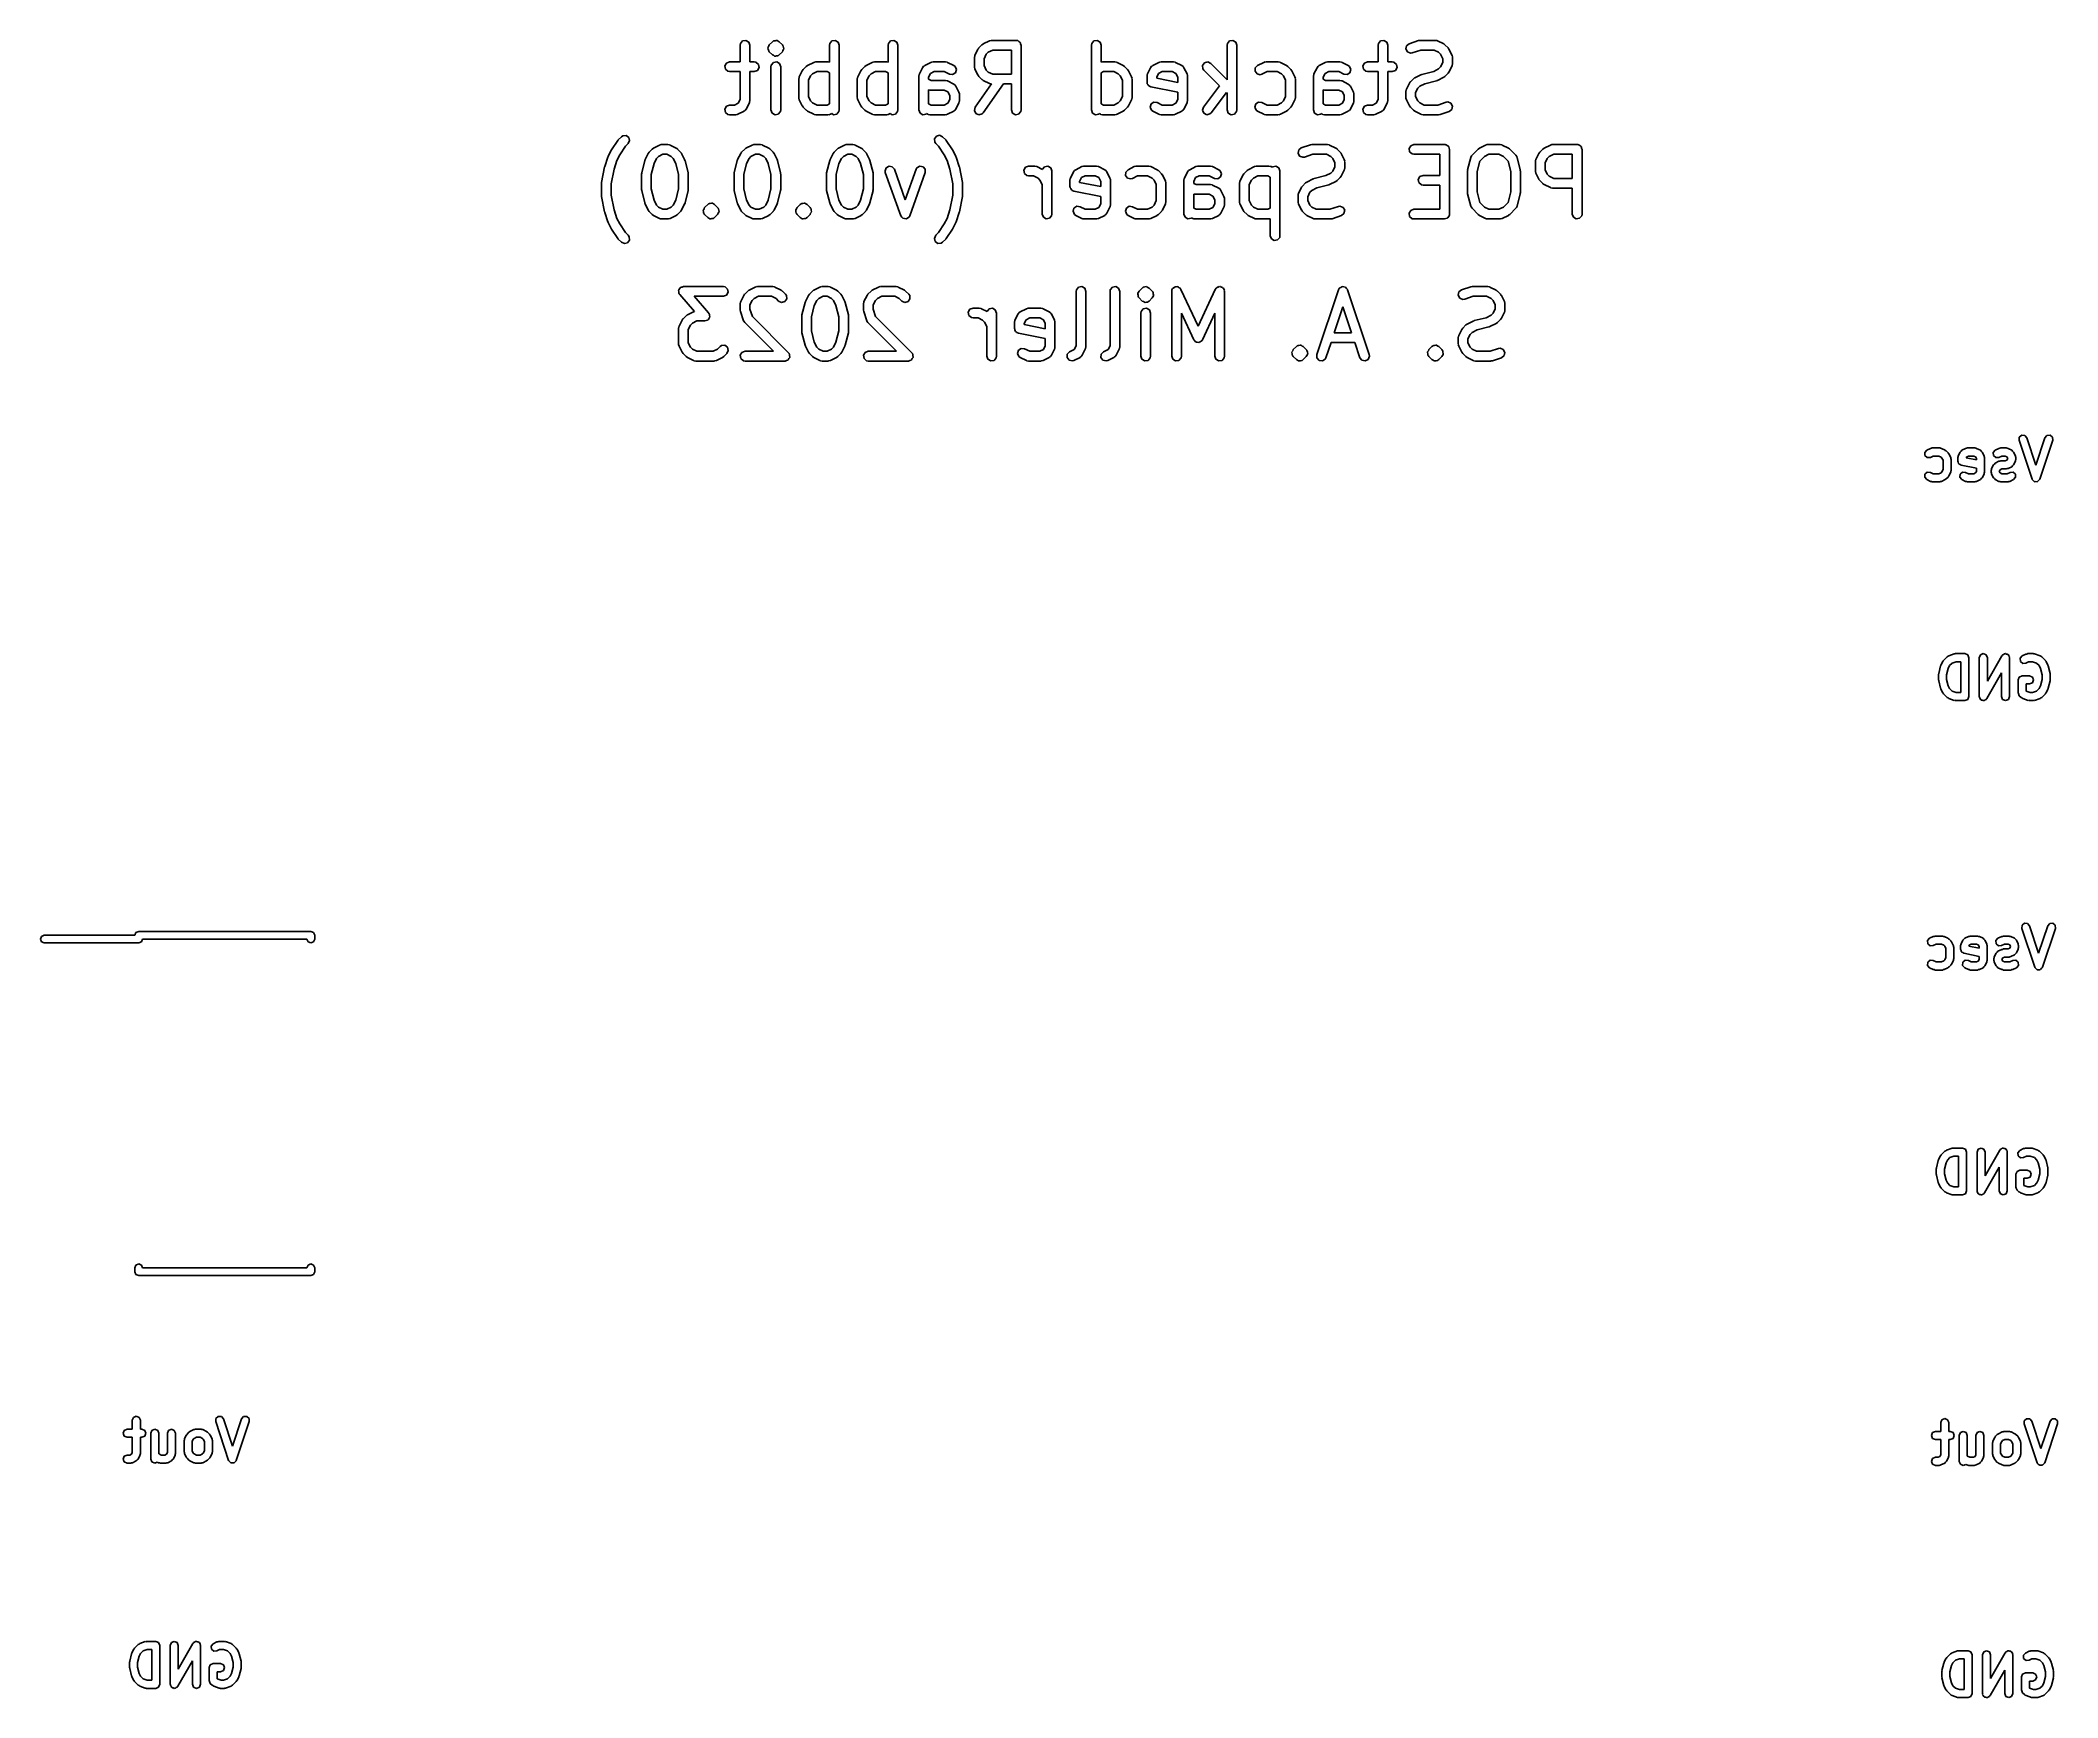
# Model space of a CAD drawing. Extents: x 83.8 to 114.9, y -109.2 to -83.6.
import ezdxf

# ---------------------------------------------------------------- set-up
doc = ezdxf.new("R2010")
doc.units = 0
doc.layers.add('BLACK', color=7, linetype='CONTINUOUS')

msp = doc.modelspace()

# ---------------------------------------------------------------- linework, layer by layer
at = {"layer": 'BLACK', "linetype": 'CONTINUOUS'}
for p, q in [((94.5679, -83.6474), (94.5724, -83.6217)), ((94.5679, -83.9057), (94.5679, -83.6474)), ((94.5724, -83.6217), (94.6054, -83.5824)), ((94.6054, -83.5824), (94.6559, -83.5735)), ((94.6559, -83.5735), (94.7003, -83.5992)), ((94.7003, -83.5992), (94.7179, -83.6474)), ((94.7179, -83.6474), (94.7179, -83.9057)), ((94.9967, -83.6885), (94.9996, -83.6823)), ((95.0018, -83.7073), (94.9967, -83.6885)), ((94.999, -83.6756), (95.0102, -83.6596)), ((94.9996, -83.6823), (94.999, -83.6756)), ((95.0035, -83.7267), (95.0018, -83.7073)), ((95.0091, -83.7348), (95.0035, -83.7267)), ((95.01, -83.738), (95.0091, -83.7348)), ((95.0127, -83.7399), (95.01, -83.738)), ((95.0102, -83.6596), (95.0184, -83.642)), ((95.0184, -83.748), (95.0127, -83.7399)), ((95.0184, -83.642), (95.066, -83.5943)), ((95.066, -83.7957), (95.0184, -83.748)), ((95.066, -83.5943), (95.0741, -83.5887)), ((95.0837, -83.8039), (95.066, -83.7957)), ((95.0741, -83.5887), (95.076, -83.5859)), ((95.076, -83.5859), (95.0792, -83.5851)), ((95.0792, -83.5851), (95.0794, -83.585)), ((95.0794, -83.585), (95.0815, -83.5824)), ((95.0815, -83.5824), (95.0835, -83.5821)), ((95.0835, -83.5821), (95.0874, -83.5794)), ((95.0996, -83.8151), (95.0837, -83.8039)), ((95.0874, -83.5794), (95.1068, -83.5777)), ((95.1031, -83.8148), (95.0996, -83.8151)), ((95.106, -83.8165), (95.1031, -83.8148)), ((95.1094, -83.8159), (95.106, -83.8165)), ((95.1068, -83.5777), (95.1256, -83.5727)), ((95.1125, -83.8173), (95.1094, -83.8159)), ((95.1313, -83.8123), (95.1125, -83.8173)), ((95.1256, -83.5727), (95.1287, -83.5741)), ((95.1287, -83.5741), (95.1321, -83.5735)), ((95.1507, -83.8106), (95.1313, -83.8123)), ((95.1321, -83.5735), (95.135, -83.5752)), ((95.135, -83.5752), (95.1385, -83.5749)), ((95.1385, -83.5749), (95.1544, -83.5861)), ((95.1546, -83.8079), (95.1507, -83.8106)), ((95.1544, -83.5861), (95.1721, -83.5943)), ((95.1565, -83.8076), (95.1546, -83.8079)), ((95.1587, -83.805), (95.1565, -83.8076)), ((95.1588, -83.8049), (95.1587, -83.805)), ((95.1621, -83.8041), (95.1588, -83.8049)), ((95.164, -83.8013), (95.1621, -83.8041)), ((95.1721, -83.7957), (95.164, -83.8013)), ((95.1721, -83.5943), (95.2197, -83.642)), ((95.2197, -83.748), (95.1721, -83.7957)), ((95.2197, -83.642), (95.2254, -83.6501)), ((95.2279, -83.7304), (95.2197, -83.748)), ((95.2254, -83.6501), (95.2281, -83.652)), ((95.2391, -83.7144), (95.2279, -83.7304)), ((95.2281, -83.652), (95.229, -83.6552)), ((95.229, -83.6552), (95.2346, -83.6633)), ((95.2346, -83.6633), (95.2363, -83.6827)), ((95.2363, -83.6827), (95.2414, -83.7015)), ((95.2414, -83.7015), (95.2385, -83.7077)), ((95.2385, -83.7077), (95.2391, -83.7144)), ((95.9488, -83.6474), (95.9533, -83.6217)), ((95.9488, -83.9093), (95.9488, -83.6474)), ((95.9533, -83.6217), (95.9863, -83.5824)), ((95.9863, -83.5824), (96.0368, -83.5735)), ((96.0368, -83.5735), (96.0813, -83.5992)), ((96.0813, -83.5992), (96.0988, -83.6474)), ((96.0988, -83.6474), (96.0988, -84.6474)), ((96.8536, -83.6474), (96.8581, -83.6217)), ((96.8536, -83.9093), (96.8536, -83.6474)), ((96.8581, -83.6217), (96.8911, -83.5824)), ((96.8911, -83.5824), (96.9416, -83.5735)), ((96.9416, -83.5735), (96.986, -83.5992)), ((96.986, -83.5992), (97.0036, -83.6474)), ((97.0036, -83.6474), (97.0036, -84.6474)), ((98.1869, -83.8379), (98.1914, -83.8122)), ((98.1869, -83.9807), (98.1869, -83.8379)), ((98.1914, -83.8122), (98.1943, -83.8088)), ((98.1943, -83.8088), (98.1948, -83.8043)), ((98.1948, -83.8043), (98.2424, -83.7091)), ((98.2424, -83.7091), (98.2558, -83.6911)), ((98.2558, -83.6911), (98.2565, -83.6896)), ((98.2565, -83.6896), (98.3041, -83.642)), ((98.3041, -83.642), (98.3225, -83.6291)), ((98.3225, -83.6291), (98.3236, -83.6279)), ((98.3236, -83.6279), (98.4188, -83.5803)), ((98.3712, -83.787), (98.3369, -83.8556)), ((98.4016, -83.7566), (98.3712, -83.787)), ((98.4701, -83.7224), (98.4016, -83.7566)), ((98.4188, -83.5803), (98.4438, -83.5729)), ((98.4438, -83.5729), (98.4482, -83.5739)), ((98.4482, -83.5739), (98.4524, -83.5724)), ((98.4524, -83.5724), (98.8333, -83.5724)), ((98.7583, -83.7224), (98.4701, -83.7224)), ((98.7583, -84.0962), (98.7583, -83.7224)), ((98.8333, -83.5724), (98.8431, -83.5741)), ((98.8431, -83.5741), (98.8464, -83.5735)), ((98.8464, -83.5735), (98.8492, -83.5752)), ((98.8492, -83.5752), (98.859, -83.5769)), ((98.859, -83.5769), (98.8739, -83.5894)), ((98.8739, -83.5894), (98.8908, -83.5992)), ((98.8908, -83.5992), (98.8931, -83.6055)), ((98.8931, -83.6055), (98.8983, -83.6099)), ((98.8983, -83.6099), (98.9017, -83.6291)), ((98.9017, -83.6291), (98.9083, -83.6474)), ((98.9083, -83.6474), (98.9083, -84.6474)), ((99.9964, -83.6474), (100.001, -83.6217)), ((99.9964, -84.6474), (99.9964, -83.6474)), ((100.001, -83.6217), (100.034, -83.5824)), ((100.034, -83.5824), (100.084, -83.5735)), ((100.084, -83.5735), (100.129, -83.5992)), ((100.129, -83.5992), (100.146, -83.6474)), ((100.146, -83.6474), (100.146, -83.9097)), ((102.092, -83.6474), (102.096, -83.6217)), ((102.092, -84.1806), (102.092, -83.6474)), ((102.096, -83.6217), (102.129, -83.5824)), ((102.129, -83.5824), (102.18, -83.5735)), ((102.18, -83.5735), (102.224, -83.5992)), ((102.224, -83.5992), (102.242, -83.6474)), ((102.242, -83.6474), (102.242, -84.6474)), ((104.425, -83.6474), (104.43, -83.6217)), ((104.425, -83.9057), (104.425, -83.6474)), ((104.43, -83.6217), (104.462, -83.5824)), ((104.462, -83.5824), (104.513, -83.5735)), ((104.513, -83.5735), (104.557, -83.5992)), ((104.557, -83.5992), (104.575, -83.6474)), ((104.575, -83.6474), (104.575, -83.9057)), ((104.854, -83.706), (104.865, -83.6557)), ((104.879, -83.7511), (104.854, -83.706)), ((104.865, -83.6557), (104.905, -83.6238)), ((104.927, -83.77), (104.879, -83.7511)), ((104.905, -83.6238), (105.048, -83.5762)), ((104.952, -83.7662), (104.927, -83.77)), ((105.084, -83.7224), (104.952, -83.7662)), ((105.048, -83.5762), (105.07, -83.5729)), ((105.07, -83.5729), (105.071, -83.5724)), ((105.071, -83.5724), (105.31, -83.5724)), ((105.292, -83.7224), (105.084, -83.7224)), ((105.36, -83.7566), (105.292, -83.7224)), ((105.31, -83.5724), (105.335, -83.5769)), ((105.335, -83.5769), (105.339, -83.5798)), ((105.339, -83.5798), (105.343, -83.5803)), ((105.343, -83.5803), (105.438, -83.6279)), ((105.391, -83.787), (105.36, -83.7566)), ((105.425, -83.8556), (105.391, -83.787)), ((105.438, -83.6279), (105.456, -83.6413)), ((105.456, -83.6413), (105.458, -83.642)), ((105.458, -83.642), (105.505, -83.6896)), ((105.505, -83.6896), (105.518, -83.7079)), ((105.518, -83.7079), (105.519, -83.7091)), ((105.519, -83.7091), (105.567, -83.8043)), ((105.567, -83.8043), (105.575, -83.8293)), ((105.575, -83.8293), (105.573, -83.8336)), ((105.573, -83.8336), (105.575, -83.8379)), ((105.575, -83.8379), (105.575, -83.9331)), ((94.3309, -83.9677), (94.3566, -83.9233)), ((94.3398, -84.0182), (94.3309, -83.9677)), ((94.3791, -84.0512), (94.3398, -84.0182)), ((94.3566, -83.9233), (94.4048, -83.9057)), ((94.4048, -84.0557), (94.3791, -84.0512)), ((94.4048, -83.9057), (94.5679, -83.9057)), ((94.5679, -84.0557), (94.4048, -84.0557)), ((94.5679, -84.4868), (94.5679, -84.0557)), ((94.7179, -83.9057), (94.7857, -83.9057)), ((94.7857, -84.0557), (94.7179, -84.0557)), ((94.7179, -84.0557), (94.7179, -84.5045)), ((94.7857, -83.9057), (94.8114, -83.9102)), ((94.8339, -84.0382), (94.7857, -84.0557)), ((94.8114, -83.9102), (94.8507, -83.9432)), ((94.8596, -83.9937), (94.8339, -84.0382)), ((94.8507, -83.9432), (94.8596, -83.9937)), ((95.044, -83.9807), (95.0486, -83.9551)), ((95.044, -84.6474), (95.044, -83.9807)), ((95.0486, -83.9551), (95.0815, -83.9158)), ((95.0815, -83.9158), (95.1321, -83.9069)), ((95.1321, -83.9069), (95.1765, -83.9325)), ((95.1765, -83.9325), (95.194, -83.9807)), ((95.194, -83.9807), (95.194, -84.6474)), ((95.4726, -84.1712), (95.4771, -84.1455)), ((95.4771, -84.1455), (95.48, -84.1421)), ((95.48, -84.1421), (95.4805, -84.1376)), ((95.4805, -84.1376), (95.5282, -84.0424)), ((95.5282, -84.0424), (95.5415, -84.0244)), ((95.5415, -84.0244), (95.5422, -84.0229)), ((95.5422, -84.0229), (95.5898, -83.9753)), ((95.5898, -83.9753), (95.6082, -83.9624)), ((95.6082, -83.9624), (95.6093, -83.9613)), ((95.6093, -83.9613), (95.7046, -83.9136)), ((95.6569, -84.1204), (95.6226, -84.1889)), ((95.6873, -84.09), (95.6569, -84.1204)), ((95.7558, -84.0557), (95.6873, -84.09)), ((95.7046, -83.9136), (95.7295, -83.9062)), ((95.7295, -83.9062), (95.7339, -83.9072)), ((95.7339, -83.9072), (95.7381, -83.9057)), ((95.7381, -83.9057), (95.9286, -83.9057)), ((95.9109, -84.0557), (95.7558, -84.0557)), ((95.9488, -84.0747), (95.9109, -84.0557)), ((95.9286, -83.9057), (95.9488, -83.9093)), ((95.9488, -84.5534), (95.9488, -84.0747)), ((96.3774, -84.1712), (96.3819, -84.1455)), ((96.3819, -84.1455), (96.3848, -84.1421)), ((96.3848, -84.1421), (96.3853, -84.1376)), ((96.3853, -84.1376), (96.4329, -84.0424)), ((96.4329, -84.0424), (96.4463, -84.0244)), ((96.4463, -84.0244), (96.447, -84.0229)), ((96.447, -84.0229), (96.4946, -83.9753)), ((96.4946, -83.9753), (96.513, -83.9624)), ((96.513, -83.9624), (96.5141, -83.9613)), ((96.5141, -83.9613), (96.6093, -83.9136)), ((96.5616, -84.1204), (96.5274, -84.1889)), ((96.592, -84.09), (96.5616, -84.1204)), ((96.6606, -84.0557), (96.592, -84.09)), ((96.6093, -83.9136), (96.6343, -83.9062)), ((96.6343, -83.9062), (96.6386, -83.9072)), ((96.6386, -83.9072), (96.6429, -83.9057)), ((96.6429, -83.9057), (96.8333, -83.9057)), ((96.8156, -84.0557), (96.6606, -84.0557)), ((96.8536, -84.0747), (96.8156, -84.0557)), ((96.8333, -83.9057), (96.8536, -83.9093)), ((96.8536, -84.5534), (96.8536, -84.0747)), ((97.3298, -84.1236), (97.3343, -84.0979)), ((97.3298, -84.6474), (97.3298, -84.1236)), ((97.3343, -84.0979), (97.3372, -84.0945)), ((97.3372, -84.0945), (97.3377, -84.09)), ((97.3377, -84.09), (97.3853, -83.9948)), ((97.3853, -83.9948), (97.4008, -83.9739)), ((97.4008, -83.9739), (97.4111, -83.9694)), ((97.4111, -83.9694), (97.4188, -83.9613)), ((97.4188, -83.9613), (97.5141, -83.9136)), ((97.5083, -84.0842), (97.4798, -84.1413)), ((97.4798, -84.1413), (97.4798, -84.1725)), ((97.5653, -84.0557), (97.5083, -84.0842)), ((97.5141, -83.9136), (97.539, -83.9062)), ((97.539, -83.9062), (97.5434, -83.9072)), ((97.5434, -83.9072), (97.5476, -83.9057)), ((97.5476, -83.9057), (97.7381, -83.9057)), ((97.7204, -84.0557), (97.5653, -84.0557)), ((97.7998, -84.0954), (97.7204, -84.0557)), ((97.7381, -83.9057), (97.7637, -83.9102)), ((97.7637, -83.9102), (97.7672, -83.9131)), ((97.7672, -83.9131), (97.7716, -83.9136)), ((97.7716, -83.9136), (97.8669, -83.9613)), ((97.8508, -84.1013), (97.7998, -84.0954)), ((97.8936, -84.073), (97.8508, -84.1013)), ((97.8669, -83.9613), (97.8878, -83.9768)), ((97.8878, -83.9768), (97.9082, -84.0238)), ((97.9082, -84.0238), (97.8936, -84.073)), ((98.1884, -83.9849), (98.1869, -83.9807)), ((98.1874, -83.9893), (98.1884, -83.9849)), ((98.1948, -84.0143), (98.1874, -83.9893)), ((98.2424, -84.1095), (98.1948, -84.0143)), ((98.2436, -84.1106), (98.2424, -84.1095)), ((98.2565, -84.129), (98.2436, -84.1106)), ((98.3041, -84.1766), (98.2565, -84.129)), ((98.3369, -83.8556), (98.3369, -83.963)), ((98.3369, -83.963), (98.3712, -84.0315)), ((98.3712, -84.0315), (98.4016, -84.0619)), ((98.4016, -84.0619), (98.4701, -84.0962)), ((98.4701, -84.0962), (98.7583, -84.0962)), ((100.146, -83.9097), (100.158, -83.9062)), ((100.184, -84.0557), (100.146, -84.0747)), ((100.146, -84.0747), (100.146, -84.5534)), ((100.158, -83.9062), (100.162, -83.9072)), ((100.162, -83.9072), (100.167, -83.9057)), ((100.167, -83.9057), (100.357, -83.9057)), ((100.339, -84.0557), (100.184, -84.0557)), ((100.408, -84.09), (100.339, -84.0557)), ((100.357, -83.9057), (100.383, -83.9102)), ((100.383, -83.9102), (100.386, -83.9131)), ((100.386, -83.9131), (100.391, -83.9136)), ((100.391, -83.9136), (100.486, -83.9613)), ((100.438, -84.1204), (100.408, -84.09)), ((100.473, -84.1889), (100.438, -84.1204)), ((100.486, -83.9613), (100.504, -83.9746)), ((100.504, -83.9746), (100.505, -83.9753)), ((100.505, -83.9753), (100.553, -84.0229)), ((100.553, -84.0229), (100.566, -84.0413)), ((100.566, -84.0413), (100.567, -84.0424)), ((100.567, -84.0424), (100.615, -84.1376)), ((100.615, -84.1376), (100.622, -84.1626)), ((100.854, -84.1236), (100.858, -84.0979)), ((100.854, -84.2188), (100.854, -84.1236)), ((100.858, -84.0979), (100.861, -84.0945)), ((100.861, -84.09), (100.909, -83.9948)), ((100.861, -84.0945), (100.861, -84.09)), ((100.909, -83.9948), (100.925, -83.9739)), ((100.925, -83.9739), (100.935, -83.9694)), ((100.935, -83.9694), (100.943, -83.9613)), ((100.943, -83.9613), (101.038, -83.9136)), ((101.032, -84.0842), (101.004, -84.1413)), ((101.004, -84.1413), (101.004, -84.1573)), ((101.089, -84.0557), (101.032, -84.0842)), ((101.038, -83.9136), (101.063, -83.9062)), ((101.063, -83.9062), (101.067, -83.9072)), ((101.067, -83.9072), (101.071, -83.9057)), ((101.071, -83.9057), (101.262, -83.9057)), ((101.244, -84.0557), (101.089, -84.0557)), ((101.301, -84.0842), (101.244, -84.0557)), ((101.262, -83.9057), (101.288, -83.9102)), ((101.288, -83.9102), (101.291, -83.9131)), ((101.291, -83.9131), (101.295, -83.9136)), ((101.295, -83.9136), (101.391, -83.9613)), ((101.33, -84.1413), (101.301, -84.0842)), ((101.33, -84.2226), (101.33, -84.1413)), ((101.391, -83.9613), (101.412, -83.9768)), ((101.412, -83.9768), (101.416, -83.9871)), ((101.416, -83.9871), (101.424, -83.9948)), ((101.424, -83.9948), (101.472, -84.09)), ((101.472, -84.09), (101.479, -84.115)), ((101.479, -84.115), (101.478, -84.1194)), ((101.478, -84.1194), (101.48, -84.1236)), ((101.48, -84.1236), (101.48, -84.5045)), ((101.713, -83.9613), (101.743, -83.9193)), ((101.718, -84.0124), (101.713, -83.9613)), ((101.733, -84.0337), (101.718, -84.0124)), ((101.972, -84.2735), (101.733, -84.0337)), ((101.743, -83.9193), (101.792, -83.906)), ((101.792, -83.906), (101.839, -83.9277)), ((101.839, -83.9277), (102.092, -84.1806)), ((102.523, -84.0497), (102.526, -83.9985)), ((102.554, -84.0909), (102.523, -84.0497)), ((102.526, -83.9985), (102.562, -83.9613)), ((102.604, -84.1028), (102.554, -84.0909)), ((102.562, -83.9613), (102.657, -83.9136)), ((102.629, -84.0954), (102.604, -84.1028)), ((102.708, -84.0557), (102.629, -84.0954)), ((102.657, -83.9136), (102.682, -83.9062)), ((102.682, -83.9062), (102.686, -83.9072)), ((102.686, -83.9072), (102.69, -83.9057)), ((102.69, -83.9057), (102.881, -83.9057)), ((102.863, -84.0557), (102.708, -84.0557)), ((102.932, -84.09), (102.863, -84.0557)), ((102.881, -83.9057), (102.907, -83.9102)), ((102.907, -83.9102), (102.91, -83.9131)), ((102.91, -83.9131), (102.914, -83.9136)), ((102.914, -83.9136), (103.01, -83.9613)), ((102.962, -84.1204), (102.932, -84.09)), ((102.996, -84.1889), (102.962, -84.1204)), ((103.01, -83.9613), (103.028, -83.9746)), ((103.028, -83.9746), (103.029, -83.9753)), ((103.029, -83.9753), (103.077, -84.0229)), ((103.077, -84.0229), (103.09, -84.0413)), ((103.09, -84.0413), (103.091, -84.0424)), ((103.091, -84.0424), (103.139, -84.1376)), ((103.139, -84.1376), (103.146, -84.1626)), ((103.425, -84.1236), (103.43, -84.0979)), ((103.425, -84.6474), (103.425, -84.1236)), ((103.43, -84.0979), (103.432, -84.0945)), ((103.432, -84.0945), (103.433, -84.09)), ((103.433, -84.09), (103.481, -83.9948)), ((103.481, -83.9948), (103.496, -83.9739)), ((103.496, -83.9739), (103.506, -83.9694)), ((103.506, -83.9694), (103.514, -83.9613)), ((103.514, -83.9613), (103.609, -83.9136)), ((103.604, -84.0842), (103.575, -84.1413)), ((103.575, -84.1413), (103.575, -84.1725)), ((103.661, -84.0557), (103.604, -84.0842)), ((103.609, -83.9136), (103.634, -83.9062)), ((103.634, -83.9062), (103.639, -83.9072)), ((103.639, -83.9072), (103.643, -83.9057)), ((103.643, -83.9057), (103.833, -83.9057)), ((103.816, -84.0557), (103.661, -84.0557)), ((103.895, -84.0954), (103.816, -84.0557)), ((103.833, -83.9057), (103.859, -83.9102)), ((103.859, -83.9102), (103.862, -83.9131)), ((103.862, -83.9131), (103.867, -83.9136)), ((103.867, -83.9136), (103.962, -83.9613)), ((103.946, -84.1013), (103.895, -84.0954)), ((103.989, -84.073), (103.946, -84.1013)), ((103.962, -83.9613), (103.983, -83.9768)), ((103.983, -83.9768), (104.003, -84.0238)), ((104.003, -84.0238), (103.989, -84.073)), ((104.188, -83.9677), (104.214, -83.9233)), ((104.197, -84.0182), (104.188, -83.9677)), ((104.236, -84.0512), (104.197, -84.0182)), ((104.214, -83.9233), (104.262, -83.9057)), ((104.262, -84.0557), (104.236, -84.0512)), ((104.262, -83.9057), (104.425, -83.9057)), ((104.425, -84.0557), (104.262, -84.0557)), ((104.425, -84.4868), (104.425, -84.0557)), ((104.575, -83.9057), (104.643, -83.9057)), ((104.643, -84.0557), (104.575, -84.0557)), ((104.575, -84.0557), (104.575, -84.5045)), ((104.643, -83.9057), (104.669, -83.9102)), ((104.691, -84.0382), (104.643, -84.0557)), ((104.669, -83.9102), (104.708, -83.9432)), ((104.717, -83.9937), (104.691, -84.0382)), ((104.708, -83.9432), (104.717, -83.9937)), ((104.971, -84.1658), (104.989, -84.1529)), ((104.989, -84.1529), (104.99, -84.1517)), ((104.99, -84.1517), (105.086, -84.1041)), ((105.086, -84.1041), (105.098, -84.1004)), ((105.098, -84.1004), (105.101, -84.0984)), ((105.101, -84.0984), (105.283, -84.0528)), ((105.283, -84.0528), (105.36, -84.0143)), ((105.438, -84.143), (105.343, -84.1907)), ((105.36, -84.0143), (105.391, -83.9839)), ((105.391, -83.9839), (105.425, -83.9154)), ((105.425, -83.9154), (105.425, -83.8556)), ((105.439, -84.1418), (105.438, -84.143)), ((105.458, -84.129), (105.439, -84.1418)), ((105.505, -84.0814), (105.458, -84.129)), ((105.506, -84.0799), (105.505, -84.0814)), ((105.519, -84.0619), (105.506, -84.0799)), ((105.567, -83.9666), (105.519, -84.0619)), ((105.568, -83.9622), (105.567, -83.9666)), ((105.57, -83.9587), (105.568, -83.9622)), ((105.575, -83.9331), (105.57, -83.9587)), ((95.4726, -84.4569), (95.4726, -84.1712)), ((95.4742, -84.4611), (95.4726, -84.4569)), ((95.4731, -84.4655), (95.4742, -84.4611)), ((95.4805, -84.4904), (95.4731, -84.4655)), ((95.6226, -84.1889), (95.6226, -84.4392)), ((95.6226, -84.4392), (95.6569, -84.5077)), ((96.3774, -84.4569), (96.3774, -84.1712)), ((96.3789, -84.4611), (96.3774, -84.4569)), ((96.3779, -84.4655), (96.3789, -84.4611)), ((96.3853, -84.4904), (96.3779, -84.4655)), ((96.5274, -84.1889), (96.5274, -84.4392)), ((96.5274, -84.4392), (96.5616, -84.5077)), ((97.4798, -84.1725), (97.5177, -84.1914)), ((97.5, -84.3414), (97.4798, -84.3379)), ((97.4798, -84.3379), (97.4798, -84.5534)), ((97.7204, -84.3414), (97.5, -84.3414)), ((97.5177, -84.1914), (97.7381, -84.1914)), ((97.7774, -84.3699), (97.7204, -84.3414)), ((97.7381, -84.1914), (97.7637, -84.196)), ((97.7637, -84.196), (97.7672, -84.1988)), ((97.7672, -84.1988), (97.7716, -84.1993)), ((97.7716, -84.1993), (97.8669, -84.247)), ((97.806, -84.427), (97.7774, -84.3699)), ((97.806, -84.4868), (97.806, -84.427)), ((97.8669, -84.247), (97.8878, -84.2625)), ((97.8878, -84.2625), (97.8923, -84.2728)), ((97.8923, -84.2728), (97.9004, -84.2805)), ((97.9004, -84.2805), (97.948, -84.3757)), ((97.948, -84.3757), (97.9555, -84.4007)), ((97.9555, -84.4007), (97.9544, -84.4051)), ((97.9544, -84.4051), (97.956, -84.4093)), ((97.956, -84.4093), (97.956, -84.5045)), ((98.2005, -84.6044), (98.4513, -84.246)), ((98.3056, -84.1773), (98.3041, -84.1766)), ((98.3236, -84.1907), (98.3056, -84.1773)), ((98.6343, -84.2462), (98.3233, -84.6904)), ((98.4188, -84.2383), (98.3236, -84.1907)), ((98.4233, -84.2388), (98.4188, -84.2383)), ((98.4267, -84.2417), (98.4233, -84.2388)), ((98.4513, -84.246), (98.4267, -84.2417)), ((98.7583, -84.2462), (98.6343, -84.2462)), ((98.7583, -84.6474), (98.7583, -84.2462)), ((100.438, -84.5077), (100.473, -84.4392)), ((100.473, -84.4392), (100.473, -84.1889)), ((100.623, -84.4569), (100.618, -84.4826)), ((100.622, -84.1626), (100.621, -84.167)), ((100.621, -84.167), (100.623, -84.1712)), ((100.623, -84.1712), (100.623, -84.4569)), ((100.858, -84.2305), (100.854, -84.2188)), ((100.858, -84.2428), (100.858, -84.2305)), ((100.866, -84.2538), (100.858, -84.2428)), ((100.871, -84.267), (100.866, -84.2538)), ((100.882, -84.2732), (100.871, -84.267)), ((100.89, -84.2829), (100.882, -84.2732)), ((100.914, -84.2924), (100.89, -84.2829)), ((101.33, -84.3755), (100.914, -84.2924)), ((101.004, -84.1573), (101.33, -84.2226)), ((101.33, -84.4868), (101.33, -84.3755)), ((101.726, -84.6024), (101.972, -84.2735)), ((102.08, -84.3806), (101.846, -84.6924)), ((102.092, -84.3927), (102.08, -84.3806)), ((102.092, -84.6474), (102.092, -84.3927)), ((102.962, -84.5077), (102.996, -84.4392)), ((102.996, -84.4392), (102.996, -84.1889)), ((103.146, -84.4569), (103.142, -84.4826)), ((103.146, -84.1626), (103.145, -84.167)), ((103.145, -84.167), (103.146, -84.1712)), ((103.146, -84.1712), (103.146, -84.4569)), ((103.575, -84.1725), (103.613, -84.1914)), ((103.595, -84.3414), (103.575, -84.3379)), ((103.575, -84.3379), (103.575, -84.5534)), ((103.816, -84.3414), (103.595, -84.3414)), ((103.613, -84.1914), (103.833, -84.1914)), ((103.873, -84.3699), (103.816, -84.3414)), ((103.833, -84.1914), (103.859, -84.196)), ((103.859, -84.196), (103.862, -84.1988)), ((103.862, -84.1988), (103.867, -84.1993)), ((103.867, -84.1993), (103.962, -84.247)), ((103.901, -84.427), (103.873, -84.3699)), ((103.901, -84.4868), (103.901, -84.427)), ((103.962, -84.247), (103.983, -84.2625)), ((103.983, -84.2625), (103.987, -84.2728)), ((103.987, -84.2728), (103.996, -84.2805)), ((103.996, -84.2805), (104.043, -84.3757)), ((104.043, -84.3757), (104.051, -84.4007)), ((104.051, -84.4007), (104.05, -84.4051)), ((104.05, -84.4051), (104.051, -84.4093)), ((104.051, -84.4093), (104.051, -84.5045)), ((104.854, -84.3617), (104.858, -84.336)), ((104.854, -84.4569), (104.854, -84.3617)), ((104.855, -84.4611), (104.854, -84.4569)), ((104.854, -84.4655), (104.855, -84.4611)), ((104.861, -84.4904), (104.854, -84.4655)), ((104.858, -84.336), (104.861, -84.3326)), ((104.861, -84.3281), (104.909, -84.2329)), ((104.861, -84.3326), (104.861, -84.3281)), ((104.909, -84.2329), (104.922, -84.2149)), ((104.922, -84.2149), (104.923, -84.2134)), ((104.923, -84.2134), (104.971, -84.1658)), ((105.038, -84.3109), (105.004, -84.3794)), ((105.004, -84.3794), (105.004, -84.4392)), ((105.004, -84.4392), (105.038, -84.5077)), ((105.068, -84.2804), (105.038, -84.3109)), ((105.145, -84.242), (105.068, -84.2804)), ((105.328, -84.1963), (105.145, -84.242)), ((105.331, -84.1943), (105.328, -84.1963)), ((105.343, -84.1907), (105.331, -84.1943)), ((94.3309, -84.6344), (94.3566, -84.5899)), ((94.3398, -84.6849), (94.3309, -84.6344)), ((94.3791, -84.7179), (94.3398, -84.6849)), ((94.3566, -84.5899), (94.4048, -84.5724)), ((94.4048, -84.7224), (94.3791, -84.7179)), ((94.4048, -84.5724), (94.4823, -84.5724)), ((94.5, -84.7224), (94.4048, -84.7224)), ((94.4823, -84.5724), (94.5393, -84.5439)), ((94.5042, -84.7208), (94.5, -84.7224)), ((94.5086, -84.7219), (94.5042, -84.7208)), ((94.5335, -84.7145), (94.5086, -84.7219)), ((94.6288, -84.6668), (94.5335, -84.7145)), ((94.5393, -84.5439), (94.5679, -84.4868)), ((94.6365, -84.6587), (94.6288, -84.6668)), ((94.6468, -84.6542), (94.6365, -84.6587)), ((94.6623, -84.6333), (94.6468, -84.6542)), ((94.7099, -84.5381), (94.6623, -84.6333)), ((94.7105, -84.5336), (94.7099, -84.5381)), ((94.7133, -84.5302), (94.7105, -84.5336)), ((94.7179, -84.5045), (94.7133, -84.5302)), ((95.0616, -84.6956), (95.044, -84.6474)), ((95.106, -84.7212), (95.0616, -84.6956)), ((95.1565, -84.7123), (95.106, -84.7212)), ((95.1895, -84.673), (95.1565, -84.7123)), ((95.194, -84.6474), (95.1895, -84.673)), ((95.5282, -84.5857), (95.4805, -84.4904)), ((95.5293, -84.5868), (95.5282, -84.5857)), ((95.5422, -84.6052), (95.5293, -84.5868)), ((95.5898, -84.6528), (95.5422, -84.6052)), ((95.5913, -84.6535), (95.5898, -84.6528)), ((95.6093, -84.6668), (95.5913, -84.6535)), ((95.7046, -84.7145), (95.6093, -84.6668)), ((95.6569, -84.5077), (95.6873, -84.5381)), ((95.6873, -84.5381), (95.7558, -84.5724)), ((95.709, -84.715), (95.7046, -84.7145)), ((95.7124, -84.7179), (95.709, -84.715)), ((95.7381, -84.7224), (95.7124, -84.7179)), ((95.9286, -84.7224), (95.7381, -84.7224)), ((95.7558, -84.5724), (95.9109, -84.5724)), ((95.9109, -84.5724), (95.9488, -84.5534)), ((95.9328, -84.7208), (95.9286, -84.7224)), ((95.9371, -84.7219), (95.9328, -84.7208)), ((95.9621, -84.7145), (95.9371, -84.7219)), ((95.9819, -84.7046), (95.9621, -84.7145)), ((96.0108, -84.7212), (95.9819, -84.7046)), ((96.0613, -84.7123), (96.0108, -84.7212)), ((96.0943, -84.673), (96.0613, -84.7123)), ((96.0988, -84.6474), (96.0943, -84.673)), ((96.4329, -84.5857), (96.3853, -84.4904)), ((96.4341, -84.5868), (96.4329, -84.5857)), ((96.447, -84.6052), (96.4341, -84.5868)), ((96.4946, -84.6528), (96.447, -84.6052)), ((96.4961, -84.6535), (96.4946, -84.6528)), ((96.5141, -84.6668), (96.4961, -84.6535)), ((96.6093, -84.7145), (96.5141, -84.6668)), ((96.5616, -84.5077), (96.592, -84.5381)), ((96.592, -84.5381), (96.6606, -84.5724)), ((96.6138, -84.715), (96.6093, -84.7145)), ((96.6172, -84.7179), (96.6138, -84.715)), ((96.6429, -84.7224), (96.6172, -84.7179)), ((96.8333, -84.7224), (96.6429, -84.7224)), ((96.6606, -84.5724), (96.8156, -84.5724)), ((96.8156, -84.5724), (96.8536, -84.5534)), ((96.8375, -84.7208), (96.8333, -84.7224)), ((96.8419, -84.7219), (96.8375, -84.7208)), ((96.8669, -84.7145), (96.8419, -84.7219)), ((96.8867, -84.7046), (96.8669, -84.7145)), ((96.9155, -84.7212), (96.8867, -84.7046)), ((96.9661, -84.7123), (96.9155, -84.7212)), ((96.999, -84.673), (96.9661, -84.7123)), ((97.0036, -84.6474), (96.999, -84.673)), ((97.3473, -84.6956), (97.3298, -84.6474)), ((97.3917, -84.7212), (97.3473, -84.6956)), ((97.4423, -84.7123), (97.3917, -84.7212)), ((97.4482, -84.7053), (97.4423, -84.7123)), ((97.4665, -84.7145), (97.4482, -84.7053)), ((97.4709, -84.715), (97.4665, -84.7145)), ((97.4743, -84.7179), (97.4709, -84.715)), ((97.5, -84.7224), (97.4743, -84.7179)), ((97.4798, -84.5534), (97.5177, -84.5724)), ((97.7381, -84.7224), (97.5, -84.7224)), ((97.5177, -84.5724), (97.7204, -84.5724)), ((97.7204, -84.5724), (97.7774, -84.5439)), ((97.7423, -84.7208), (97.7381, -84.7224)), ((97.7467, -84.7219), (97.7423, -84.7208)), ((97.7716, -84.7145), (97.7467, -84.7219)), ((97.8669, -84.6668), (97.7716, -84.7145)), ((97.7774, -84.5439), (97.806, -84.4868)), ((97.8746, -84.6587), (97.8669, -84.6668)), ((97.8849, -84.6542), (97.8746, -84.6587)), ((97.9004, -84.6333), (97.8849, -84.6542)), ((97.948, -84.5381), (97.9004, -84.6333)), ((97.9485, -84.5336), (97.948, -84.5381)), ((97.9514, -84.5302), (97.9485, -84.5336)), ((97.956, -84.5045), (97.9514, -84.5302)), ((98.1872, -84.6539), (98.2005, -84.6044)), ((98.2089, -84.7004), (98.1872, -84.6539)), ((98.2554, -84.7221), (98.2089, -84.7004)), ((98.3049, -84.7088), (98.2554, -84.7221)), ((98.3233, -84.6904), (98.3049, -84.7088)), ((98.7759, -84.6956), (98.7583, -84.6474)), ((98.8203, -84.7212), (98.7759, -84.6956)), ((98.8708, -84.7123), (98.8203, -84.7212)), ((98.9038, -84.673), (98.8708, -84.7123)), ((98.9083, -84.6474), (98.9038, -84.673)), ((100.014, -84.6956), (99.9964, -84.6474)), ((100.058, -84.7212), (100.014, -84.6956)), ((100.109, -84.7123), (100.058, -84.7212)), ((100.115, -84.7053), (100.109, -84.7123)), ((100.133, -84.7145), (100.115, -84.7053)), ((100.138, -84.715), (100.133, -84.7145)), ((100.141, -84.7179), (100.138, -84.715)), ((100.167, -84.7224), (100.141, -84.7179)), ((100.146, -84.5534), (100.184, -84.5724)), ((100.357, -84.7224), (100.167, -84.7224)), ((100.184, -84.5724), (100.339, -84.5724)), ((100.339, -84.5724), (100.408, -84.5381)), ((100.361, -84.7208), (100.357, -84.7224)), ((100.366, -84.7219), (100.361, -84.7208)), ((100.391, -84.7145), (100.366, -84.7219)), ((100.486, -84.6668), (100.391, -84.7145)), ((100.408, -84.5381), (100.438, -84.5077)), ((100.487, -84.6657), (100.486, -84.6668)), ((100.505, -84.6528), (100.487, -84.6657)), ((100.553, -84.6052), (100.505, -84.6528)), ((100.554, -84.6037), (100.553, -84.6052)), ((100.567, -84.5857), (100.554, -84.6037)), ((100.615, -84.4904), (100.567, -84.5857)), ((100.618, -84.4826), (100.615, -84.486)), ((100.615, -84.486), (100.615, -84.4904)), ((100.901, -84.6043), (100.916, -84.5551)), ((100.922, -84.6513), (100.901, -84.6043)), ((100.916, -84.5551), (100.959, -84.5268)), ((100.943, -84.6668), (100.922, -84.6513)), ((101.038, -84.7145), (100.943, -84.6668)), ((100.959, -84.5268), (101.01, -84.5327)), ((101.01, -84.5327), (101.089, -84.5724)), ((101.042, -84.715), (101.038, -84.7145)), ((101.046, -84.7179), (101.042, -84.715)), ((101.071, -84.7224), (101.046, -84.7179)), ((101.262, -84.7224), (101.071, -84.7224)), ((101.089, -84.5724), (101.244, -84.5724)), ((101.244, -84.5724), (101.301, -84.5439)), ((101.266, -84.7208), (101.262, -84.7224)), ((101.27, -84.7219), (101.266, -84.7208)), ((101.295, -84.7145), (101.27, -84.7219)), ((101.391, -84.6668), (101.295, -84.7145)), ((101.301, -84.5439), (101.33, -84.4868)), ((101.398, -84.6587), (101.391, -84.6668)), ((101.409, -84.6542), (101.398, -84.6587)), ((101.424, -84.6333), (101.409, -84.6542)), ((101.472, -84.5381), (101.424, -84.6333)), ((101.475, -84.5302), (101.472, -84.5336)), ((101.472, -84.5336), (101.472, -84.5381)), ((101.48, -84.5045), (101.475, -84.5302)), ((101.711, -84.6515), (101.726, -84.6024)), ((101.731, -84.6987), (101.711, -84.6515)), ((101.777, -84.7218), (101.731, -84.6987)), ((101.827, -84.7102), (101.777, -84.7218)), ((101.846, -84.6924), (101.827, -84.7102)), ((102.109, -84.6956), (102.092, -84.6474)), ((102.154, -84.7212), (102.109, -84.6956)), ((102.204, -84.7123), (102.154, -84.7212)), ((102.237, -84.673), (102.204, -84.7123)), ((102.242, -84.6474), (102.237, -84.673)), ((102.52, -84.6043), (102.535, -84.5551)), ((102.541, -84.6513), (102.52, -84.6043)), ((102.535, -84.5551), (102.578, -84.5268)), ((102.562, -84.6668), (102.541, -84.6513)), ((102.657, -84.7145), (102.562, -84.6668)), ((102.578, -84.5268), (102.629, -84.5327)), ((102.629, -84.5327), (102.708, -84.5724)), ((102.661, -84.715), (102.657, -84.7145)), ((102.665, -84.7179), (102.661, -84.715)), ((102.69, -84.7224), (102.665, -84.7179)), ((102.881, -84.7224), (102.69, -84.7224)), ((102.708, -84.5724), (102.863, -84.5724)), ((102.863, -84.5724), (102.932, -84.5381)), ((102.885, -84.7208), (102.881, -84.7224)), ((102.89, -84.7219), (102.885, -84.7208)), ((102.914, -84.7145), (102.89, -84.7219)), ((103.01, -84.6668), (102.914, -84.7145)), ((102.932, -84.5381), (102.962, -84.5077)), ((103.011, -84.6657), (103.01, -84.6668)), ((103.029, -84.6528), (103.011, -84.6657)), ((103.077, -84.6052), (103.029, -84.6528)), ((103.078, -84.6037), (103.077, -84.6052)), ((103.091, -84.5857), (103.078, -84.6037)), ((103.139, -84.4904), (103.091, -84.5857)), ((103.142, -84.4826), (103.139, -84.486)), ((103.139, -84.486), (103.139, -84.4904)), ((103.443, -84.6956), (103.425, -84.6474)), ((103.487, -84.7212), (103.443, -84.6956)), ((103.537, -84.7123), (103.487, -84.7212)), ((103.543, -84.7053), (103.537, -84.7123)), ((103.562, -84.7145), (103.543, -84.7053)), ((103.566, -84.715), (103.562, -84.7145)), ((103.57, -84.7179), (103.566, -84.715)), ((103.595, -84.7224), (103.57, -84.7179)), ((103.575, -84.5534), (103.613, -84.5724)), ((103.833, -84.7224), (103.595, -84.7224)), ((103.613, -84.5724), (103.816, -84.5724)), ((103.816, -84.5724), (103.873, -84.5439)), ((103.838, -84.7208), (103.833, -84.7224)), ((103.842, -84.7219), (103.838, -84.7208)), ((103.867, -84.7145), (103.842, -84.7219)), ((103.962, -84.6668), (103.867, -84.7145)), ((103.873, -84.5439), (103.901, -84.4868)), ((103.97, -84.6587), (103.962, -84.6668)), ((103.98, -84.6542), (103.97, -84.6587)), ((103.996, -84.6333), (103.98, -84.6542)), ((104.043, -84.5381), (103.996, -84.6333)), ((104.044, -84.5336), (104.043, -84.5381)), ((104.047, -84.5302), (104.044, -84.5336)), ((104.051, -84.5045), (104.047, -84.5302)), ((104.188, -84.6344), (104.214, -84.5899)), ((104.197, -84.6849), (104.188, -84.6344)), ((104.236, -84.7179), (104.197, -84.6849)), ((104.214, -84.5899), (104.262, -84.5724)), ((104.262, -84.7224), (104.236, -84.7179)), ((104.262, -84.5724), (104.339, -84.5724)), ((104.357, -84.7224), (104.262, -84.7224)), ((104.339, -84.5724), (104.396, -84.5439)), ((104.361, -84.7208), (104.357, -84.7224)), ((104.366, -84.7219), (104.361, -84.7208)), ((104.391, -84.7145), (104.366, -84.7219)), ((104.486, -84.6668), (104.391, -84.7145)), ((104.396, -84.5439), (104.425, -84.4868)), ((104.494, -84.6587), (104.486, -84.6668)), ((104.504, -84.6542), (104.494, -84.6587)), ((104.519, -84.6333), (104.504, -84.6542)), ((104.567, -84.5381), (104.519, -84.6333)), ((104.568, -84.5336), (104.567, -84.5381)), ((104.57, -84.5302), (104.568, -84.5336)), ((104.575, -84.5045), (104.57, -84.5302)), ((104.909, -84.5857), (104.861, -84.4904)), ((104.91, -84.5868), (104.909, -84.5857)), ((104.923, -84.6052), (104.91, -84.5868)), ((104.971, -84.6528), (104.923, -84.6052)), ((104.972, -84.6535), (104.971, -84.6528)), ((104.99, -84.6668), (104.972, -84.6535)), ((105.086, -84.7145), (104.99, -84.6668)), ((105.038, -84.5077), (105.068, -84.5381)), ((105.068, -84.5381), (105.137, -84.5724)), ((105.09, -84.715), (105.086, -84.7145)), ((105.093, -84.7179), (105.09, -84.715)), ((105.119, -84.7224), (105.093, -84.7179)), ((105.357, -84.7224), (105.119, -84.7224)), ((105.137, -84.5724), (105.345, -84.5724)), ((105.345, -84.5724), (105.476, -84.5286)), ((105.359, -84.7218), (105.357, -84.7224)), ((105.381, -84.7185), (105.359, -84.7218)), ((105.524, -84.6709), (105.381, -84.7185)), ((105.476, -84.5286), (105.502, -84.5248)), ((105.502, -84.5248), (105.55, -84.5436)), ((105.564, -84.639), (105.524, -84.6709)), ((105.55, -84.5436), (105.574, -84.5888)), ((105.574, -84.5888), (105.564, -84.639)), ((92.6851, -85.1091), (92.7327, -85.0615)), ((92.7327, -85.0615), (92.754, -85.0465)), ((92.754, -85.0465), (92.8051, -85.0421)), ((92.8051, -85.0421), (92.8472, -85.0715)), ((92.8472, -85.0715), (92.8604, -85.1211)), ((97.5704, -85.0951), (97.5998, -85.0531)), ((97.5998, -85.0531), (97.6494, -85.0398)), ((97.6494, -85.0398), (97.6959, -85.0615)), ((97.6959, -85.0615), (97.7435, -85.1091)), ((92.4765, -85.5194), (92.5241, -85.3765)), ((92.5241, -85.3765), (92.5278, -85.3696)), ((92.5278, -85.3696), (92.5282, -85.3667)), ((92.5282, -85.3667), (92.5758, -85.2715)), ((92.5758, -85.2715), (92.5798, -85.266)), ((92.5798, -85.266), (92.5805, -85.2634)), ((92.5805, -85.2634), (92.6757, -85.1205)), ((92.7079, -85.3427), (92.6647, -85.429)), ((92.6757, -85.1205), (92.6836, -85.1123)), ((92.6836, -85.1123), (92.6851, -85.1091)), ((92.7964, -85.2099), (92.7079, -85.3427)), ((92.8387, -85.1676), (92.7964, -85.2099)), ((92.8604, -85.1211), (92.8387, -85.1676)), ((93.0996, -85.4143), (93.1472, -85.3191)), ((93.1472, -85.3191), (93.1606, -85.3011)), ((93.1606, -85.3011), (93.1613, -85.2996)), ((93.1613, -85.2996), (93.2089, -85.252)), ((93.2089, -85.252), (93.2272, -85.2391)), ((93.2272, -85.2391), (93.2284, -85.2379)), ((93.2284, -85.2379), (93.3236, -85.1903)), ((93.2759, -85.397), (93.2374, -85.474)), ((93.3063, -85.3666), (93.2759, -85.397)), ((93.3748, -85.3324), (93.3063, -85.3666)), ((93.3236, -85.1903), (93.3486, -85.1829)), ((93.3486, -85.1829), (93.3529, -85.1839)), ((93.3529, -85.1839), (93.3571, -85.1824)), ((93.3571, -85.1824), (93.4524, -85.1824)), ((93.4347, -85.3324), (93.3748, -85.3324)), ((93.5032, -85.3666), (93.4347, -85.3324)), ((93.4524, -85.1824), (93.478, -85.1869)), ((93.478, -85.1869), (93.4815, -85.1898)), ((93.4815, -85.1898), (93.4859, -85.1903)), ((93.4859, -85.1903), (93.5812, -85.2379)), ((93.5336, -85.397), (93.5032, -85.3666)), ((93.5721, -85.474), (93.5336, -85.397)), ((93.5812, -85.2379), (93.5992, -85.2513)), ((93.5992, -85.2513), (93.6007, -85.252)), ((93.6007, -85.252), (93.6483, -85.2996)), ((93.6483, -85.2996), (93.6611, -85.318)), ((93.6611, -85.318), (93.6623, -85.3191)), ((93.6623, -85.3191), (93.7099, -85.4143)), ((94.5282, -85.4143), (94.5758, -85.3191)), ((94.5758, -85.3191), (94.5891, -85.3011)), ((94.5891, -85.3011), (94.5898, -85.2996)), ((94.5898, -85.2996), (94.6374, -85.252)), ((94.6374, -85.252), (94.6558, -85.2391)), ((94.6558, -85.2391), (94.6569, -85.2379)), ((94.6569, -85.2379), (94.7522, -85.1903)), ((94.7045, -85.397), (94.666, -85.474)), ((94.7349, -85.3666), (94.7045, -85.397)), ((94.8034, -85.3324), (94.7349, -85.3666)), ((94.7522, -85.1903), (94.7771, -85.1829)), ((94.7771, -85.1829), (94.7815, -85.1839)), ((94.7815, -85.1839), (94.7857, -85.1824)), ((94.7857, -85.1824), (94.881, -85.1824)), ((94.8632, -85.3324), (94.8034, -85.3324)), ((94.9318, -85.3666), (94.8632, -85.3324)), ((94.881, -85.1824), (94.9066, -85.1869)), ((94.9066, -85.1869), (94.91, -85.1898)), ((94.91, -85.1898), (94.9145, -85.1903)), ((94.9145, -85.1903), (95.0097, -85.2379)), ((94.9622, -85.397), (94.9318, -85.3666)), ((95.0007, -85.474), (94.9622, -85.397)), ((95.0097, -85.2379), (95.0277, -85.2513)), ((95.0277, -85.2513), (95.0292, -85.252)), ((95.0292, -85.252), (95.0768, -85.2996)), ((95.0768, -85.2996), (95.0897, -85.318)), ((95.0897, -85.318), (95.0909, -85.3191)), ((95.0909, -85.3191), (95.1385, -85.4143)), ((95.9567, -85.4143), (96.0043, -85.3191)), ((96.0043, -85.3191), (96.0177, -85.3011)), ((96.0177, -85.3011), (96.0184, -85.2996)), ((96.0184, -85.2996), (96.066, -85.252)), ((96.066, -85.252), (96.0844, -85.2391)), ((96.0844, -85.2391), (96.0855, -85.2379)), ((96.0855, -85.2379), (96.1807, -85.1903)), ((96.1331, -85.397), (96.0946, -85.474)), ((96.1635, -85.3666), (96.1331, -85.397)), ((96.232, -85.3324), (96.1635, -85.3666)), ((96.1807, -85.1903), (96.2057, -85.1829)), ((96.2057, -85.1829), (96.2101, -85.1839)), ((96.2101, -85.1839), (96.2143, -85.1824)), ((96.2143, -85.1824), (96.3095, -85.1824)), ((96.2918, -85.3324), (96.232, -85.3324)), ((96.3603, -85.3666), (96.2918, -85.3324)), ((96.3095, -85.1824), (96.3352, -85.1869)), ((96.3352, -85.1869), (96.3386, -85.1898)), ((96.3386, -85.1898), (96.3431, -85.1903)), ((96.3431, -85.1903), (96.4383, -85.2379)), ((96.3907, -85.397), (96.3603, -85.3666)), ((96.4292, -85.474), (96.3907, -85.397)), ((96.4383, -85.2379), (96.4563, -85.2513)), ((96.4563, -85.2513), (96.4578, -85.252)), ((96.4578, -85.252), (96.5054, -85.2996)), ((96.5054, -85.2996), (96.5183, -85.3179)), ((96.5183, -85.3179), (96.5195, -85.3191)), ((96.5195, -85.3191), (96.5671, -85.4143)), ((97.5749, -85.1462), (97.5704, -85.0951)), ((97.5898, -85.1676), (97.5749, -85.1462)), ((97.6322, -85.2099), (97.5898, -85.1676)), ((97.7207, -85.3427), (97.6322, -85.2099)), ((97.7639, -85.429), (97.7207, -85.3427)), ((97.7435, -85.1091), (97.7501, -85.1185)), ((97.7501, -85.1185), (97.7529, -85.1205)), ((97.7529, -85.1205), (97.8481, -85.2634)), ((97.8481, -85.2634), (97.8508, -85.2696)), ((97.8508, -85.2696), (97.8528, -85.2715)), ((97.8528, -85.2715), (97.9004, -85.3667)), ((97.9004, -85.3667), (97.9026, -85.3742)), ((97.9026, -85.3742), (97.9045, -85.3765)), ((97.9045, -85.3765), (97.9521, -85.5194)), ((103.188, -85.316), (103.198, -85.2657)), ((103.212, -85.3611), (103.188, -85.316)), ((103.198, -85.2657), (103.238, -85.2338)), ((103.26, -85.38), (103.212, -85.3611)), ((103.238, -85.2338), (103.381, -85.1862)), ((103.286, -85.3762), (103.26, -85.38)), ((103.417, -85.3324), (103.286, -85.3762)), ((103.381, -85.1862), (103.403, -85.1829)), ((103.403, -85.1829), (103.405, -85.1824)), ((103.405, -85.1824), (103.643, -85.1824)), ((103.625, -85.3324), (103.417, -85.3324)), ((103.694, -85.3666), (103.625, -85.3324)), ((103.643, -85.1824), (103.669, -85.1869)), ((103.669, -85.1869), (103.672, -85.1898)), ((103.672, -85.1898), (103.676, -85.1903)), ((103.676, -85.1903), (103.772, -85.2379)), ((103.724, -85.397), (103.694, -85.3666)), ((103.758, -85.4656), (103.724, -85.397)), ((103.772, -85.2379), (103.79, -85.2513)), ((103.79, -85.2513), (103.791, -85.252)), ((103.791, -85.252), (103.839, -85.2996)), ((103.839, -85.2996), (103.852, -85.318)), ((103.852, -85.318), (103.853, -85.3191)), ((103.853, -85.3191), (103.9, -85.4143)), ((104.902, -85.2444), (104.928, -85.1999)), ((104.911, -85.2949), (104.902, -85.2444)), ((104.951, -85.3279), (104.911, -85.2949)), ((104.928, -85.1999), (104.976, -85.1824)), ((104.976, -85.3324), (104.951, -85.3279)), ((104.976, -85.1824), (105.452, -85.1824)), ((105.377, -85.3324), (104.976, -85.3324)), ((105.377, -85.6586), (105.377, -85.3324)), ((105.452, -85.1824), (105.462, -85.1841)), ((105.462, -85.1841), (105.465, -85.1835)), ((105.465, -85.1835), (105.468, -85.1852)), ((105.468, -85.1852), (105.478, -85.1869)), ((105.478, -85.1869), (105.493, -85.1994)), ((105.493, -85.1994), (105.51, -85.2092)), ((105.51, -85.2092), (105.512, -85.2155)), ((105.512, -85.2155), (105.517, -85.2199)), ((105.517, -85.2199), (105.521, -85.2391)), ((105.521, -85.2391), (105.527, -85.2574)), ((105.527, -85.2574), (105.527, -86.2574)), ((105.808, -85.5725), (105.856, -85.382)), ((105.856, -85.382), (105.866, -85.3583)), ((105.866, -85.3583), (105.872, -85.3539)), ((105.872, -85.3539), (105.876, -85.3472)), ((105.876, -85.3472), (105.971, -85.252)), ((105.971, -85.252), (105.989, -85.2391)), ((105.989, -85.2391), (105.99, -85.2379)), ((105.99, -85.2379), (106.086, -85.1903)), ((106.068, -85.3666), (105.996, -85.4386)), ((106.137, -85.3324), (106.068, -85.3666)), ((106.086, -85.1903), (106.11, -85.1829)), ((106.11, -85.1829), (106.115, -85.1839)), ((106.115, -85.1839), (106.119, -85.1824)), ((106.119, -85.1824), (106.31, -85.1824)), ((106.292, -85.3324), (106.137, -85.3324)), ((106.36, -85.3666), (106.292, -85.3324)), ((106.31, -85.1824), (106.335, -85.1869)), ((106.335, -85.1869), (106.339, -85.1898)), ((106.339, -85.1898), (106.343, -85.1903)), ((106.343, -85.1903), (106.438, -85.2379)), ((106.432, -85.4386), (106.36, -85.3666)), ((106.438, -85.2379), (106.456, -85.2513)), ((106.456, -85.2513), (106.458, -85.252)), ((106.458, -85.252), (106.553, -85.3472)), ((106.553, -85.3472), (106.568, -85.3685)), ((106.568, -85.3685), (106.569, -85.3759)), ((106.569, -85.3759), (106.573, -85.382)), ((106.573, -85.382), (106.62, -85.5725)), ((106.861, -85.4143), (106.909, -85.3191)), ((106.909, -85.3191), (106.922, -85.3011)), ((106.922, -85.3011), (106.923, -85.2996)), ((106.923, -85.2996), (106.971, -85.252)), ((106.971, -85.252), (106.989, -85.2391)), ((106.989, -85.2391), (106.99, -85.2379)), ((106.99, -85.2379), (107.086, -85.1903)), ((107.038, -85.397), (107.004, -85.4656)), ((107.068, -85.3666), (107.038, -85.397)), ((107.137, -85.3324), (107.068, -85.3666)), ((107.086, -85.1903), (107.11, -85.1829)), ((107.11, -85.1829), (107.115, -85.1839)), ((107.115, -85.1839), (107.119, -85.1824)), ((107.119, -85.1824), (107.5, -85.1824)), ((107.425, -85.3324), (107.137, -85.3324)), ((107.425, -85.7062), (107.425, -85.3324)), ((107.5, -85.1824), (107.51, -85.1841)), ((107.51, -85.1841), (107.513, -85.1835)), ((107.513, -85.1835), (107.516, -85.1852)), ((107.516, -85.1852), (107.526, -85.1869)), ((107.526, -85.1869), (107.541, -85.1994)), ((107.541, -85.1994), (107.557, -85.2092)), ((107.557, -85.2092), (107.56, -85.2155)), ((107.56, -85.2155), (107.565, -85.2199)), ((107.565, -85.2199), (107.568, -85.2391)), ((107.568, -85.2391), (107.575, -85.2574)), ((107.575, -85.2574), (107.575, -86.2574)), ((92.4265, -85.7665), (92.4741, -85.5284)), ((92.4741, -85.5284), (92.4765, -85.5221)), ((92.4765, -85.5221), (92.4765, -85.5194)), ((92.6202, -85.5624), (92.575, -85.7886)), ((92.6647, -85.429), (92.6202, -85.5624)), ((93.044, -85.6383), (93.0466, -85.6236)), ((93.044, -85.8764), (93.044, -85.6383)), ((93.0463, -85.6201), (93.0939, -85.4297)), ((93.0466, -85.6236), (93.0463, -85.6201)), ((93.0939, -85.4297), (93.0992, -85.4178)), ((93.0992, -85.4178), (93.0996, -85.4143)), ((93.2374, -85.474), (93.194, -85.6476)), ((93.194, -85.6476), (93.194, -85.8672)), ((93.6155, -85.6476), (93.5721, -85.474)), ((93.6155, -85.8672), (93.6155, -85.6476)), ((93.7099, -85.4143), (93.7136, -85.4267)), ((93.7136, -85.4267), (93.7156, -85.4297)), ((93.7156, -85.4297), (93.7632, -85.6201)), ((93.7632, -85.6201), (93.7643, -85.6351)), ((93.7643, -85.6351), (93.7655, -85.6383)), ((93.7655, -85.6383), (93.7655, -85.8764)), ((94.4726, -85.6383), (94.4752, -85.6236)), ((94.4726, -85.8764), (94.4726, -85.6383)), ((94.4749, -85.6201), (94.5225, -85.4297)), ((94.4752, -85.6236), (94.4749, -85.6201)), ((94.5225, -85.4297), (94.5277, -85.4178)), ((94.5277, -85.4178), (94.5282, -85.4143)), ((94.666, -85.474), (94.6226, -85.6476)), ((94.6226, -85.6476), (94.6226, -85.8672)), ((95.044, -85.6476), (95.0007, -85.474)), ((95.044, -85.8672), (95.044, -85.6476)), ((95.1385, -85.4143), (95.1422, -85.4267)), ((95.1422, -85.4267), (95.1442, -85.4297)), ((95.1442, -85.4297), (95.1918, -85.6201)), ((95.1918, -85.6201), (95.1929, -85.6351)), ((95.1929, -85.6351), (95.194, -85.6383)), ((95.194, -85.6383), (95.194, -85.8764)), ((95.9012, -85.6383), (95.9038, -85.6236)), ((95.9012, -85.8764), (95.9012, -85.6383)), ((95.9034, -85.6201), (95.951, -85.4297)), ((95.9038, -85.6236), (95.9034, -85.6201)), ((95.951, -85.4297), (95.9563, -85.4178)), ((95.9563, -85.4178), (95.9567, -85.4143)), ((96.0946, -85.474), (96.0512, -85.6476)), ((96.0512, -85.6476), (96.0512, -85.8672)), ((96.4726, -85.6476), (96.4292, -85.474)), ((96.4726, -85.8672), (96.4726, -85.6476)), ((96.5671, -85.4143), (96.5708, -85.4267)), ((96.5708, -85.4267), (96.5728, -85.4297)), ((96.5728, -85.4297), (96.6204, -85.6201)), ((96.6204, -85.6201), (96.6214, -85.6351)), ((96.6214, -85.6351), (96.6226, -85.6383)), ((96.6226, -85.6383), (96.6226, -85.8764)), ((96.806, -85.5903), (96.8238, -85.5422)), ((96.8103, -85.6159), (96.806, -85.5903)), ((97.0484, -86.2826), (96.8103, -85.6159)), ((96.8238, -85.5422), (96.8684, -85.5168)), ((96.8684, -85.5168), (96.9188, -85.526)), ((96.9188, -85.526), (96.9516, -85.5655)), ((96.9516, -85.5655), (97.119, -86.0344)), ((97.119, -86.0344), (97.2865, -85.5655)), ((97.4278, -85.6159), (97.1897, -86.2826)), ((97.2865, -85.5655), (97.2994, -85.5429)), ((97.2994, -85.5429), (97.3437, -85.5169)), ((97.3437, -85.5169), (97.3942, -85.5255)), ((97.3942, -85.5255), (97.4275, -85.5646)), ((97.4275, -85.5646), (97.4278, -85.6159)), ((97.8083, -85.5624), (97.7639, -85.429)), ((97.8536, -85.7886), (97.8083, -85.5624)), ((97.9521, -85.5194), (97.9531, -85.5261)), ((97.9531, -85.5261), (97.9545, -85.5284)), ((97.9545, -85.5284), (98.0021, -85.7665)), ((98.9499, -85.5777), (98.9756, -85.5333)), ((98.9589, -85.6282), (98.9499, -85.5777)), ((98.9982, -85.6612), (98.9589, -85.6282)), ((98.9756, -85.5333), (99.0238, -85.5157)), ((99.0238, -85.6657), (98.9982, -85.6612)), ((99.0238, -85.5157), (99.119, -85.5157)), ((99.1013, -85.6657), (99.0238, -85.6657)), ((99.1699, -85.7), (99.1013, -85.6657)), ((99.119, -85.5157), (99.1447, -85.5202)), ((99.1447, -85.5202), (99.1481, -85.5231)), ((99.1481, -85.5231), (99.1526, -85.5236)), ((99.1526, -85.5236), (99.2388, -85.5667)), ((99.2003, -85.7304), (99.1699, -85.7)), ((99.2388, -85.5667), (99.239, -85.5651)), ((99.239, -85.5651), (99.272, -85.5258)), ((99.272, -85.5258), (99.3225, -85.5169)), ((99.3225, -85.5169), (99.367, -85.5425)), ((99.367, -85.5425), (99.3845, -85.5907)), ((99.3845, -85.5907), (99.3845, -86.2574)), ((99.6631, -85.7336), (99.6676, -85.7079)), ((99.6676, -85.7079), (99.6705, -85.7045)), ((99.6705, -85.7045), (99.671, -85.7)), ((99.671, -85.7), (99.7186, -85.6048)), ((99.7186, -85.6048), (99.7341, -85.5839)), ((99.7341, -85.5839), (99.7445, -85.5794)), ((99.7445, -85.5794), (99.7522, -85.5713)), ((99.7522, -85.5713), (99.8474, -85.5236)), ((99.8416, -85.6942), (99.8131, -85.7513)), ((99.8987, -85.6657), (99.8416, -85.6942)), ((99.8474, -85.5236), (99.8724, -85.5162)), ((99.8724, -85.5162), (99.8767, -85.5172)), ((99.8767, -85.5172), (99.881, -85.5157)), ((99.881, -85.5157), (100.071, -85.5157)), ((100.054, -85.6657), (99.8987, -85.6657)), ((100.111, -85.6942), (100.054, -85.6657)), ((100.071, -85.5157), (100.097, -85.5202)), ((100.097, -85.5202), (100.101, -85.5231)), ((100.101, -85.5231), (100.105, -85.5236)), ((100.105, -85.5236), (100.2, -85.5713)), ((100.139, -85.7513), (100.111, -85.6942)), ((100.2, -85.5713), (100.221, -85.5868)), ((100.221, -85.5868), (100.226, -85.5971)), ((100.226, -85.5971), (100.234, -85.6048)), ((100.234, -85.6048), (100.281, -85.7)), ((100.281, -85.7), (100.289, -85.725)), ((100.523, -85.6597), (100.526, -85.6085)), ((100.554, -85.7009), (100.523, -85.6597)), ((100.526, -85.6085), (100.562, -85.5713)), ((100.604, -85.7128), (100.554, -85.7009)), ((100.562, -85.5713), (100.657, -85.5236)), ((100.629, -85.7054), (100.604, -85.7128)), ((100.708, -85.6657), (100.629, -85.7054)), ((100.657, -85.5236), (100.682, -85.5162)), ((100.682, -85.5162), (100.686, -85.5172)), ((100.686, -85.5172), (100.69, -85.5157)), ((100.69, -85.5157), (100.881, -85.5157)), ((100.863, -85.6657), (100.708, -85.6657)), ((100.932, -85.7), (100.863, -85.6657)), ((100.881, -85.5157), (100.907, -85.5202)), ((100.907, -85.5202), (100.91, -85.5231)), ((100.91, -85.5231), (100.914, -85.5236)), ((100.914, -85.5236), (101.01, -85.5713)), ((100.962, -85.7304), (100.932, -85.7)), ((101.01, -85.5713), (101.028, -85.5846)), ((101.028, -85.5846), (101.029, -85.5853)), ((101.029, -85.5853), (101.077, -85.6329)), ((101.077, -85.6329), (101.09, -85.6513)), ((101.09, -85.6513), (101.091, -85.6524)), ((101.091, -85.6524), (101.139, -85.7476)), ((101.425, -85.7336), (101.43, -85.7079)), ((101.43, -85.7079), (101.432, -85.7045)), ((101.432, -85.7045), (101.433, -85.7)), ((101.433, -85.7), (101.481, -85.6048)), ((101.481, -85.6048), (101.496, -85.5839)), ((101.496, -85.5839), (101.506, -85.5794)), ((101.506, -85.5794), (101.514, -85.5713)), ((101.514, -85.5713), (101.609, -85.5236)), ((101.604, -85.6942), (101.575, -85.7513)), ((101.661, -85.6657), (101.604, -85.6942)), ((101.609, -85.5236), (101.634, -85.5162)), ((101.634, -85.5162), (101.639, -85.5172)), ((101.639, -85.5172), (101.643, -85.5157)), ((101.643, -85.5157), (101.833, -85.5157)), ((101.816, -85.6657), (101.661, -85.6657)), ((101.895, -85.7054), (101.816, -85.6657)), ((101.833, -85.5157), (101.859, -85.5202)), ((101.859, -85.5202), (101.862, -85.5231)), ((101.862, -85.5231), (101.867, -85.5236)), ((101.867, -85.5236), (101.962, -85.5713)), ((101.946, -85.7113), (101.895, -85.7054)), ((101.989, -85.683), (101.946, -85.7113)), ((101.962, -85.5713), (101.983, -85.5868)), ((101.983, -85.5868), (102.003, -85.6338)), ((102.003, -85.6338), (101.989, -85.683)), ((102.29, -85.7476), (102.338, -85.6524)), ((102.338, -85.6524), (102.351, -85.6344)), ((102.351, -85.6344), (102.352, -85.6329)), ((102.352, -85.6329), (102.399, -85.5853)), ((102.399, -85.5853), (102.418, -85.5724)), ((102.418, -85.5724), (102.419, -85.5713)), ((102.419, -85.5713), (102.514, -85.5236)), ((102.497, -85.7), (102.466, -85.7304)), ((102.565, -85.6657), (102.497, -85.7)), ((102.514, -85.5236), (102.539, -85.5162)), ((102.539, -85.5162), (102.543, -85.5172)), ((102.543, -85.5172), (102.548, -85.5157)), ((102.548, -85.5157), (102.738, -85.5157)), ((102.72, -85.6657), (102.565, -85.6657)), ((102.758, -85.6847), (102.72, -85.6657)), ((102.738, -85.5157), (102.764, -85.5202)), ((102.758, -86.1634), (102.758, -85.6847)), ((102.764, -85.5202), (102.767, -85.5231)), ((102.767, -85.5231), (102.772, -85.5236)), ((102.772, -85.5236), (102.79, -85.5328)), ((102.79, -85.5328), (102.796, -85.5258)), ((102.796, -85.5258), (102.846, -85.5169)), ((102.846, -85.5169), (102.891, -85.5425)), ((102.891, -85.5425), (102.908, -85.5907)), ((102.908, -85.5907), (102.908, -86.5907)), ((103.324, -85.7617), (103.419, -85.7141)), ((103.419, -85.7141), (103.431, -85.7104)), ((103.431, -85.7104), (103.434, -85.7084)), ((103.434, -85.7084), (103.617, -85.6628)), ((103.617, -85.6628), (103.694, -85.6243)), ((103.694, -85.6243), (103.724, -85.5939)), ((103.724, -85.5939), (103.758, -85.5254)), ((103.758, -85.5254), (103.758, -85.4656)), ((103.839, -85.6914), (103.791, -85.739)), ((103.853, -85.6719), (103.839, -85.6899)), ((103.839, -85.6899), (103.839, -85.6914)), ((103.9, -85.5766), (103.853, -85.6719)), ((103.9, -85.4143), (103.908, -85.4393)), ((103.901, -85.5722), (103.9, -85.5766)), ((103.904, -85.5687), (103.901, -85.5722)), ((103.908, -85.5431), (103.904, -85.5687)), ((103.908, -85.4393), (103.907, -85.4436)), ((103.907, -85.4436), (103.908, -85.4479)), ((103.908, -85.4479), (103.908, -85.5431)), ((105.045, -85.7205), (105.071, -85.6761)), ((105.071, -85.6761), (105.119, -85.6586)), ((105.119, -85.6586), (105.377, -85.6586)), ((105.806, -85.5907), (105.809, -85.576)), ((105.806, -85.924), (105.806, -85.5907)), ((105.809, -85.576), (105.808, -85.5725)), ((105.996, -85.4386), (105.956, -85.5999)), ((105.956, -85.5999), (105.956, -85.9148)), ((106.473, -85.5999), (106.432, -85.4386)), ((106.473, -85.9148), (106.473, -85.5999)), ((106.62, -85.5725), (106.621, -85.5875)), ((106.621, -85.5875), (106.623, -85.5907)), ((106.623, -85.5907), (106.623, -85.924)), ((106.854, -85.4479), (106.858, -85.4222)), ((106.854, -85.5907), (106.854, -85.4479)), ((106.855, -85.5949), (106.854, -85.5907)), ((106.854, -85.5993), (106.855, -85.5949)), ((106.861, -85.6243), (106.854, -85.5993)), ((106.858, -85.4222), (106.861, -85.4188)), ((106.861, -85.4188), (106.861, -85.4143)), ((106.909, -85.7195), (106.861, -85.6243)), ((107.004, -85.4656), (107.004, -85.573)), ((107.004, -85.573), (107.038, -85.6415)), ((107.038, -85.6415), (107.068, -85.6719)), ((107.068, -85.6719), (107.137, -85.7062)), ((107.137, -85.7062), (107.425, -85.7062)), ((92.425, -85.7812), (92.427, -85.7699)), ((92.425, -85.9717), (92.425, -85.7812)), ((92.4262, -85.9749), (92.425, -85.9717)), ((92.4265, -85.9864), (92.4262, -85.9749)), ((92.427, -85.7699), (92.4265, -85.7665)), ((92.4741, -86.2245), (92.4265, -85.9864)), ((92.575, -85.7886), (92.575, -85.9642)), ((92.575, -85.9642), (92.6202, -86.1905)), ((93.0452, -85.8797), (93.044, -85.8764)), ((93.0463, -85.8946), (93.0452, -85.8797)), ((93.0939, -86.0851), (93.0463, -85.8946)), ((93.194, -85.8672), (93.2374, -86.0407)), ((93.5721, -86.0407), (93.6155, -85.8672)), ((93.7632, -85.8946), (93.7156, -86.0851)), ((93.7655, -85.8764), (93.7629, -85.8912)), ((93.7629, -85.8912), (93.7632, -85.8946)), ((94.4738, -85.8797), (94.4726, -85.8764)), ((94.4749, -85.8946), (94.4738, -85.8797)), ((94.5225, -86.0851), (94.4749, -85.8946)), ((94.6226, -85.8672), (94.666, -86.0407)), ((95.0007, -86.0407), (95.044, -85.8672)), ((95.1918, -85.8946), (95.1442, -86.0851)), ((95.194, -85.8764), (95.1914, -85.8912)), ((95.1914, -85.8912), (95.1918, -85.8946)), ((95.9024, -85.8797), (95.9012, -85.8764)), ((95.9034, -85.8946), (95.9024, -85.8797)), ((95.951, -86.0851), (95.9034, -85.8946)), ((96.0512, -85.8672), (96.0946, -86.0407)), ((96.4292, -86.0407), (96.4726, -85.8672)), ((96.6204, -85.8946), (96.5728, -86.0851)), ((96.6226, -85.8764), (96.62, -85.8912)), ((96.62, -85.8912), (96.6204, -85.8946)), ((97.8083, -86.1905), (97.8536, -85.9642)), ((97.8536, -85.9642), (97.8536, -85.7886)), ((98.0021, -85.9864), (97.9545, -86.2245)), ((98.0036, -85.9717), (98.0016, -85.9829)), ((98.0016, -85.9829), (98.0021, -85.9864)), ((98.0021, -85.7665), (98.0024, -85.7779)), ((98.0024, -85.7779), (98.0036, -85.7812)), ((98.0036, -85.7812), (98.0036, -85.9717)), ((99.2345, -85.7989), (99.2003, -85.7304)), ((99.2345, -86.2574), (99.2345, -85.7989)), ((99.6631, -85.8288), (99.6631, -85.7336)), ((99.6673, -85.8405), (99.6631, -85.8288)), ((99.667, -85.8528), (99.6673, -85.8405)), ((99.6758, -85.8638), (99.667, -85.8528)), ((99.6806, -85.877), (99.6758, -85.8638)), ((99.6914, -85.8832), (99.6806, -85.877)), ((99.6991, -85.8929), (99.6914, -85.8832)), ((99.7234, -85.9024), (99.6991, -85.8929)), ((100.139, -85.9855), (99.7234, -85.9024)), ((99.8131, -85.7513), (99.8131, -85.7673)), ((99.8131, -85.7673), (100.139, -85.8326)), ((100.139, -85.8326), (100.139, -85.7513)), ((100.139, -86.0968), (100.139, -85.9855)), ((100.289, -85.725), (100.288, -85.7294)), ((100.288, -85.7294), (100.289, -85.7336)), ((100.289, -85.7336), (100.289, -86.1145)), ((100.996, -85.7989), (100.962, -85.7304)), ((100.996, -86.0492), (100.996, -85.7989)), ((101.139, -85.7476), (101.146, -85.7726)), ((101.146, -85.7726), (101.145, -85.777)), ((101.145, -85.777), (101.146, -85.7812)), ((101.146, -85.7812), (101.146, -86.0669)), ((101.425, -86.2574), (101.425, -85.7336)), ((101.575, -85.7513), (101.575, -85.7825)), ((101.575, -85.7825), (101.613, -85.8014)), ((101.595, -85.9514), (101.575, -85.9479)), ((101.575, -85.9479), (101.575, -86.1634)), ((101.816, -85.9514), (101.595, -85.9514)), ((101.613, -85.8014), (101.833, -85.8014)), ((101.873, -85.9799), (101.816, -85.9514)), ((101.833, -85.8014), (101.859, -85.806)), ((101.859, -85.806), (101.862, -85.8088)), ((101.862, -85.8088), (101.867, -85.8093)), ((101.867, -85.8093), (101.962, -85.857)), ((101.901, -86.037), (101.873, -85.9799)), ((101.962, -85.857), (101.983, -85.8725)), ((101.983, -85.8725), (101.987, -85.8828)), ((101.987, -85.8828), (101.996, -85.8905)), ((101.996, -85.8905), (102.043, -85.9857)), ((102.043, -85.9857), (102.051, -86.0107)), ((102.051, -86.0107), (102.05, -86.0151)), ((102.05, -86.0151), (102.051, -86.0193)), ((102.051, -86.0193), (102.051, -86.1145)), ((102.282, -85.7812), (102.287, -85.7555)), ((102.282, -86.0669), (102.282, -85.7812)), ((102.287, -85.7555), (102.29, -85.7521)), ((102.29, -85.7521), (102.29, -85.7476)), ((102.466, -85.7304), (102.432, -85.7989)), ((102.432, -85.7989), (102.432, -86.0492)), ((103.187, -85.9717), (103.191, -85.946)), ((103.187, -86.0669), (103.187, -85.9717)), ((103.191, -85.946), (103.194, -85.9426)), ((103.194, -85.9426), (103.195, -85.9381)), ((103.195, -85.9381), (103.242, -85.8429)), ((103.242, -85.8429), (103.256, -85.8249)), ((103.256, -85.8234), (103.304, -85.7758)), ((103.256, -85.8249), (103.256, -85.8234)), ((103.304, -85.7758), (103.322, -85.7629)), ((103.322, -85.7629), (103.324, -85.7617)), ((103.371, -85.9209), (103.337, -85.9894)), ((103.337, -85.9894), (103.337, -86.0492)), ((103.402, -85.8904), (103.371, -85.9209)), ((103.479, -85.852), (103.402, -85.8904)), ((103.661, -85.8063), (103.479, -85.852)), ((103.664, -85.8043), (103.661, -85.8063)), ((103.676, -85.8007), (103.664, -85.8043)), ((103.772, -85.753), (103.676, -85.8007)), ((103.773, -85.7518), (103.772, -85.753)), ((103.791, -85.739), (103.773, -85.7518)), ((105.054, -85.7711), (105.045, -85.7205)), ((105.093, -85.804), (105.054, -85.7711)), ((105.119, -85.8086), (105.093, -85.804)), ((105.377, -85.8086), (105.119, -85.8086)), ((105.377, -86.1824), (105.377, -85.8086)), ((105.807, -85.9273), (105.806, -85.924)), ((105.808, -85.9422), (105.807, -85.9273)), ((105.856, -86.1327), (105.808, -85.9422)), ((105.956, -85.9148), (105.996, -86.0762)), ((106.432, -86.0762), (106.473, -85.9148)), ((106.62, -85.9422), (106.573, -86.1327)), ((106.623, -85.924), (106.62, -85.9388)), ((106.62, -85.9388), (106.62, -85.9422)), ((106.91, -85.7206), (106.909, -85.7195)), ((106.923, -85.739), (106.91, -85.7206)), ((106.971, -85.7866), (106.923, -85.739)), ((106.972, -85.7873), (106.971, -85.7866)), ((106.99, -85.8007), (106.972, -85.7873)), ((107.086, -85.8483), (106.99, -85.8007)), ((107.09, -85.8488), (107.086, -85.8483)), ((107.093, -85.8517), (107.09, -85.8488)), ((107.119, -85.8562), (107.093, -85.8517)), ((107.425, -85.8562), (107.119, -85.8562)), ((107.425, -86.2574), (107.425, -85.8562)), ((92.4755, -86.2268), (92.4741, -86.2245)), ((92.4765, -86.2335), (92.4755, -86.2268)), ((92.5241, -86.3763), (92.4765, -86.2335)), ((92.6202, -86.1905), (92.6647, -86.3238)), ((92.6647, -86.3238), (92.7078, -86.4101)), ((93.0959, -86.088), (93.0939, -86.0851)), ((93.0996, -86.1004), (93.0959, -86.088)), ((93.1472, -86.1957), (93.0996, -86.1004)), ((93.1484, -86.1968), (93.1472, -86.1957)), ((93.1613, -86.2152), (93.1484, -86.1968)), ((93.2089, -86.2628), (93.1613, -86.2152)), ((93.2104, -86.2635), (93.2089, -86.2628)), ((93.2284, -86.2768), (93.2104, -86.2635)), ((93.3236, -86.3245), (93.2284, -86.2768)), ((93.2374, -86.0407), (93.2759, -86.1177)), ((93.2759, -86.1177), (93.3063, -86.1481)), ((93.3063, -86.1481), (93.3748, -86.1824)), ((93.3281, -86.325), (93.3236, -86.3245)), ((93.3315, -86.3279), (93.3281, -86.325)), ((93.3571, -86.3324), (93.3315, -86.3279)), ((93.4524, -86.3324), (93.3571, -86.3324)), ((93.3748, -86.1824), (93.4347, -86.1824)), ((93.4347, -86.1824), (93.5032, -86.1481)), ((93.4566, -86.3308), (93.4524, -86.3324)), ((93.461, -86.3319), (93.4566, -86.3308)), ((93.4859, -86.3245), (93.461, -86.3319)), ((93.5812, -86.2768), (93.4859, -86.3245)), ((93.5032, -86.1481), (93.5336, -86.1177)), ((93.5336, -86.1177), (93.5721, -86.0407)), ((93.5823, -86.2757), (93.5812, -86.2768)), ((93.6007, -86.2628), (93.5823, -86.2757)), ((93.6483, -86.2152), (93.6007, -86.2628)), ((93.649, -86.2137), (93.6483, -86.2152)), ((93.6623, -86.1957), (93.649, -86.2137)), ((93.7099, -86.1004), (93.6623, -86.1957)), ((93.7103, -86.0969), (93.7099, -86.1004)), ((93.7156, -86.0851), (93.7103, -86.0969)), ((93.9967, -86.2032), (93.9996, -86.1971)), ((94.0018, -86.222), (93.9967, -86.2032)), ((93.999, -86.1903), (94.0102, -86.1744)), ((93.9996, -86.1971), (93.999, -86.1903)), ((94.0035, -86.2415), (94.0018, -86.222)), ((94.0091, -86.2496), (94.0035, -86.2415)), ((94.01, -86.2528), (94.0091, -86.2496)), ((94.0127, -86.2547), (94.01, -86.2528)), ((94.0102, -86.1744), (94.0184, -86.1567)), ((94.0184, -86.2628), (94.0127, -86.2547)), ((94.0184, -86.1567), (94.066, -86.1091)), ((94.066, -86.3104), (94.0184, -86.2628)), ((94.066, -86.1091), (94.0741, -86.1034)), ((94.0837, -86.3186), (94.066, -86.3104)), ((94.0741, -86.1034), (94.076, -86.1007)), ((94.076, -86.1007), (94.0792, -86.0998)), ((94.0792, -86.0998), (94.0794, -86.0997)), ((94.0794, -86.0997), (94.0815, -86.0972)), ((94.0815, -86.0972), (94.0835, -86.0968)), ((94.0835, -86.0968), (94.0874, -86.0942)), ((94.0996, -86.3298), (94.0837, -86.3186)), ((94.0874, -86.0942), (94.1068, -86.0925)), ((94.1031, -86.3295), (94.0996, -86.3298)), ((94.106, -86.3312), (94.1031, -86.3295)), ((94.1094, -86.3306), (94.106, -86.3312)), ((94.1068, -86.0925), (94.1256, -86.0874)), ((94.1125, -86.3321), (94.1094, -86.3306)), ((94.1313, -86.3271), (94.1125, -86.3321)), ((94.1256, -86.0874), (94.1287, -86.0889)), ((94.1287, -86.0889), (94.1321, -86.0883)), ((94.1507, -86.3254), (94.1313, -86.3271)), ((94.1321, -86.0883), (94.135, -86.09)), ((94.135, -86.09), (94.1385, -86.0897)), ((94.1385, -86.0897), (94.1544, -86.1009)), ((94.1546, -86.3227), (94.1507, -86.3254)), ((94.1544, -86.1009), (94.1721, -86.1091)), ((94.1565, -86.3223), (94.1546, -86.3227)), ((94.1587, -86.3198), (94.1565, -86.3223)), ((94.1588, -86.3197), (94.1587, -86.3198)), ((94.1621, -86.3188), (94.1588, -86.3197)), ((94.164, -86.3161), (94.1621, -86.3188)), ((94.1721, -86.3104), (94.164, -86.3161)), ((94.1721, -86.1091), (94.2197, -86.1567)), ((94.2197, -86.2628), (94.1721, -86.3104)), ((94.2197, -86.1567), (94.2254, -86.1648)), ((94.2279, -86.2451), (94.2197, -86.2628)), ((94.2254, -86.1648), (94.2281, -86.1667)), ((94.2391, -86.2292), (94.2279, -86.2451)), ((94.2281, -86.1667), (94.229, -86.17)), ((94.229, -86.17), (94.2346, -86.1781)), ((94.2346, -86.1781), (94.2363, -86.1975)), ((94.2363, -86.1975), (94.2414, -86.2163)), ((94.2414, -86.2163), (94.2385, -86.2224)), ((94.2385, -86.2224), (94.2391, -86.2292)), ((94.5245, -86.088), (94.5225, -86.0851)), ((94.5282, -86.1004), (94.5245, -86.088)), ((94.5758, -86.1957), (94.5282, -86.1004)), ((94.577, -86.1968), (94.5758, -86.1957)), ((94.5898, -86.2152), (94.577, -86.1968)), ((94.6374, -86.2628), (94.5898, -86.2152)), ((94.6389, -86.2635), (94.6374, -86.2628)), ((94.6569, -86.2768), (94.6389, -86.2635)), ((94.7522, -86.3245), (94.6569, -86.2768)), ((94.666, -86.0407), (94.7045, -86.1177)), ((94.7045, -86.1177), (94.7349, -86.1481)), ((94.7349, -86.1481), (94.8034, -86.1824)), ((94.7566, -86.325), (94.7522, -86.3245)), ((94.7601, -86.3279), (94.7566, -86.325)), ((94.7857, -86.3324), (94.7601, -86.3279)), ((94.881, -86.3324), (94.7857, -86.3324)), ((94.8034, -86.1824), (94.8632, -86.1824)), ((94.8632, -86.1824), (94.9318, -86.1481)), ((94.8852, -86.3308), (94.881, -86.3324)), ((94.8895, -86.3319), (94.8852, -86.3308)), ((94.9145, -86.3245), (94.8895, -86.3319)), ((95.0097, -86.2768), (94.9145, -86.3245)), ((94.9318, -86.1481), (94.9622, -86.1177)), ((94.9622, -86.1177), (95.0007, -86.0407)), ((95.0109, -86.2757), (95.0097, -86.2768)), ((95.0292, -86.2628), (95.0109, -86.2757)), ((95.0768, -86.2152), (95.0292, -86.2628)), ((95.0775, -86.2137), (95.0768, -86.2152)), ((95.0909, -86.1957), (95.0775, -86.2137)), ((95.1385, -86.1004), (95.0909, -86.1957)), ((95.1389, -86.0969), (95.1385, -86.1004)), ((95.1442, -86.0851), (95.1389, -86.0969)), ((95.4253, -86.2032), (95.4281, -86.1971)), ((95.4303, -86.222), (95.4253, -86.2032)), ((95.4276, -86.1903), (95.4387, -86.1744)), ((95.4281, -86.1971), (95.4276, -86.1903)), ((95.432, -86.2415), (95.4303, -86.222)), ((95.4377, -86.2496), (95.432, -86.2415)), ((95.4386, -86.2528), (95.4377, -86.2496)), ((95.4413, -86.2547), (95.4386, -86.2528)), ((95.4387, -86.1744), (95.447, -86.1567)), ((95.447, -86.2628), (95.4413, -86.2547)), ((95.447, -86.1567), (95.4946, -86.1091)), ((95.4946, -86.3104), (95.447, -86.2628)), ((95.4946, -86.1091), (95.5027, -86.1034)), ((95.5122, -86.3186), (95.4946, -86.3104)), ((95.5027, -86.1034), (95.5046, -86.1007)), ((95.5046, -86.1007), (95.5078, -86.0998)), ((95.5078, -86.0998), (95.508, -86.0997)), ((95.508, -86.0997), (95.5101, -86.0972)), ((95.5101, -86.0972), (95.5121, -86.0968)), ((95.5121, -86.0968), (95.5159, -86.0942)), ((95.5282, -86.3298), (95.5122, -86.3186)), ((95.5159, -86.0942), (95.5353, -86.0925)), ((95.5316, -86.3295), (95.5282, -86.3298)), ((95.5346, -86.3312), (95.5316, -86.3295)), ((95.538, -86.3306), (95.5346, -86.3312)), ((95.5353, -86.0925), (95.5542, -86.0874)), ((95.5411, -86.3321), (95.538, -86.3306)), ((95.5599, -86.3271), (95.5411, -86.3321)), ((95.5542, -86.0874), (95.5573, -86.0889)), ((95.5573, -86.0889), (95.5606, -86.0883)), ((95.5793, -86.3254), (95.5599, -86.3271)), ((95.5606, -86.0883), (95.5636, -86.09)), ((95.5636, -86.09), (95.567, -86.0897)), ((95.567, -86.0897), (95.583, -86.1009)), ((95.5831, -86.3227), (95.5793, -86.3254)), ((95.583, -86.1009), (95.6007, -86.1091)), ((95.5851, -86.3223), (95.5831, -86.3227)), ((95.5872, -86.3198), (95.5851, -86.3223)), ((95.5874, -86.3197), (95.5872, -86.3198)), ((95.5906, -86.3188), (95.5874, -86.3197)), ((95.5925, -86.3161), (95.5906, -86.3188)), ((95.6007, -86.3104), (95.5925, -86.3161)), ((95.6007, -86.1091), (95.6483, -86.1567)), ((95.6483, -86.2628), (95.6007, -86.3104)), ((95.6483, -86.1567), (95.6539, -86.1648)), ((95.6565, -86.2451), (95.6483, -86.2628)), ((95.6539, -86.1648), (95.6567, -86.1667)), ((95.6677, -86.2292), (95.6565, -86.2451)), ((95.6567, -86.1667), (95.6575, -86.17)), ((95.6575, -86.17), (95.6632, -86.1781)), ((95.6632, -86.1781), (95.6649, -86.1975)), ((95.6649, -86.1975), (95.67, -86.2163)), ((95.67, -86.2163), (95.6671, -86.2224)), ((95.6671, -86.2224), (95.6677, -86.2292)), ((95.953, -86.088), (95.951, -86.0851)), ((95.9567, -86.1004), (95.953, -86.088)), ((96.0043, -86.1957), (95.9567, -86.1004)), ((96.0055, -86.1968), (96.0043, -86.1957)), ((96.0184, -86.2152), (96.0055, -86.1968)), ((96.066, -86.2628), (96.0184, -86.2152)), ((96.0675, -86.2635), (96.066, -86.2628)), ((96.0855, -86.2768), (96.0675, -86.2635)), ((96.1807, -86.3245), (96.0855, -86.2768)), ((96.0946, -86.0407), (96.1331, -86.1177)), ((96.1331, -86.1177), (96.1635, -86.1481)), ((96.1635, -86.1481), (96.232, -86.1824)), ((96.1852, -86.325), (96.1807, -86.3245)), ((96.1886, -86.3279), (96.1852, -86.325)), ((96.2143, -86.3324), (96.1886, -86.3279)), ((96.3095, -86.3324), (96.2143, -86.3324)), ((96.232, -86.1824), (96.2918, -86.1824)), ((96.2918, -86.1824), (96.3603, -86.1481)), ((96.3137, -86.3308), (96.3095, -86.3324)), ((96.3181, -86.3319), (96.3137, -86.3308)), ((96.3431, -86.3245), (96.3181, -86.3319)), ((96.4383, -86.2768), (96.3431, -86.3245)), ((96.3603, -86.1481), (96.3907, -86.1177)), ((96.3907, -86.1177), (96.4292, -86.0407)), ((96.4394, -86.2757), (96.4383, -86.2768)), ((96.4578, -86.2628), (96.4394, -86.2757)), ((96.5054, -86.2152), (96.4578, -86.2628)), ((96.5061, -86.2137), (96.5054, -86.2152)), ((96.5195, -86.1957), (96.5061, -86.2137)), ((96.5671, -86.1004), (96.5195, -86.1957)), ((96.5675, -86.0969), (96.5671, -86.1004)), ((96.5728, -86.0851), (96.5675, -86.0969)), ((97.0487, -86.283), (97.0484, -86.2826)), ((97.0487, -86.2835), (97.0487, -86.283)), ((97.0651, -86.3027), (97.0487, -86.2835)), ((97.0812, -86.3221), (97.0651, -86.3027)), ((97.0816, -86.3222), (97.0812, -86.3221)), ((97.0819, -86.3226), (97.0816, -86.3222)), ((97.1069, -86.3268), (97.0819, -86.3226)), ((97.1316, -86.3313), (97.1069, -86.3268)), ((97.132, -86.3311), (97.1316, -86.3313)), ((97.1325, -86.3312), (97.132, -86.3311)), ((97.1543, -86.3184), (97.1325, -86.3312)), ((97.1762, -86.3059), (97.1543, -86.3184)), ((97.1764, -86.3055), (97.1762, -86.3059)), ((97.1768, -86.3052), (97.1764, -86.3055)), ((97.1897, -86.2826), (97.1768, -86.3052)), ((97.7207, -86.4101), (97.7639, -86.3238)), ((97.7639, -86.3238), (97.8083, -86.1905)), ((97.9521, -86.2335), (97.9045, -86.3763)), ((97.9545, -86.2245), (97.952, -86.2308)), ((97.952, -86.2308), (97.9521, -86.2335)), ((99.2521, -86.3056), (99.2345, -86.2574)), ((99.2965, -86.3312), (99.2521, -86.3056)), ((99.347, -86.3223), (99.2965, -86.3312)), ((99.38, -86.283), (99.347, -86.3223)), ((99.3845, -86.2574), (99.38, -86.283)), ((99.7108, -86.2143), (99.7255, -86.1651)), ((99.7313, -86.2613), (99.7108, -86.2143)), ((99.7255, -86.1651), (99.7683, -86.1368)), ((99.7522, -86.2768), (99.7313, -86.2613)), ((99.8474, -86.3245), (99.7522, -86.2768)), ((99.7683, -86.1368), (99.8193, -86.1427)), ((99.8193, -86.1427), (99.8987, -86.1824)), ((99.8519, -86.325), (99.8474, -86.3245)), ((99.8553, -86.3279), (99.8519, -86.325)), ((99.881, -86.3324), (99.8553, -86.3279)), ((100.071, -86.3324), (99.881, -86.3324)), ((99.8987, -86.1824), (100.054, -86.1824)), ((100.054, -86.1824), (100.111, -86.1539)), ((100.076, -86.3308), (100.071, -86.3324)), ((100.08, -86.3319), (100.076, -86.3308)), ((100.105, -86.3245), (100.08, -86.3319)), ((100.2, -86.2768), (100.105, -86.3245)), ((100.111, -86.1539), (100.139, -86.0968)), ((100.208, -86.2687), (100.2, -86.2768)), ((100.218, -86.2642), (100.208, -86.2687)), ((100.234, -86.2433), (100.218, -86.2642)), ((100.281, -86.1481), (100.234, -86.2433)), ((100.282, -86.1436), (100.281, -86.1481)), ((100.285, -86.1402), (100.282, -86.1436)), ((100.289, -86.1145), (100.285, -86.1402)), ((100.52, -86.2143), (100.535, -86.1651)), ((100.541, -86.2613), (100.52, -86.2143)), ((100.535, -86.1651), (100.578, -86.1368)), ((100.562, -86.2768), (100.541, -86.2613)), ((100.657, -86.3245), (100.562, -86.2768)), ((100.578, -86.1368), (100.629, -86.1427)), ((100.629, -86.1427), (100.708, -86.1824)), ((100.661, -86.325), (100.657, -86.3245)), ((100.665, -86.3279), (100.661, -86.325)), ((100.69, -86.3324), (100.665, -86.3279)), ((100.881, -86.3324), (100.69, -86.3324)), ((100.708, -86.1824), (100.863, -86.1824)), ((100.863, -86.1824), (100.932, -86.1481)), ((100.885, -86.3308), (100.881, -86.3324)), ((100.89, -86.3319), (100.885, -86.3308)), ((100.914, -86.3245), (100.89, -86.3319)), ((101.01, -86.2768), (100.914, -86.3245)), ((100.932, -86.1481), (100.962, -86.1177)), ((100.962, -86.1177), (100.996, -86.0492)), ((101.011, -86.2757), (101.01, -86.2768)), ((101.029, -86.2628), (101.011, -86.2757)), ((101.077, -86.2152), (101.029, -86.2628)), ((101.078, -86.2137), (101.077, -86.2152)), ((101.091, -86.1957), (101.078, -86.2137)), ((101.139, -86.1004), (101.091, -86.1957)), ((101.142, -86.0926), (101.139, -86.096)), ((101.139, -86.096), (101.139, -86.1004)), ((101.146, -86.0669), (101.142, -86.0926)), ((101.443, -86.3056), (101.425, -86.2574)), ((101.487, -86.3312), (101.443, -86.3056)), ((101.537, -86.3223), (101.487, -86.3312)), ((101.543, -86.3153), (101.537, -86.3223)), ((101.562, -86.3245), (101.543, -86.3153)), ((101.566, -86.325), (101.562, -86.3245)), ((101.57, -86.3279), (101.566, -86.325)), ((101.595, -86.3324), (101.57, -86.3279)), ((101.575, -86.1634), (101.613, -86.1824)), ((101.833, -86.3324), (101.595, -86.3324)), ((101.613, -86.1824), (101.816, -86.1824)), ((101.816, -86.1824), (101.873, -86.1539)), ((101.838, -86.3308), (101.833, -86.3324)), ((101.842, -86.3319), (101.838, -86.3308)), ((101.867, -86.3245), (101.842, -86.3319)), ((101.962, -86.2768), (101.867, -86.3245)), ((101.873, -86.1539), (101.901, -86.0968)), ((101.901, -86.0968), (101.901, -86.037)), ((101.97, -86.2687), (101.962, -86.2768)), ((101.98, -86.2642), (101.97, -86.2687)), ((101.996, -86.2433), (101.98, -86.2642)), ((102.043, -86.1481), (101.996, -86.2433)), ((102.044, -86.1436), (102.043, -86.1481)), ((102.047, -86.1402), (102.044, -86.1436)), ((102.051, -86.1145), (102.047, -86.1402)), ((102.284, -86.0711), (102.282, -86.0669)), ((102.283, -86.0755), (102.284, -86.0711)), ((102.29, -86.1004), (102.283, -86.0755)), ((102.338, -86.1957), (102.29, -86.1004)), ((102.339, -86.1968), (102.338, -86.1957)), ((102.352, -86.2152), (102.339, -86.1968)), ((102.399, -86.2628), (102.352, -86.2152)), ((102.401, -86.2635), (102.399, -86.2628)), ((102.419, -86.2768), (102.401, -86.2635)), ((102.514, -86.3245), (102.419, -86.2768)), ((102.432, -86.0492), (102.466, -86.1177)), ((102.466, -86.1177), (102.497, -86.1481)), ((102.497, -86.1481), (102.565, -86.1824)), ((102.519, -86.325), (102.514, -86.3245)), ((102.522, -86.3279), (102.519, -86.325)), ((102.548, -86.3324), (102.522, -86.3279)), ((102.738, -86.3324), (102.548, -86.3324)), ((102.565, -86.1824), (102.72, -86.1824)), ((102.72, -86.1824), (102.758, -86.1634)), ((102.742, -86.3308), (102.738, -86.3324)), ((102.747, -86.3319), (102.742, -86.3308)), ((102.758, -86.3284), (102.747, -86.3319)), ((102.758, -86.5907), (102.758, -86.3284)), ((103.188, -86.0711), (103.187, -86.0669)), ((103.187, -86.0755), (103.188, -86.0711)), ((103.195, -86.1004), (103.187, -86.0755)), ((103.242, -86.1957), (103.195, -86.1004)), ((103.244, -86.1968), (103.242, -86.1957)), ((103.256, -86.2152), (103.244, -86.1968)), ((103.304, -86.2628), (103.256, -86.2152)), ((103.306, -86.2635), (103.304, -86.2628)), ((103.324, -86.2768), (103.306, -86.2635)), ((103.419, -86.3245), (103.324, -86.2768)), ((103.337, -86.0492), (103.371, -86.1177)), ((103.371, -86.1177), (103.402, -86.1481)), ((103.402, -86.1481), (103.47, -86.1824)), ((103.423, -86.325), (103.419, -86.3245)), ((103.427, -86.3279), (103.423, -86.325)), ((103.452, -86.3324), (103.427, -86.3279)), ((103.69, -86.3324), (103.452, -86.3324)), ((103.47, -86.1824), (103.678, -86.1824)), ((103.678, -86.1824), (103.81, -86.1386)), ((103.692, -86.3318), (103.69, -86.3324)), ((103.714, -86.3285), (103.692, -86.3318)), ((103.857, -86.2809), (103.714, -86.3285)), ((103.81, -86.1386), (103.835, -86.1348)), ((103.835, -86.1348), (103.883, -86.1536)), ((103.897, -86.249), (103.857, -86.2809)), ((103.883, -86.1536), (103.908, -86.1988)), ((103.908, -86.1988), (103.897, -86.249)), ((104.902, -86.2444), (104.928, -86.1999)), ((104.911, -86.2949), (104.902, -86.2444)), ((104.951, -86.3279), (104.911, -86.2949)), ((104.928, -86.1999), (104.976, -86.1824)), ((104.976, -86.3324), (104.951, -86.3279)), ((104.976, -86.1824), (105.377, -86.1824)), ((105.452, -86.3324), (104.976, -86.3324)), ((105.471, -86.3257), (105.452, -86.3324)), ((105.49, -86.3223), (105.471, -86.3257)), ((105.494, -86.3171), (105.49, -86.3223)), ((105.501, -86.3148), (105.494, -86.3171)), ((105.51, -86.298), (105.501, -86.3148)), ((105.523, -86.283), (105.51, -86.298)), ((105.525, -86.2733), (105.523, -86.283)), ((105.526, -86.2704), (105.525, -86.2733)), ((105.527, -86.2574), (105.526, -86.2671)), ((105.526, -86.2671), (105.526, -86.2704)), ((105.86, -86.1388), (105.856, -86.1327)), ((105.861, -86.1462), (105.86, -86.1388)), ((105.876, -86.1676), (105.861, -86.1462)), ((105.971, -86.2628), (105.876, -86.1676)), ((105.972, -86.2635), (105.971, -86.2628)), ((105.99, -86.2768), (105.972, -86.2635)), ((106.086, -86.3245), (105.99, -86.2768)), ((105.996, -86.0762), (106.068, -86.1481)), ((106.068, -86.1481), (106.137, -86.1824)), ((106.09, -86.325), (106.086, -86.3245)), ((106.093, -86.3279), (106.09, -86.325)), ((106.119, -86.3324), (106.093, -86.3279)), ((106.31, -86.3324), (106.119, -86.3324)), ((106.137, -86.1824), (106.292, -86.1824)), ((106.292, -86.1824), (106.36, -86.1481)), ((106.314, -86.3308), (106.31, -86.3324)), ((106.318, -86.3319), (106.314, -86.3308)), ((106.343, -86.3245), (106.318, -86.3319)), ((106.438, -86.2768), (106.343, -86.3245)), ((106.36, -86.1481), (106.432, -86.0762)), ((106.439, -86.2757), (106.438, -86.2768)), ((106.458, -86.2628), (106.439, -86.2757)), ((106.553, -86.1676), (106.458, -86.2628)), ((106.556, -86.1608), (106.553, -86.1676)), ((106.562, -86.1565), (106.556, -86.1608)), ((106.573, -86.1327), (106.562, -86.1565)), ((107.443, -86.3056), (107.425, -86.2574)), ((107.487, -86.3312), (107.443, -86.3056)), ((107.537, -86.3223), (107.487, -86.3312)), ((107.57, -86.283), (107.537, -86.3223)), ((107.575, -86.2574), (107.57, -86.283)), ((92.5259, -86.3786), (92.5241, -86.3763)), ((92.5282, -86.3862), (92.5259, -86.3786)), ((92.5758, -86.4814), (92.5282, -86.3862)), ((92.5777, -86.4832), (92.5758, -86.4814)), ((92.5805, -86.4895), (92.5777, -86.4832)), ((92.6757, -86.6323), (92.5805, -86.4895)), ((92.6785, -86.6344), (92.6757, -86.6323)), ((92.6851, -86.6437), (92.6785, -86.6344)), ((92.7327, -86.6914), (92.6851, -86.6437)), ((92.7078, -86.4101), (92.7964, -86.5429)), ((92.7964, -86.5429), (92.8387, -86.5853)), ((92.8387, -86.5853), (92.8537, -86.6066)), ((92.8537, -86.6066), (92.8582, -86.6577)), ((97.5681, -86.6318), (97.5898, -86.5853)), ((97.5814, -86.6814), (97.5681, -86.6318)), ((97.5898, -86.5853), (97.6322, -86.5429)), ((97.6322, -86.5429), (97.7207, -86.4101)), ((97.7435, -86.6437), (97.6959, -86.6914)), ((97.745, -86.6406), (97.7435, -86.6437)), ((97.7529, -86.6323), (97.745, -86.6406)), ((97.8481, -86.4895), (97.7529, -86.6323)), ((97.8488, -86.4868), (97.8481, -86.4895)), ((97.8528, -86.4814), (97.8488, -86.4868)), ((97.9004, -86.3862), (97.8528, -86.4814)), ((97.9008, -86.3832), (97.9004, -86.3862)), ((97.9045, -86.3763), (97.9008, -86.3832)), ((102.776, -86.6389), (102.758, -86.5907)), ((102.82, -86.6646), (102.776, -86.6389)), ((102.904, -86.6164), (102.871, -86.6557)), ((102.908, -86.5907), (102.904, -86.6164)), ((92.7792, -86.713), (92.7327, -86.6914)), ((92.8287, -86.6998), (92.7792, -86.713)), ((92.8582, -86.6577), (92.8287, -86.6998)), ((97.6234, -86.7108), (97.5814, -86.6814)), ((97.6746, -86.7063), (97.6234, -86.7108)), ((97.6959, -86.6914), (97.6746, -86.7063)), ((102.871, -86.6557), (102.82, -86.6646)), ((93.6166, -87.4394), (93.6196, -87.4342)), ((93.6201, -87.4593), (93.6166, -87.4394)), ((93.6195, -87.4282), (93.6322, -87.4124)), ((93.6196, -87.4342), (93.6195, -87.4282)), ((93.6205, -87.4795), (93.6201, -87.4593)), ((93.625, -87.4868), (93.6205, -87.4795)), ((93.6255, -87.4899), (93.625, -87.4868)), ((93.6282, -87.4921), (93.6255, -87.4899)), ((93.634, -87.5018), (93.6282, -87.4921)), ((93.6322, -87.4124), (93.6423, -87.3949)), ((93.8617, -87.762), (93.634, -87.5018)), ((93.6423, -87.3949), (93.6479, -87.3929)), ((93.6479, -87.3929), (93.6516, -87.3882)), ((93.6516, -87.3882), (93.6715, -87.3843)), ((93.6715, -87.3843), (93.6905, -87.3774)), ((93.6905, -87.3774), (94.3095, -87.3774)), ((94.3095, -87.5274), (93.8558, -87.5274)), ((93.8558, -87.5274), (94.0803, -87.7839)), ((94.3095, -87.3774), (94.3352, -87.3819)), ((94.3577, -87.5098), (94.3095, -87.5274)), ((94.3352, -87.3819), (94.3745, -87.4149)), ((94.3834, -87.4654), (94.3577, -87.5098)), ((94.3745, -87.4149), (94.3834, -87.4654)), ((94.5758, -87.6093), (94.6234, -87.5141)), ((94.6234, -87.5141), (94.6368, -87.4961)), ((94.6368, -87.4961), (94.6374, -87.4946)), ((94.6374, -87.4946), (94.6851, -87.447)), ((94.6851, -87.447), (94.7034, -87.4341)), ((94.7034, -87.4341), (94.7046, -87.4329)), ((94.7046, -87.4329), (94.7998, -87.3853)), ((94.7825, -87.5616), (94.7521, -87.592)), ((94.851, -87.5274), (94.7825, -87.5616)), ((94.7998, -87.3853), (94.8248, -87.3779)), ((94.8248, -87.3779), (94.8291, -87.3789)), ((94.8291, -87.3789), (94.8333, -87.3774)), ((94.8333, -87.3774), (95.0714, -87.3774)), ((95.0537, -87.5274), (94.851, -87.5274)), ((95.1222, -87.5616), (95.0537, -87.5274)), ((95.0714, -87.3774), (95.0971, -87.3819)), ((95.0971, -87.3819), (95.1005, -87.3848)), ((95.1005, -87.3848), (95.105, -87.3853)), ((95.105, -87.3853), (95.2002, -87.4329)), ((95.1613, -87.6007), (95.1222, -87.5616)), ((95.2002, -87.4329), (95.2182, -87.4463)), ((95.2182, -87.4463), (95.2197, -87.447)), ((95.2197, -87.447), (95.2673, -87.4946)), ((95.2867, -87.567), (95.2573, -87.6091)), ((95.2673, -87.4946), (95.2823, -87.5159)), ((95.2823, -87.5159), (95.2867, -87.567)), ((95.5758, -87.6093), (95.6234, -87.5141)), ((95.6234, -87.5141), (95.6368, -87.4961)), ((95.6368, -87.4961), (95.6374, -87.4946)), ((95.6374, -87.4946), (95.6851, -87.447)), ((95.6851, -87.447), (95.7034, -87.4341)), ((95.7034, -87.4341), (95.7046, -87.4329)), ((95.7046, -87.4329), (95.7998, -87.3853)), ((95.7825, -87.5616), (95.7521, -87.592)), ((95.851, -87.5274), (95.7825, -87.5616)), ((95.7998, -87.3853), (95.8248, -87.3779)), ((95.8248, -87.3779), (95.8291, -87.3789)), ((95.8291, -87.3789), (95.8333, -87.3774)), ((95.8333, -87.3774), (95.9286, -87.3774)), ((95.9109, -87.5274), (95.851, -87.5274)), ((95.9794, -87.5616), (95.9109, -87.5274)), ((95.9286, -87.3774), (95.9542, -87.3819)), ((95.9542, -87.3819), (95.9577, -87.3848)), ((95.9577, -87.3848), (95.9621, -87.3853)), ((95.9621, -87.3853), (96.0574, -87.4329)), ((96.0098, -87.592), (95.9794, -87.5616)), ((96.0574, -87.4329), (96.0754, -87.4463)), ((96.0754, -87.4463), (96.0768, -87.447)), ((96.0768, -87.447), (96.1245, -87.4946)), ((96.1245, -87.4946), (96.1373, -87.513)), ((96.1373, -87.513), (96.1385, -87.5141)), ((96.1385, -87.5141), (96.1861, -87.6093)), ((96.4805, -87.6093), (96.5282, -87.5141)), ((96.5282, -87.5141), (96.5415, -87.4961)), ((96.5415, -87.4961), (96.5422, -87.4946)), ((96.5422, -87.4946), (96.5898, -87.447)), ((96.5898, -87.447), (96.6082, -87.4341)), ((96.6082, -87.4341), (96.6093, -87.4329)), ((96.6093, -87.4329), (96.7046, -87.3853)), ((96.6873, -87.5616), (96.6569, -87.592)), ((96.7558, -87.5274), (96.6873, -87.5616)), ((96.7046, -87.3853), (96.7295, -87.3779)), ((96.7295, -87.3779), (96.7339, -87.3789)), ((96.7339, -87.3789), (96.7381, -87.3774)), ((96.7381, -87.3774), (96.9762, -87.3774)), ((96.9585, -87.5274), (96.7558, -87.5274)), ((97.027, -87.5616), (96.9585, -87.5274)), ((96.9762, -87.3774), (97.0018, -87.3819)), ((97.0018, -87.3819), (97.0053, -87.3848)), ((97.0053, -87.3848), (97.0097, -87.3853)), ((97.0097, -87.3853), (97.105, -87.4329)), ((97.066, -87.6007), (97.027, -87.5616)), ((97.105, -87.4329), (97.123, -87.4463)), ((97.123, -87.4463), (97.1245, -87.447)), ((97.1245, -87.447), (97.1721, -87.4946)), ((97.1915, -87.567), (97.1621, -87.6091)), ((97.1721, -87.4946), (97.187, -87.5159)), ((97.187, -87.5159), (97.1915, -87.567)), ((99.7583, -87.4524), (99.7629, -87.4267)), ((99.7583, -88.2918), (99.7583, -87.4524)), ((99.7629, -87.4267), (99.7958, -87.3874)), ((99.7958, -87.3874), (99.8464, -87.3785)), ((99.8464, -87.3785), (99.8908, -87.4042)), ((99.8908, -87.4042), (99.9083, -87.4524)), ((99.9083, -87.4524), (99.9083, -88.3095)), ((100.282, -87.4524), (100.287, -87.4267)), ((100.282, -88.2918), (100.282, -87.4524)), ((100.287, -87.4267), (100.32, -87.3874)), ((100.32, -87.3874), (100.37, -87.3785)), ((100.37, -87.3785), (100.415, -87.4042)), ((100.415, -87.4042), (100.432, -87.4524)), ((100.432, -87.4524), (100.432, -88.3095)), ((100.711, -87.4935), (100.714, -87.4873)), ((100.716, -87.5123), (100.711, -87.4935)), ((100.713, -87.4806), (100.724, -87.4646)), ((100.714, -87.4873), (100.713, -87.4806)), ((100.718, -87.5317), (100.716, -87.5123)), ((100.723, -87.5398), (100.718, -87.5317)), ((100.724, -87.543), (100.723, -87.5398)), ((100.724, -87.4646), (100.733, -87.447)), ((100.727, -87.5449), (100.724, -87.543)), ((100.733, -87.553), (100.727, -87.5449)), ((100.733, -87.447), (100.78, -87.3993)), ((100.78, -87.6007), (100.733, -87.553)), ((100.78, -87.3993), (100.788, -87.3937)), ((100.788, -87.3937), (100.79, -87.3909)), ((100.79, -87.3909), (100.794, -87.3901)), ((100.794, -87.39), (100.796, -87.3874)), ((100.794, -87.3901), (100.794, -87.39)), ((100.796, -87.3874), (100.798, -87.3871)), ((100.798, -87.3871), (100.802, -87.3844)), ((100.802, -87.3844), (100.821, -87.3827)), ((100.821, -87.3827), (100.84, -87.3777)), ((100.84, -87.3777), (100.843, -87.3791)), ((100.843, -87.3791), (100.846, -87.3785)), ((100.846, -87.3785), (100.849, -87.3802)), ((100.849, -87.3802), (100.853, -87.3799)), ((100.853, -87.3799), (100.869, -87.3911)), ((100.869, -87.3911), (100.886, -87.3993)), ((100.886, -87.3993), (100.934, -87.447)), ((100.934, -87.553), (100.886, -87.6007)), ((100.934, -87.447), (100.94, -87.4551)), ((100.942, -87.5354), (100.934, -87.553)), ((100.94, -87.4551), (100.942, -87.457)), ((100.942, -87.457), (100.943, -87.4602)), ((100.953, -87.5194), (100.942, -87.5354)), ((100.943, -87.4602), (100.949, -87.4683)), ((100.949, -87.4683), (100.951, -87.4877)), ((100.951, -87.4877), (100.956, -87.5065)), ((100.956, -87.5065), (100.953, -87.5127)), ((100.953, -87.5127), (100.953, -87.5194)), ((101.235, -87.4524), (101.239, -87.4267)), ((101.235, -88.4524), (101.235, -87.4524)), ((101.239, -87.4267), (101.245, -87.4191)), ((101.245, -87.4191), (101.248, -87.4094)), ((101.248, -87.4094), (101.261, -87.4)), ((101.261, -87.4), (101.272, -87.3874)), ((101.272, -87.3874), (101.282, -87.3857)), ((101.282, -87.3857), (101.29, -87.3799)), ((101.29, -87.3799), (101.306, -87.3814)), ((101.306, -87.3814), (101.323, -87.3785)), ((101.323, -87.3785), (101.331, -87.3835)), ((101.331, -87.3835), (101.341, -87.3844)), ((101.341, -87.3844), (101.353, -87.396)), ((101.353, -87.396), (101.367, -87.4042)), ((101.367, -87.4042), (101.37, -87.4136)), ((101.37, -87.4136), (101.377, -87.4207)), ((101.377, -87.4207), (101.643, -87.9893)), ((101.643, -87.9893), (101.908, -87.4207)), ((101.908, -87.4207), (101.923, -87.3993)), ((101.923, -87.3993), (101.932, -87.3951)), ((101.932, -87.3951), (101.939, -87.3874)), ((101.939, -87.3874), (101.955, -87.3846)), ((101.955, -87.3846), (101.97, -87.3777)), ((101.97, -87.3777), (101.979, -87.3803)), ((101.979, -87.3803), (101.989, -87.3785)), ((101.989, -87.3785), (102.003, -87.3867)), ((102.003, -87.3867), (102.019, -87.391)), ((102.019, -87.391), (102.025, -87.3992)), ((102.025, -87.3992), (102.034, -87.4042)), ((102.034, -87.4042), (102.039, -87.4196)), ((102.039, -87.4196), (102.049, -87.433)), ((102.049, -87.433), (102.048, -87.443)), ((102.048, -87.443), (102.051, -87.4524)), ((102.051, -87.4524), (102.051, -88.4524)), ((103.476, -88.4287), (103.81, -87.4287)), ((103.81, -87.4287), (103.822, -87.4058)), ((103.822, -87.4058), (103.824, -87.4046)), ((103.824, -87.4046), (103.825, -87.4026)), ((103.825, -87.4026), (103.846, -87.3913)), ((103.846, -87.3913), (103.866, -87.3789)), ((103.866, -87.3789), (103.868, -87.3792)), ((103.868, -87.3792), (103.87, -87.3782)), ((103.87, -87.3782), (103.893, -87.3829)), ((103.893, -87.3829), (103.917, -87.3864)), ((103.917, -87.3864), (103.918, -87.388)), ((103.918, -87.388), (103.92, -87.3885)), ((103.92, -87.3885), (103.935, -87.4071)), ((103.935, -87.4071), (103.951, -87.4248)), ((103.951, -87.4248), (103.951, -87.427)), ((103.951, -87.427), (103.952, -87.4287)), ((103.952, -87.4287), (104.285, -88.4287)), ((105.664, -87.511), (105.674, -87.4607)), ((105.688, -87.5561), (105.664, -87.511)), ((105.674, -87.4607), (105.714, -87.4288)), ((105.736, -87.575), (105.688, -87.5561)), ((105.714, -87.4288), (105.857, -87.3812)), ((105.762, -87.5712), (105.736, -87.575)), ((105.893, -87.5274), (105.762, -87.5712)), ((105.857, -87.3812), (105.879, -87.3779)), ((105.879, -87.3779), (105.881, -87.3774)), ((105.881, -87.3774), (106.119, -87.3774)), ((106.101, -87.5274), (105.893, -87.5274)), ((106.17, -87.5616), (106.101, -87.5274)), ((106.119, -87.3774), (106.145, -87.3819)), ((106.145, -87.3819), (106.148, -87.3848)), ((106.148, -87.3848), (106.153, -87.3853)), ((106.153, -87.3853), (106.248, -87.4329)), ((106.2, -87.592), (106.17, -87.5616)), ((106.248, -87.4329), (106.266, -87.4463)), ((106.266, -87.4463), (106.267, -87.447)), ((106.267, -87.447), (106.315, -87.4946)), ((106.315, -87.4946), (106.328, -87.513)), ((106.328, -87.513), (106.329, -87.5141)), ((106.329, -87.5141), (106.377, -87.6093)), ((93.6234, -87.9903), (93.671, -87.895)), ((93.671, -87.895), (93.6844, -87.877)), ((93.6844, -87.877), (93.6851, -87.8755)), ((93.6851, -87.8755), (93.7327, -87.8279)), ((93.7327, -87.8279), (93.751, -87.8151)), ((93.751, -87.8151), (93.7522, -87.8139)), ((93.7522, -87.8139), (93.8474, -87.7663)), ((93.8474, -87.7663), (93.8617, -87.762)), ((94.0664, -87.8928), (94.0626, -87.8975)), ((94.072, -87.8908), (94.0664, -87.8928)), ((94.0821, -87.8733), (94.072, -87.8908)), ((94.0803, -87.7839), (94.0861, -87.7936)), ((94.0948, -87.8575), (94.0821, -87.8733)), ((94.0861, -87.7936), (94.0888, -87.7958)), ((94.0888, -87.7958), (94.0893, -87.7989)), ((94.0893, -87.7989), (94.0937, -87.8062)), ((94.0937, -87.8062), (94.0942, -87.8264)), ((94.0942, -87.8264), (94.0977, -87.8464)), ((94.0977, -87.8464), (94.0947, -87.8515)), ((94.0947, -87.8515), (94.0948, -87.8575)), ((94.5679, -87.6429), (94.5724, -87.6172)), ((94.5679, -87.7381), (94.5679, -87.6429)), ((94.5684, -87.7396), (94.5679, -87.7381)), ((94.5717, -87.7618), (94.5684, -87.7396)), ((94.6193, -87.9047), (94.5717, -87.7618)), ((94.5724, -87.6172), (94.5753, -87.6138)), ((94.5753, -87.6138), (94.5758, -87.6093)), ((94.7521, -87.592), (94.7179, -87.6606)), ((94.7179, -87.6606), (94.7179, -87.7259)), ((94.7179, -87.7259), (94.756, -87.8404)), ((94.756, -87.8404), (95.3149, -88.3993)), ((95.2077, -87.6223), (95.1613, -87.6007)), ((95.2573, -87.6091), (95.2077, -87.6223)), ((95.5202, -87.8333), (95.5228, -87.8186)), ((95.5202, -88.0714), (95.5202, -87.8333)), ((95.5225, -87.8151), (95.5701, -87.6247)), ((95.5228, -87.8186), (95.5225, -87.8151)), ((95.5701, -87.6247), (95.5754, -87.6128)), ((95.5754, -87.6128), (95.5758, -87.6093)), ((95.7136, -87.669), (95.6702, -87.8426)), ((95.6702, -87.8426), (95.6702, -88.0622)), ((95.7521, -87.592), (95.7136, -87.669)), ((96.0483, -87.669), (96.0098, -87.592)), ((96.0917, -87.8426), (96.0483, -87.669)), ((96.0917, -88.0622), (96.0917, -87.8426)), ((96.1861, -87.6093), (96.1898, -87.6217)), ((96.1898, -87.6217), (96.1918, -87.6247)), ((96.1918, -87.6247), (96.2394, -87.8151)), ((96.2394, -87.8151), (96.2405, -87.8301)), ((96.2405, -87.8301), (96.2417, -87.8333)), ((96.2417, -87.8333), (96.2417, -88.0714)), ((96.4726, -87.6429), (96.4771, -87.6172)), ((96.4726, -87.7381), (96.4726, -87.6429)), ((96.4732, -87.7396), (96.4726, -87.7381)), ((96.4765, -87.7618), (96.4732, -87.7396)), ((96.5241, -87.9047), (96.4765, -87.7618)), ((96.4771, -87.6172), (96.48, -87.6138)), ((96.48, -87.6138), (96.4805, -87.6093)), ((96.6569, -87.592), (96.6226, -87.6606)), ((96.6226, -87.6606), (96.6226, -87.7259)), ((96.6226, -87.7259), (96.6608, -87.8404)), ((96.6608, -87.8404), (97.2197, -88.3993)), ((97.1125, -87.6223), (97.066, -87.6007)), ((97.1621, -87.6091), (97.1125, -87.6223)), ((98.0928, -87.7727), (98.1185, -87.7283)), ((98.1017, -87.8232), (98.0928, -87.7727)), ((98.141, -87.8562), (98.1017, -87.8232)), ((98.1185, -87.7283), (98.1667, -87.7107)), ((98.1667, -87.8607), (98.141, -87.8562)), ((98.1667, -87.7107), (98.2619, -87.7107)), ((98.2442, -87.8607), (98.1667, -87.8607)), ((98.3127, -87.895), (98.2442, -87.8607)), ((98.2619, -87.7107), (98.2876, -87.7152)), ((98.2876, -87.7152), (98.291, -87.7181)), ((98.291, -87.7181), (98.2954, -87.7186)), ((98.2954, -87.7186), (98.3816, -87.7617)), ((98.3431, -87.9254), (98.3127, -87.895)), ((98.3816, -87.7617), (98.3819, -87.7601)), ((98.3819, -87.7601), (98.4149, -87.7208)), ((98.4149, -87.7208), (98.4654, -87.7119)), ((98.4654, -87.7119), (98.5098, -87.7375)), ((98.5098, -87.7375), (98.5274, -87.7857)), ((98.5274, -87.7857), (98.5274, -88.4524)), ((98.8134, -87.8995), (98.8139, -87.895)), ((98.8139, -87.895), (98.8615, -87.7998)), ((98.8615, -87.7998), (98.877, -87.7789)), ((98.877, -87.7789), (98.8873, -87.7744)), ((98.8873, -87.7744), (98.895, -87.7663)), ((98.895, -87.7663), (98.9903, -87.7186)), ((98.9845, -87.8892), (98.956, -87.9463)), ((99.0415, -87.8607), (98.9845, -87.8892)), ((98.9903, -87.7186), (99.0152, -87.7112)), ((99.0152, -87.7112), (99.0196, -87.7122)), ((99.0196, -87.7122), (99.0238, -87.7107)), ((99.0238, -87.7107), (99.2143, -87.7107)), ((99.1966, -87.8607), (99.0415, -87.8607)), ((99.2536, -87.8892), (99.1966, -87.8607)), ((99.2143, -87.7107), (99.2399, -87.7152)), ((99.2399, -87.7152), (99.2434, -87.7181)), ((99.2434, -87.7181), (99.2478, -87.7186)), ((99.2478, -87.7186), (99.3431, -87.7663)), ((99.2821, -87.9463), (99.2536, -87.8892)), ((99.3431, -87.7663), (99.364, -87.7818)), ((99.364, -87.7818), (99.3685, -87.7921)), ((99.3685, -87.7921), (99.3766, -87.7998)), ((99.3766, -87.7998), (99.4242, -87.895)), ((99.4242, -87.895), (99.4316, -87.92)), ((100.758, -87.7857), (100.763, -87.7601)), ((100.758, -88.4524), (100.758, -87.7857)), ((100.763, -87.7601), (100.796, -87.7208)), ((100.798, -87.6089), (100.78, -87.6007)), ((100.796, -87.7208), (100.846, -87.7119)), ((100.814, -87.6201), (100.798, -87.6089)), ((100.817, -87.6198), (100.814, -87.6201)), ((100.82, -87.6215), (100.817, -87.6198)), ((100.824, -87.6209), (100.82, -87.6215)), ((100.827, -87.6223), (100.824, -87.6209)), ((100.846, -87.6173), (100.827, -87.6223)), ((100.865, -87.6156), (100.846, -87.6173)), ((100.846, -87.7119), (100.891, -87.7375)), ((100.869, -87.6129), (100.865, -87.6156)), ((100.871, -87.6126), (100.869, -87.6129)), ((100.873, -87.61), (100.871, -87.6126)), ((100.876, -87.6091), (100.873, -87.6099)), ((100.873, -87.6099), (100.873, -87.61)), ((100.878, -87.6063), (100.876, -87.6091)), ((100.886, -87.6007), (100.878, -87.6063)), ((100.891, -87.7375), (100.908, -87.7857)), ((100.908, -87.7857), (100.908, -88.4524)), ((101.575, -88.1984), (101.385, -87.7904)), ((101.385, -87.7904), (101.385, -88.4524)), ((101.901, -87.7904), (101.711, -88.1984)), ((101.901, -88.4524), (101.901, -87.7904)), ((103.881, -87.6895), (103.747, -88.0917)), ((104.015, -88.0917), (103.881, -87.6895)), ((105.91, -87.9034), (106.093, -87.8578)), ((106.093, -87.8578), (106.17, -87.8193)), ((106.17, -87.8193), (106.2, -87.7889)), ((106.235, -87.6606), (106.2, -87.592)), ((106.2, -87.7889), (106.235, -87.7204)), ((106.235, -87.7204), (106.235, -87.6606)), ((106.315, -87.8864), (106.267, -87.934)), ((106.316, -87.8849), (106.315, -87.8864)), ((106.329, -87.8669), (106.316, -87.8849)), ((106.377, -87.7716), (106.329, -87.8669)), ((106.377, -87.6093), (106.384, -87.6343)), ((106.38, -87.7637), (106.377, -87.7672)), ((106.377, -87.7672), (106.377, -87.7716)), ((106.385, -87.7381), (106.38, -87.7637)), ((106.384, -87.6343), (106.383, -87.6386)), ((106.383, -87.6386), (106.385, -87.6429)), ((106.385, -87.6429), (106.385, -87.7381)), ((93.6155, -88.0238), (93.62, -87.9982)), ((93.6155, -88.2619), (93.6155, -88.0238)), ((93.62, -87.9982), (93.6229, -87.9947)), ((93.6229, -87.9947), (93.6234, -87.9903)), ((93.7997, -87.973), (93.7655, -88.0415)), ((93.7655, -88.0415), (93.7655, -88.2442)), ((93.8301, -87.9426), (93.7997, -87.973)), ((93.8987, -87.9083), (93.8301, -87.9426)), ((94.0238, -87.9083), (93.8987, -87.9083)), ((94.0428, -87.9014), (94.0238, -87.9083)), ((94.0626, -87.8975), (94.0428, -87.9014)), ((94.6221, -87.9082), (94.6193, -87.9047)), ((94.6225, -87.9126), (94.6221, -87.9082)), ((94.6374, -87.934), (94.6225, -87.9126)), ((95.0808, -88.3774), (94.6374, -87.934)), ((95.5214, -88.0747), (95.5202, -88.0714)), ((95.5225, -88.0896), (95.5214, -88.0747)), ((95.5701, -88.2801), (95.5225, -88.0896)), ((95.6702, -88.0622), (95.7136, -88.2357)), ((96.0483, -88.2357), (96.0917, -88.0622)), ((96.2394, -88.0896), (96.1918, -88.2801)), ((96.2417, -88.0714), (96.2391, -88.0862)), ((96.2391, -88.0862), (96.2394, -88.0896)), ((96.5269, -87.9082), (96.5241, -87.9047)), ((96.5273, -87.9126), (96.5269, -87.9082)), ((96.5422, -87.934), (96.5273, -87.9126)), ((96.9856, -88.3774), (96.5422, -87.934)), ((98.3774, -87.9939), (98.3431, -87.9254)), ((98.3774, -88.4524), (98.3774, -87.9939)), ((98.806, -87.9286), (98.8105, -87.9029)), ((98.806, -88.0238), (98.806, -87.9286)), ((98.8102, -88.0355), (98.806, -88.0238)), ((98.8099, -88.0478), (98.8102, -88.0355)), ((98.8187, -88.0588), (98.8099, -88.0478)), ((98.8105, -87.9029), (98.8134, -87.8995)), ((98.8235, -88.072), (98.8187, -88.0588)), ((98.8342, -88.0782), (98.8235, -88.072)), ((98.842, -88.0879), (98.8342, -88.0782)), ((98.8662, -88.0974), (98.842, -88.0879)), ((99.2821, -88.1805), (98.8662, -88.0974)), ((98.956, -87.9463), (98.956, -87.9623)), ((98.956, -87.9623), (99.2821, -88.0276)), ((99.2821, -88.0276), (99.2821, -87.9463)), ((99.2821, -88.2918), (99.2821, -88.1805)), ((99.4316, -87.92), (99.4306, -87.9244)), ((99.4306, -87.9244), (99.4321, -87.9286)), ((99.4321, -87.9286), (99.4321, -88.3095)), ((101.589, -88.2121), (101.575, -88.1984)), ((101.705, -88.2065), (101.704, -88.2097)), ((101.711, -88.1984), (101.705, -88.2065)), ((103.747, -88.0917), (104.015, -88.0917)), ((105.663, -88.1667), (105.668, -88.141)), ((105.663, -88.2619), (105.663, -88.1667)), ((105.668, -88.141), (105.67, -88.1376)), ((105.67, -88.1376), (105.671, -88.1331)), ((105.671, -88.1331), (105.719, -88.0379)), ((105.719, -88.0379), (105.732, -88.0199)), ((105.732, -88.0199), (105.733, -88.0184)), ((105.733, -88.0184), (105.78, -87.9708)), ((105.78, -87.9708), (105.799, -87.9579)), ((105.799, -87.9579), (105.8, -87.9567)), ((105.8, -87.9567), (105.895, -87.9091)), ((105.847, -88.1159), (105.813, -88.1844)), ((105.813, -88.1844), (105.813, -88.2442)), ((105.878, -88.0854), (105.847, -88.1159)), ((105.955, -88.047), (105.878, -88.0854)), ((105.895, -87.9091), (105.907, -87.9054)), ((105.907, -87.9054), (105.91, -87.9034)), ((106.137, -88.0013), (105.955, -88.047)), ((106.14, -87.9993), (106.137, -88.0013)), ((106.153, -87.9957), (106.14, -87.9993)), ((106.248, -87.948), (106.153, -87.9957)), ((106.249, -87.9468), (106.248, -87.948)), ((106.267, -87.934), (106.249, -87.9468)), ((93.617, -88.2661), (93.6155, -88.2619)), ((93.616, -88.2705), (93.617, -88.2661)), ((93.6234, -88.2954), (93.616, -88.2705)), ((93.671, -88.3907), (93.6234, -88.2954)), ((93.6722, -88.3918), (93.671, -88.3907)), ((93.6851, -88.4102), (93.6722, -88.3918)), ((93.7327, -88.4578), (93.6851, -88.4102)), ((93.7342, -88.4585), (93.7327, -88.4578)), ((93.7522, -88.4718), (93.7342, -88.4585)), ((93.8474, -88.5195), (93.7522, -88.4718)), ((93.7655, -88.2442), (93.7997, -88.3127)), ((93.7997, -88.3127), (93.8301, -88.3431)), ((93.8301, -88.3431), (93.8987, -88.3774)), ((93.8519, -88.52), (93.8474, -88.5195)), ((93.8987, -88.3774), (94.149, -88.3774)), ((94.149, -88.3774), (94.2175, -88.3431)), ((94.2002, -88.5195), (94.1752, -88.5269)), ((94.2954, -88.4718), (94.2002, -88.5195)), ((94.2175, -88.3431), (94.2565, -88.3041)), ((94.2565, -88.3041), (94.2778, -88.2892)), ((94.2778, -88.2892), (94.3289, -88.2847)), ((94.2966, -88.4707), (94.2954, -88.4718)), ((94.3149, -88.4578), (94.2966, -88.4707)), ((94.3626, -88.4102), (94.3149, -88.4578)), ((94.3289, -88.2847), (94.371, -88.3141)), ((94.3842, -88.3637), (94.3626, -88.4102)), ((94.371, -88.3141), (94.3842, -88.3637)), ((94.569, -88.4394), (94.5946, -88.3949)), ((94.5779, -88.4899), (94.569, -88.4394)), ((94.6172, -88.5229), (94.5779, -88.4899)), ((94.5946, -88.3949), (94.6429, -88.3774)), ((94.6429, -88.3774), (95.0808, -88.3774)), ((95.2831, -88.5197), (95.2619, -88.5274)), ((95.3049, -88.5138), (95.2831, -88.5197)), ((95.3069, -88.511), (95.3049, -88.5138)), ((95.3101, -88.5098), (95.3069, -88.511)), ((95.3214, -88.4903), (95.3101, -88.5098)), ((95.3149, -88.3993), (95.3243, -88.4128)), ((95.3343, -88.4718), (95.3214, -88.4903)), ((95.3243, -88.4128), (95.3269, -88.4149)), ((95.3269, -88.4149), (95.3272, -88.4169)), ((95.3272, -88.4169), (95.3299, -88.4207)), ((95.3299, -88.4207), (95.3318, -88.4432)), ((95.3318, -88.4432), (95.3358, -88.4654)), ((95.3358, -88.4654), (95.334, -88.4684)), ((95.334, -88.4684), (95.3343, -88.4718)), ((95.5721, -88.283), (95.5701, -88.2801)), ((95.5758, -88.2954), (95.5721, -88.283)), ((95.6234, -88.3907), (95.5758, -88.2954)), ((95.6246, -88.3918), (95.6234, -88.3907)), ((95.6374, -88.4102), (95.6246, -88.3918)), ((95.6851, -88.4578), (95.6374, -88.4102)), ((95.6865, -88.4585), (95.6851, -88.4578)), ((95.7046, -88.4718), (95.6865, -88.4585)), ((95.7998, -88.5195), (95.7046, -88.4718)), ((95.7136, -88.2357), (95.7521, -88.3127)), ((95.7521, -88.3127), (95.7825, -88.3431)), ((95.7825, -88.3431), (95.851, -88.3774)), ((95.8042, -88.52), (95.7998, -88.5195)), ((95.851, -88.3774), (95.9109, -88.3774)), ((95.9109, -88.3774), (95.9794, -88.3431)), ((95.9621, -88.5195), (95.9371, -88.5269)), ((96.0573, -88.4718), (95.9621, -88.5195)), ((95.9794, -88.3431), (96.0098, -88.3127)), ((96.0098, -88.3127), (96.0483, -88.2357)), ((96.0585, -88.4707), (96.0573, -88.4718)), ((96.0768, -88.4578), (96.0585, -88.4707)), ((96.1245, -88.4102), (96.0768, -88.4578)), ((96.1252, -88.4087), (96.1245, -88.4102)), ((96.1385, -88.3907), (96.1252, -88.4087)), ((96.1861, -88.2954), (96.1385, -88.3907)), ((96.1865, -88.2919), (96.1861, -88.2954)), ((96.1918, -88.2801), (96.1865, -88.2919)), ((96.4738, -88.4394), (96.4994, -88.3949)), ((96.4827, -88.4899), (96.4738, -88.4394)), ((96.522, -88.5229), (96.4827, -88.4899)), ((96.4994, -88.3949), (96.5476, -88.3774)), ((96.5476, -88.3774), (96.9856, -88.3774)), ((97.1879, -88.5197), (97.1667, -88.5274)), ((97.2097, -88.5138), (97.1879, -88.5197)), ((97.2117, -88.511), (97.2097, -88.5138)), ((97.2149, -88.5098), (97.2117, -88.511)), ((97.2262, -88.4903), (97.2149, -88.5098)), ((97.2197, -88.3993), (97.2291, -88.4128)), ((97.2391, -88.4718), (97.2262, -88.4903)), ((97.2291, -88.4128), (97.2316, -88.4149)), ((97.2316, -88.4149), (97.232, -88.4169)), ((97.232, -88.4169), (97.2346, -88.4207)), ((97.2346, -88.4207), (97.2366, -88.4432)), ((97.2366, -88.4432), (97.2405, -88.4654)), ((97.2405, -88.4654), (97.2388, -88.4684)), ((97.2388, -88.4684), (97.2391, -88.4718)), ((98.3949, -88.5006), (98.3774, -88.4524)), ((98.4394, -88.5262), (98.3949, -88.5006)), ((98.4899, -88.5173), (98.4394, -88.5262)), ((98.5229, -88.478), (98.4899, -88.5173)), ((98.5274, -88.4524), (98.5229, -88.478)), ((98.8537, -88.4093), (98.8683, -88.3601)), ((98.8741, -88.4563), (98.8537, -88.4093)), ((98.8683, -88.3601), (98.9111, -88.3318)), ((98.895, -88.4718), (98.8741, -88.4563)), ((98.9903, -88.5195), (98.895, -88.4718)), ((98.9111, -88.3318), (98.9621, -88.3377)), ((98.9621, -88.3377), (99.0415, -88.3774)), ((98.9947, -88.52), (98.9903, -88.5195)), ((99.0415, -88.3774), (99.1966, -88.3774)), ((99.1966, -88.3774), (99.2536, -88.3489)), ((99.2478, -88.5195), (99.2229, -88.5269)), ((99.3431, -88.4718), (99.2478, -88.5195)), ((99.2536, -88.3489), (99.2821, -88.2918)), ((99.3508, -88.4637), (99.3431, -88.4718)), ((99.3611, -88.4592), (99.3508, -88.4637)), ((99.3766, -88.4383), (99.3611, -88.4592)), ((99.4242, -88.3431), (99.3766, -88.4383)), ((99.4247, -88.3386), (99.4242, -88.3431)), ((99.4276, -88.3352), (99.4247, -88.3386)), ((99.4321, -88.3095), (99.4276, -88.3352)), ((99.6186, -88.4738), (99.6217, -88.4226)), ((99.6492, -88.515), (99.6186, -88.4738)), ((99.6217, -88.4226), (99.6569, -88.3853)), ((99.699, -88.5269), (99.6492, -88.515)), ((99.6569, -88.3853), (99.7298, -88.3489)), ((99.724, -88.5195), (99.699, -88.5269)), ((99.8193, -88.4718), (99.724, -88.5195)), ((99.7298, -88.3489), (99.7583, -88.2918)), ((99.827, -88.4637), (99.8193, -88.4718)), ((99.8373, -88.4592), (99.827, -88.4637)), ((99.8528, -88.4383), (99.8373, -88.4592)), ((99.9004, -88.3431), (99.8528, -88.4383)), ((99.9009, -88.3386), (99.9004, -88.3431)), ((99.9038, -88.3352), (99.9009, -88.3386)), ((99.9083, -88.3095), (99.9038, -88.3352)), ((100.142, -88.4738), (100.145, -88.4226)), ((100.173, -88.515), (100.142, -88.4738)), ((100.145, -88.4226), (100.181, -88.3853)), ((100.223, -88.5269), (100.173, -88.515)), ((100.181, -88.3853), (100.254, -88.3489)), ((100.248, -88.5195), (100.223, -88.5269)), ((100.343, -88.4718), (100.248, -88.5195)), ((100.254, -88.3489), (100.282, -88.2918)), ((100.351, -88.4637), (100.343, -88.4718)), ((100.361, -88.4592), (100.351, -88.4637)), ((100.377, -88.4383), (100.361, -88.4592)), ((100.424, -88.3431), (100.377, -88.4383)), ((100.425, -88.3386), (100.424, -88.3431)), ((100.428, -88.3352), (100.425, -88.3386)), ((100.432, -88.3095), (100.428, -88.3352)), ((100.776, -88.5006), (100.758, -88.4524)), ((100.82, -88.5262), (100.776, -88.5006)), ((100.871, -88.5173), (100.82, -88.5262)), ((100.904, -88.478), (100.871, -88.5173)), ((100.908, -88.4524), (100.904, -88.478)), ((101.252, -88.5006), (101.235, -88.4524)), ((101.296, -88.5262), (101.252, -88.5006)), ((101.347, -88.5173), (101.296, -88.5262)), ((101.38, -88.478), (101.347, -88.5173)), ((101.385, -88.4524), (101.38, -88.478)), ((101.6, -88.2281), (101.589, -88.2121)), ((101.606, -88.2298), (101.6, -88.2281)), ((101.611, -88.2346), (101.606, -88.2298)), ((101.631, -88.2363), (101.611, -88.2346)), ((101.649, -88.2414), (101.631, -88.2363)), ((101.656, -88.2385), (101.649, -88.2414)), ((101.662, -88.2391), (101.656, -88.2385)), ((101.678, -88.2279), (101.662, -88.2391)), ((101.696, -88.2197), (101.678, -88.2279)), ((101.702, -88.2116), (101.696, -88.2197)), ((101.704, -88.2097), (101.702, -88.2116)), ((101.919, -88.5006), (101.901, -88.4524)), ((101.963, -88.5262), (101.919, -88.5006)), ((102.014, -88.5173), (101.963, -88.5262)), ((102.047, -88.478), (102.014, -88.5173)), ((102.051, -88.4524), (102.047, -88.478)), ((103.092, -88.3982), (103.095, -88.3921)), ((103.097, -88.417), (103.092, -88.3982)), ((103.094, -88.3854), (103.105, -88.3694)), ((103.095, -88.3921), (103.094, -88.3854)), ((103.099, -88.4365), (103.097, -88.417)), ((103.104, -88.4446), (103.099, -88.4365)), ((103.105, -88.4478), (103.104, -88.4446)), ((103.105, -88.3694), (103.114, -88.3517)), ((103.108, -88.4497), (103.105, -88.4478)), ((103.114, -88.4578), (103.108, -88.4497)), ((103.114, -88.3517), (103.161, -88.3041)), ((103.161, -88.5054), (103.114, -88.4578)), ((103.161, -88.3041), (103.169, -88.2984)), ((103.179, -88.5136), (103.161, -88.5054)), ((103.169, -88.2984), (103.171, -88.2957)), ((103.171, -88.2957), (103.174, -88.2948)), ((103.174, -88.2948), (103.175, -88.2947)), ((103.175, -88.2947), (103.177, -88.2922)), ((103.177, -88.2922), (103.179, -88.2918)), ((103.179, -88.2918), (103.183, -88.2892)), ((103.195, -88.5248), (103.179, -88.5136)), ((103.183, -88.2892), (103.202, -88.2875)), ((103.202, -88.2875), (103.221, -88.2824)), ((103.221, -88.2824), (103.224, -88.2839)), ((103.224, -88.2839), (103.227, -88.2833)), ((103.227, -88.2833), (103.23, -88.285)), ((103.23, -88.285), (103.234, -88.2847)), ((103.234, -88.2847), (103.25, -88.2959)), ((103.25, -88.5177), (103.246, -88.5204)), ((103.25, -88.2959), (103.267, -88.3041)), ((103.252, -88.5173), (103.25, -88.5177)), ((103.254, -88.5148), (103.252, -88.5173)), ((103.257, -88.5138), (103.254, -88.5147)), ((103.254, -88.5147), (103.254, -88.5148)), ((103.259, -88.5111), (103.257, -88.5138)), ((103.267, -88.5054), (103.259, -88.5111)), ((103.267, -88.3041), (103.315, -88.3517)), ((103.315, -88.4578), (103.267, -88.5054)), ((103.315, -88.3517), (103.321, -88.3598)), ((103.323, -88.4401), (103.315, -88.4578)), ((103.321, -88.3598), (103.323, -88.3617)), ((103.323, -88.3617), (103.324, -88.365)), ((103.334, -88.4242), (103.323, -88.4401)), ((103.324, -88.365), (103.33, -88.3731)), ((103.33, -88.3731), (103.332, -88.3925)), ((103.332, -88.3925), (103.337, -88.4113)), ((103.337, -88.4113), (103.334, -88.4174)), ((103.334, -88.4174), (103.334, -88.4242)), ((103.478, -88.4799), (103.476, -88.4287)), ((103.512, -88.5183), (103.478, -88.4799)), ((103.563, -88.5259), (103.512, -88.5183)), ((103.606, -88.499), (103.563, -88.5259)), ((103.619, -88.4761), (103.606, -88.499)), ((103.697, -88.2417), (103.619, -88.4761)), ((104.065, -88.2417), (103.697, -88.2417)), ((104.143, -88.4761), (104.065, -88.2417)), ((104.175, -88.5163), (104.143, -88.4761)), ((104.225, -88.5266), (104.175, -88.5163)), ((104.27, -88.5021), (104.225, -88.5266)), ((104.289, -88.4544), (104.27, -88.5021)), ((104.285, -88.4287), (104.289, -88.4544)), ((105.187, -88.3982), (105.19, -88.3921)), ((105.192, -88.417), (105.187, -88.3982)), ((105.189, -88.3854), (105.201, -88.3694)), ((105.19, -88.3921), (105.189, -88.3854)), ((105.194, -88.4365), (105.192, -88.417)), ((105.2, -88.4446), (105.194, -88.4365)), ((105.2, -88.4478), (105.2, -88.4446)), ((105.203, -88.4497), (105.2, -88.4478)), ((105.201, -88.3694), (105.209, -88.3517)), ((105.209, -88.4578), (105.203, -88.4497)), ((105.209, -88.3517), (105.256, -88.3041)), ((105.256, -88.5054), (105.209, -88.4578)), ((105.256, -88.3041), (105.265, -88.2984)), ((105.274, -88.5136), (105.256, -88.5054)), ((105.265, -88.2984), (105.267, -88.2957)), ((105.267, -88.2957), (105.27, -88.2948)), ((105.27, -88.2947), (105.272, -88.2922)), ((105.27, -88.2948), (105.27, -88.2947)), ((105.272, -88.2922), (105.274, -88.2918)), ((105.274, -88.2918), (105.278, -88.2892)), ((105.29, -88.5248), (105.274, -88.5136)), ((105.278, -88.2892), (105.297, -88.2875)), ((105.297, -88.2875), (105.316, -88.2824)), ((105.316, -88.2824), (105.319, -88.2839)), ((105.319, -88.2839), (105.323, -88.2833)), ((105.323, -88.2833), (105.326, -88.285)), ((105.326, -88.285), (105.329, -88.2847)), ((105.329, -88.2847), (105.345, -88.2959)), ((105.345, -88.5177), (105.341, -88.5204)), ((105.345, -88.2959), (105.363, -88.3041)), ((105.347, -88.5173), (105.345, -88.5177)), ((105.349, -88.5148), (105.347, -88.5173)), ((105.353, -88.5138), (105.349, -88.5147)), ((105.349, -88.5147), (105.349, -88.5148)), ((105.354, -88.5111), (105.353, -88.5138)), ((105.363, -88.5054), (105.354, -88.5111)), ((105.363, -88.3041), (105.41, -88.3517)), ((105.41, -88.4578), (105.363, -88.5054)), ((105.41, -88.3517), (105.416, -88.3598)), ((105.418, -88.4401), (105.41, -88.4578)), ((105.416, -88.3598), (105.419, -88.3617)), ((105.43, -88.4242), (105.418, -88.4401)), ((105.419, -88.3617), (105.419, -88.365)), ((105.419, -88.365), (105.425, -88.3731)), ((105.425, -88.3731), (105.427, -88.3925)), ((105.427, -88.3925), (105.432, -88.4113)), ((105.432, -88.4113), (105.429, -88.4174)), ((105.429, -88.4174), (105.43, -88.4242)), ((105.665, -88.2661), (105.663, -88.2619)), ((105.664, -88.2705), (105.665, -88.2661)), ((105.671, -88.2954), (105.664, -88.2705)), ((105.719, -88.3907), (105.671, -88.2954)), ((105.72, -88.3918), (105.719, -88.3907)), ((105.733, -88.4102), (105.72, -88.3918)), ((105.78, -88.4578), (105.733, -88.4102)), ((105.782, -88.4585), (105.78, -88.4578)), ((105.8, -88.4718), (105.782, -88.4585)), ((105.895, -88.5195), (105.8, -88.4718)), ((105.813, -88.2442), (105.847, -88.3127)), ((105.847, -88.3127), (105.878, -88.3431)), ((105.878, -88.3431), (105.946, -88.3774)), ((105.899, -88.52), (105.895, -88.5195)), ((105.946, -88.3774), (106.154, -88.3774)), ((106.154, -88.3774), (106.286, -88.3336)), ((106.333, -88.4759), (106.19, -88.5235)), ((106.286, -88.3336), (106.312, -88.3298)), ((106.312, -88.3298), (106.359, -88.3486)), ((106.373, -88.444), (106.333, -88.4759)), ((106.359, -88.3486), (106.384, -88.3938)), ((106.384, -88.3938), (106.373, -88.444)), ((93.8553, -88.5229), (93.8519, -88.52)), ((93.881, -88.5274), (93.8553, -88.5229)), ((94.1667, -88.5274), (93.881, -88.5274)), ((94.1709, -88.5258), (94.1667, -88.5274)), ((94.1752, -88.5269), (94.1709, -88.5258)), ((94.6429, -88.5274), (94.6172, -88.5229)), ((95.2619, -88.5274), (94.6429, -88.5274)), ((95.8077, -88.5229), (95.8042, -88.52)), ((95.8333, -88.5274), (95.8077, -88.5229)), ((95.9286, -88.5274), (95.8333, -88.5274)), ((95.9328, -88.5258), (95.9286, -88.5274)), ((95.9371, -88.5269), (95.9328, -88.5258)), ((96.5476, -88.5274), (96.522, -88.5229)), ((97.1667, -88.5274), (96.5476, -88.5274)), ((98.9982, -88.5229), (98.9947, -88.52)), ((99.0238, -88.5274), (98.9982, -88.5229)), ((99.2143, -88.5274), (99.0238, -88.5274)), ((99.2185, -88.5258), (99.2143, -88.5274)), ((99.2229, -88.5269), (99.2185, -88.5258)), ((103.198, -88.5245), (103.195, -88.5248)), ((103.201, -88.5262), (103.198, -88.5245)), ((103.205, -88.5256), (103.201, -88.5262)), ((103.208, -88.5271), (103.205, -88.5256)), ((103.227, -88.5221), (103.208, -88.5271)), ((103.246, -88.5204), (103.227, -88.5221)), ((105.294, -88.5245), (105.29, -88.5248)), ((105.296, -88.5262), (105.294, -88.5245)), ((105.3, -88.5256), (105.296, -88.5262)), ((105.303, -88.5271), (105.3, -88.5256)), ((105.322, -88.5221), (105.303, -88.5271)), ((105.341, -88.5204), (105.322, -88.5221)), ((105.903, -88.5229), (105.899, -88.52)), ((105.929, -88.5274), (105.903, -88.5229)), ((106.167, -88.5274), (105.929, -88.5274)), ((106.168, -88.5268), (106.167, -88.5274)), ((106.19, -88.5235), (106.168, -88.5268)), ((114.328, -89.7525), (114.331, -89.7048)), ((114.528, -90.3525), (114.328, -89.7525)), ((114.331, -89.7048), (114.368, -89.6734)), ((114.368, -89.6734), (114.415, -89.6768)), ((114.415, -89.6768), (114.447, -89.713)), ((114.447, -89.713), (114.587, -90.1351)), ((114.587, -90.1351), (114.728, -89.713)), ((114.847, -89.7525), (114.647, -90.3525)), ((114.728, -89.713), (114.759, -89.6768)), ((114.759, -89.6768), (114.807, -89.6734)), ((114.807, -89.6734), (114.843, -89.7048)), ((114.843, -89.7048), (114.847, -89.7525)), ((112.871, -89.9415), (112.902, -89.9054)), ((112.874, -89.9893), (112.871, -89.9415)), ((112.91, -90.0206), (112.874, -89.9893)), ((112.902, -89.9054), (112.959, -89.8768)), ((112.958, -90.0172), (112.91, -90.0206)), ((113.002, -89.9952), (112.958, -90.0172)), ((112.959, -89.8768), (112.974, -89.8758)), ((112.974, -89.8758), (112.987, -89.8702)), ((112.987, -89.8702), (113.102, -89.8702)), ((113.087, -89.9952), (113.002, -89.9952)), ((113.122, -90.0127), (113.087, -89.9952)), ((113.102, -89.8702), (113.115, -89.8758)), ((113.115, -89.8758), (113.13, -89.8768)), ((113.136, -90.0269), (113.122, -90.0127)), ((113.13, -89.8768), (113.187, -89.9054)), ((113.153, -90.0618), (113.136, -90.0269)), ((113.153, -90.2037), (113.153, -90.0618)), ((113.187, -89.9054), (113.193, -89.9132)), ((113.193, -89.9132), (113.203, -89.9171)), ((113.203, -89.9171), (113.232, -89.9457)), ((113.232, -89.9457), (113.235, -89.9552)), ((113.235, -89.9552), (113.243, -89.9619)), ((113.243, -89.9619), (113.272, -90.0191)), ((113.272, -90.0191), (113.273, -90.0336)), ((113.273, -90.0336), (113.278, -90.047)), ((113.278, -90.047), (113.278, -90.2184)), ((113.382, -90.0185), (113.388, -90.005)), ((113.382, -90.0756), (113.382, -90.0185)), ((113.389, -90.0924), (113.382, -90.0756)), ((113.388, -90.005), (113.389, -89.9905)), ((113.389, -89.9905), (113.417, -89.9334)), ((113.417, -89.9334), (113.432, -89.9204)), ((113.432, -89.9204), (113.445, -89.9054)), ((113.445, -89.9054), (113.502, -89.8768)), ((113.502, -89.8768), (113.517, -89.8758)), ((113.52, -90.0079), (113.511, -90.0252)), ((113.511, -90.0252), (113.668, -90.0565)), ((113.517, -89.8758), (113.53, -89.8702)), ((113.545, -89.9952), (113.52, -90.0079)), ((113.53, -89.8702), (113.644, -89.8702)), ((113.63, -89.9952), (113.545, -89.9952)), ((113.655, -90.0079), (113.63, -89.9952)), ((113.644, -89.8702), (113.658, -89.8758)), ((113.668, -90.0332), (113.655, -90.0079)), ((113.658, -89.8758), (113.672, -89.8768)), ((113.668, -90.0565), (113.668, -90.0332)), ((113.672, -89.8768), (113.73, -89.9054)), ((113.73, -89.9054), (113.743, -89.9204)), ((113.743, -89.9204), (113.758, -89.9334)), ((113.758, -89.9334), (113.786, -89.9905)), ((113.786, -89.9905), (113.787, -90.005)), ((113.787, -90.005), (113.793, -90.0185)), ((113.793, -90.0185), (113.793, -90.247)), ((113.928, -89.9415), (113.959, -89.9054)), ((113.931, -89.9893), (113.928, -89.9415)), ((113.968, -90.0206), (113.931, -89.9893)), ((113.959, -89.9054), (114.017, -89.8768)), ((113.959, -90.1054), (114.017, -90.0768)), ((114.015, -90.0172), (113.968, -90.0206)), ((114.059, -89.9952), (114.015, -90.0172)), ((114.017, -89.8768), (114.031, -89.8758)), ((114.017, -90.0768), (114.031, -90.0758)), ((114.031, -89.8758), (114.044, -89.8702)), ((114.031, -90.0758), (114.044, -90.0702)), ((114.044, -89.8702), (114.13, -89.8702)), ((114.044, -90.0702), (114.115, -90.0702)), ((114.115, -89.9952), (114.059, -89.9952)), ((114.141, -90.0079), (114.115, -89.9952)), ((114.115, -90.0702), (114.141, -90.0576)), ((114.13, -89.8702), (114.144, -89.8758)), ((114.153, -90.0327), (114.141, -90.0079)), ((114.141, -90.0576), (114.153, -90.0327)), ((114.144, -89.8758), (114.158, -89.8768)), ((114.158, -89.8768), (114.215, -89.9054)), ((114.215, -89.9054), (114.228, -89.9204)), ((114.228, -89.9204), (114.243, -89.9334)), ((114.243, -89.9334), (114.272, -89.9905)), ((114.272, -90.075), (114.243, -90.1321)), ((114.272, -89.9905), (114.273, -90.005)), ((114.273, -90.0605), (114.272, -90.075)), ((114.273, -90.005), (114.278, -90.0185)), ((114.278, -90.047), (114.273, -90.0605)), ((114.278, -90.0185), (114.278, -90.047)), ((112.871, -90.3239), (112.874, -90.2762)), ((112.902, -90.3601), (112.871, -90.3239)), ((112.874, -90.2762), (112.91, -90.2449)), ((112.959, -90.3886), (112.902, -90.3601)), ((112.91, -90.2449), (112.958, -90.2483)), ((112.958, -90.2483), (113.002, -90.2702)), ((112.974, -90.3897), (112.959, -90.3886)), ((112.987, -90.3952), (112.974, -90.3897)), ((113.002, -90.2702), (113.087, -90.2702)), ((113.087, -90.2702), (113.122, -90.2528)), ((113.115, -90.3897), (113.102, -90.3952)), ((113.13, -90.3886), (113.115, -90.3897)), ((113.122, -90.2528), (113.136, -90.2386)), ((113.187, -90.3601), (113.13, -90.3886)), ((113.136, -90.2386), (113.153, -90.2037)), ((113.193, -90.3523), (113.187, -90.3601)), ((113.203, -90.3484), (113.193, -90.3523)), ((113.232, -90.3198), (113.203, -90.3484)), ((113.235, -90.3103), (113.232, -90.3198)), ((113.243, -90.3035), (113.235, -90.3103)), ((113.272, -90.2464), (113.243, -90.3035)), ((113.273, -90.2319), (113.272, -90.2464)), ((113.278, -90.2184), (113.273, -90.2319)), ((113.392, -90.1103), (113.389, -90.0924)), ((113.398, -90.1138), (113.392, -90.1103)), ((113.4, -90.1198), (113.398, -90.1138)), ((113.417, -90.1268), (113.4, -90.1198)), ((113.414, -90.3239), (113.417, -90.2762)), ((113.445, -90.3601), (113.414, -90.3239)), ((113.432, -90.1369), (113.417, -90.1268)), ((113.417, -90.2762), (113.453, -90.2449)), ((113.668, -90.184), (113.432, -90.1369)), ((113.502, -90.3886), (113.445, -90.3601)), ((113.453, -90.2449), (113.501, -90.2483)), ((113.501, -90.2483), (113.545, -90.2702)), ((113.517, -90.3897), (113.502, -90.3886)), ((113.53, -90.3952), (113.517, -90.3897)), ((113.545, -90.2702), (113.63, -90.2702)), ((113.63, -90.2702), (113.655, -90.2576)), ((113.658, -90.3897), (113.644, -90.3952)), ((113.655, -90.2576), (113.668, -90.2323)), ((113.672, -90.3886), (113.658, -90.3897)), ((113.668, -90.2323), (113.668, -90.184)), ((113.73, -90.3601), (113.672, -90.3886)), ((113.743, -90.3451), (113.73, -90.3601)), ((113.758, -90.3321), (113.743, -90.3451)), ((113.786, -90.275), (113.758, -90.3321)), ((113.787, -90.2605), (113.786, -90.275)), ((113.793, -90.247), (113.787, -90.2605)), ((113.896, -90.2184), (113.902, -90.205)), ((113.896, -90.247), (113.896, -90.2184)), ((113.902, -90.2605), (113.896, -90.247)), ((113.902, -90.205), (113.903, -90.1905)), ((113.903, -90.275), (113.902, -90.2605)), ((113.903, -90.1905), (113.931, -90.1334)), ((113.931, -90.3321), (113.903, -90.275)), ((113.931, -90.1334), (113.946, -90.1204)), ((113.946, -90.3451), (113.931, -90.3321)), ((113.946, -90.1204), (113.959, -90.1054)), ((113.959, -90.3601), (113.946, -90.3451)), ((114.017, -90.3886), (113.959, -90.3601)), ((114.031, -90.3897), (114.017, -90.3886)), ((114.034, -90.2079), (114.021, -90.2327)), ((114.021, -90.2327), (114.034, -90.2576)), ((114.044, -90.3952), (114.031, -90.3897)), ((114.059, -90.1952), (114.034, -90.2079)), ((114.034, -90.2576), (114.059, -90.2702)), ((114.13, -90.1952), (114.059, -90.1952)), ((114.059, -90.2702), (114.144, -90.2702)), ((114.144, -90.1897), (114.13, -90.1952)), ((114.158, -90.1886), (114.144, -90.1897)), ((114.144, -90.2702), (114.188, -90.2483)), ((114.215, -90.1601), (114.158, -90.1886)), ((114.172, -90.3897), (114.159, -90.3952)), ((114.187, -90.3886), (114.172, -90.3897)), ((114.244, -90.3601), (114.187, -90.3886)), ((114.188, -90.2483), (114.236, -90.2449)), ((114.228, -90.1451), (114.215, -90.1601)), ((114.243, -90.1321), (114.228, -90.1451)), ((114.236, -90.2449), (114.272, -90.2762)), ((114.275, -90.3239), (114.244, -90.3601)), ((114.272, -90.2762), (114.275, -90.3239)), ((114.531, -90.356), (114.528, -90.3525)), ((114.531, -90.3607), (114.531, -90.356)), ((114.546, -90.3737), (114.531, -90.3607)), ((114.559, -90.3886), (114.546, -90.3737)), ((114.564, -90.389), (114.559, -90.3886)), ((114.568, -90.392), (114.564, -90.389)), ((114.611, -90.389), (114.607, -90.392)), ((114.615, -90.3886), (114.611, -90.389)), ((114.628, -90.3737), (114.615, -90.3886)), ((114.643, -90.3607), (114.628, -90.3737)), ((114.644, -90.356), (114.643, -90.3607)), ((114.647, -90.3525), (114.644, -90.356)), ((113.102, -90.3952), (112.987, -90.3952)), ((113.644, -90.3952), (113.53, -90.3952)), ((114.159, -90.3952), (114.044, -90.3952)), ((114.587, -90.3906), (114.568, -90.392)), ((114.607, -90.392), (114.587, -90.3906)), ((113.119, -93.2264), (113.148, -93.1693)), ((113.148, -93.1693), (113.156, -93.1625)), ((113.156, -93.1625), (113.16, -93.153)), ((113.16, -93.153), (113.217, -93.0959)), ((113.217, -93.0959), (113.23, -93.0903)), ((113.23, -93.0903), (113.241, -93.0808)), ((113.241, -93.0808), (113.327, -93.0522)), ((113.295, -93.1947), (113.255, -93.2342)), ((113.357, -93.174), (113.295, -93.1947)), ((113.327, -93.0522), (113.337, -93.0529)), ((113.337, -93.0529), (113.347, -93.049)), ((113.347, -93.049), (113.49, -93.049)), ((113.427, -93.174), (113.357, -93.174)), ((113.427, -93.649), (113.427, -93.174)), ((113.49, -93.049), (113.534, -93.0673)), ((113.534, -93.0673), (113.552, -93.1115)), ((113.552, -93.1115), (113.552, -93.7115)), ((113.713, -93.1115), (113.731, -93.0673)), ((113.713, -93.7115), (113.713, -93.1115)), ((113.731, -93.0673), (113.775, -93.049)), ((113.775, -93.049), (113.819, -93.0673)), ((113.819, -93.0673), (113.838, -93.1115)), ((113.838, -93.4762), (114.064, -93.0805)), ((113.838, -93.1115), (113.838, -93.4762)), ((114.064, -93.0805), (114.071, -93.0752)), ((114.071, -93.0752), (114.074, -93.0673)), ((114.074, -93.0673), (114.089, -93.0611)), ((114.089, -93.0611), (114.102, -93.0512)), ((114.102, -93.0512), (114.11, -93.0523)), ((114.11, -93.0523), (114.118, -93.049)), ((114.118, -93.049), (114.133, -93.0552)), ((114.133, -93.0552), (114.149, -93.0572)), ((114.149, -93.0572), (114.154, -93.064)), ((114.154, -93.064), (114.162, -93.0673)), ((114.162, -93.0673), (114.169, -93.0823)), ((114.169, -93.0823), (114.178, -93.0951)), ((114.178, -93.0951), (114.177, -93.1036)), ((114.177, -93.1036), (114.181, -93.1115)), ((114.181, -93.1115), (114.181, -93.7115)), ((114.345, -93.1203), (114.376, -93.0842)), ((114.348, -93.168), (114.345, -93.1203)), ((114.384, -93.1994), (114.348, -93.168)), ((114.376, -93.0842), (114.433, -93.0556)), ((114.476, -93.174), (114.432, -93.196)), ((114.433, -93.0556), (114.448, -93.0546)), ((114.448, -93.0546), (114.461, -93.049)), ((114.461, -93.049), (114.547, -93.049)), ((114.537, -93.174), (114.476, -93.174)), ((114.599, -93.1947), (114.537, -93.174)), ((114.547, -93.049), (114.556, -93.0529)), ((114.556, -93.0529), (114.566, -93.0522)), ((114.566, -93.0522), (114.652, -93.0808)), ((114.638, -93.2342), (114.599, -93.1947)), ((114.652, -93.0808), (114.663, -93.0903)), ((114.663, -93.0903), (114.677, -93.0959)), ((114.677, -93.0959), (114.734, -93.153)), ((114.734, -93.153), (114.738, -93.1625)), ((114.738, -93.1625), (114.745, -93.1693)), ((114.745, -93.1693), (114.774, -93.2264)), ((113.084, -93.3686), (113.087, -93.3613)), ((113.084, -93.4544), (113.084, -93.3686)), ((113.087, -93.4617), (113.084, -93.4544)), ((113.086, -93.3535), (113.115, -93.2392)), ((113.087, -93.3613), (113.086, -93.3535)), ((113.086, -93.4695), (113.087, -93.4617)), ((113.115, -93.5838), (113.086, -93.4695)), ((113.115, -93.2392), (113.119, -93.2335)), ((113.119, -93.2335), (113.119, -93.2264)), ((113.234, -93.2762), (113.209, -93.3763)), ((113.209, -93.3763), (113.209, -93.4467)), ((113.209, -93.4467), (113.234, -93.5468)), ((113.255, -93.2342), (113.234, -93.2762)), ((114.056, -93.3468), (113.83, -93.7425)), ((114.056, -93.7115), (114.056, -93.3468)), ((114.313, -93.4544), (114.331, -93.4102)), ((114.313, -93.6544), (114.313, -93.4544)), ((114.331, -93.4102), (114.375, -93.3919)), ((114.375, -93.3919), (114.49, -93.3919)), ((114.432, -93.196), (114.384, -93.1994)), ((114.49, -93.3919), (114.534, -93.4102)), ((114.534, -93.4986), (114.49, -93.5169)), ((114.534, -93.4102), (114.552, -93.4544)), ((114.552, -93.4544), (114.534, -93.4986)), ((114.659, -93.2762), (114.638, -93.2342)), ((114.684, -93.3763), (114.659, -93.2762)), ((114.659, -93.5468), (114.684, -93.4467)), ((114.684, -93.4467), (114.684, -93.3763)), ((114.774, -93.2264), (114.775, -93.2335)), ((114.775, -93.2335), (114.779, -93.2392)), ((114.779, -93.2392), (114.807, -93.3535)), ((114.807, -93.4695), (114.779, -93.5838)), ((114.807, -93.3535), (114.806, -93.3613)), ((114.806, -93.3613), (114.809, -93.3686)), ((114.809, -93.4544), (114.806, -93.4617)), ((114.806, -93.4617), (114.807, -93.4695)), ((114.809, -93.3686), (114.809, -93.4544)), ((113.119, -93.5895), (113.115, -93.5838)), ((113.119, -93.5966), (113.119, -93.5895)), ((113.148, -93.6537), (113.119, -93.5966)), ((113.156, -93.6605), (113.148, -93.6537)), ((113.16, -93.67), (113.156, -93.6605)), ((113.217, -93.7271), (113.16, -93.67)), ((113.23, -93.7327), (113.217, -93.7271)), ((113.241, -93.7422), (113.23, -93.7327)), ((113.234, -93.5468), (113.255, -93.5888)), ((113.327, -93.7708), (113.241, -93.7422)), ((113.255, -93.5888), (113.295, -93.6283)), ((113.295, -93.6283), (113.357, -93.649)), ((113.337, -93.7701), (113.327, -93.7708)), ((113.347, -93.774), (113.337, -93.7701)), ((113.49, -93.774), (113.347, -93.774)), ((113.357, -93.649), (113.427, -93.649)), ((113.534, -93.7557), (113.49, -93.774)), ((113.552, -93.7115), (113.534, -93.7557)), ((113.716, -93.7194), (113.713, -93.7115)), ((113.715, -93.7279), (113.716, -93.7194)), ((113.725, -93.7407), (113.715, -93.7279)), ((113.731, -93.7557), (113.725, -93.7407)), ((113.739, -93.759), (113.731, -93.7557)), ((113.744, -93.7658), (113.739, -93.759)), ((113.76, -93.7678), (113.744, -93.7658)), ((113.775, -93.774), (113.76, -93.7678)), ((113.783, -93.7707), (113.775, -93.774)), ((113.792, -93.7718), (113.783, -93.7707)), ((113.804, -93.7619), (113.792, -93.7718)), ((113.819, -93.7557), (113.804, -93.7619)), ((113.823, -93.7478), (113.819, -93.7557)), ((113.83, -93.7425), (113.823, -93.7478)), ((114.074, -93.7557), (114.056, -93.7115)), ((114.118, -93.774), (114.074, -93.7557)), ((114.162, -93.7557), (114.118, -93.774)), ((114.181, -93.7115), (114.162, -93.7557)), ((114.318, -93.6673), (114.313, -93.6544)), ((114.331, -93.6986), (114.318, -93.6673)), ((114.36, -93.7271), (114.331, -93.6986)), ((114.373, -93.7327), (114.36, -93.7271)), ((114.384, -93.7422), (114.373, -93.7327)), ((114.47, -93.7708), (114.384, -93.7422)), ((114.49, -93.5169), (114.438, -93.5169)), ((114.438, -93.5169), (114.438, -93.6284)), ((114.438, -93.6284), (114.5, -93.649)), ((114.48, -93.7701), (114.47, -93.7708)), ((114.49, -93.774), (114.48, -93.7701)), ((114.547, -93.774), (114.49, -93.774)), ((114.5, -93.649), (114.537, -93.649)), ((114.537, -93.649), (114.599, -93.6283)), ((114.556, -93.7701), (114.547, -93.774)), ((114.566, -93.7708), (114.556, -93.7701)), ((114.652, -93.7422), (114.566, -93.7708)), ((114.599, -93.6283), (114.638, -93.5888)), ((114.638, -93.5888), (114.659, -93.5468)), ((114.663, -93.7327), (114.652, -93.7422)), ((114.677, -93.7271), (114.663, -93.7327)), ((114.734, -93.67), (114.677, -93.7271)), ((114.738, -93.6605), (114.734, -93.67)), ((114.745, -93.6537), (114.738, -93.6605)), ((114.774, -93.5966), (114.745, -93.6537)), ((114.775, -93.5895), (114.774, -93.5966)), ((114.779, -93.5838), (114.775, -93.5895)), ((114.371, -97.2948), (114.374, -97.2471)), ((114.374, -97.2471), (114.41, -97.2158)), ((114.41, -97.2158), (114.458, -97.2192)), ((114.458, -97.2192), (114.489, -97.2553)), ((114.771, -97.2553), (114.802, -97.2192)), ((114.802, -97.2192), (114.85, -97.2158)), ((114.85, -97.2158), (114.886, -97.2471)), ((114.886, -97.2471), (114.889, -97.2948)), ((83.755, -97.46), (83.7726, -97.4176)), ((83.7726, -97.5024), (83.755, -97.46)), ((83.7726, -97.4176), (83.815, -97.4)), ((83.815, -97.52), (83.7726, -97.5024)), ((83.815, -97.4), (85.215, -97.4)), ((85.275, -97.52), (83.815, -97.52)), ((85.215, -97.4), (85.2326, -97.3576)), ((85.2326, -97.3576), (85.275, -97.34)), ((85.275, -97.34), (87.935, -97.34)), ((85.3174, -97.5024), (85.275, -97.52)), ((85.335, -97.46), (85.3174, -97.5024)), ((87.875, -97.46), (85.335, -97.46)), ((87.8926, -97.5024), (87.875, -97.46)), ((87.935, -97.52), (87.8926, -97.5024)), ((87.935, -97.34), (87.9774, -97.3576)), ((87.9774, -97.5024), (87.935, -97.52)), ((87.9774, -97.3576), (87.995, -97.4)), ((87.995, -97.46), (87.9774, -97.5024)), ((87.995, -97.4), (87.995, -97.46)), ((112.914, -97.4839), (112.945, -97.4477)), ((112.917, -97.5316), (112.914, -97.4839)), ((112.953, -97.5629), (112.917, -97.5316)), ((112.945, -97.4477), (113.002, -97.4192)), ((113.045, -97.5376), (113.001, -97.5595)), ((113.002, -97.4192), (113.016, -97.4181)), ((113.016, -97.4181), (113.03, -97.4126)), ((113.03, -97.4126), (113.144, -97.4126)), ((113.129, -97.5376), (113.045, -97.5376)), ((113.164, -97.555), (113.129, -97.5376)), ((113.144, -97.4126), (113.158, -97.4181)), ((113.158, -97.4181), (113.172, -97.4192)), ((113.179, -97.5692), (113.164, -97.555)), ((113.172, -97.4192), (113.229, -97.4477)), ((113.229, -97.4477), (113.236, -97.4555)), ((113.236, -97.4555), (113.246, -97.4594)), ((113.246, -97.4594), (113.274, -97.488)), ((113.274, -97.488), (113.278, -97.4975)), ((113.278, -97.4975), (113.286, -97.5043)), ((113.286, -97.5043), (113.314, -97.5614)), ((113.425, -97.5608), (113.43, -97.5473)), ((113.43, -97.5473), (113.431, -97.5328)), ((113.431, -97.5328), (113.46, -97.4757)), ((113.46, -97.4757), (113.475, -97.4627)), ((113.475, -97.4627), (113.488, -97.4477)), ((113.488, -97.4477), (113.545, -97.4192)), ((113.545, -97.4192), (113.559, -97.4181)), ((113.562, -97.5502), (113.554, -97.5675)), ((113.559, -97.4181), (113.573, -97.4126)), ((113.588, -97.5376), (113.562, -97.5502)), ((113.573, -97.4126), (113.687, -97.4126)), ((113.672, -97.5376), (113.588, -97.5376)), ((113.698, -97.5502), (113.672, -97.5376)), ((113.687, -97.4126), (113.701, -97.4181)), ((113.71, -97.5755), (113.698, -97.5502)), ((113.701, -97.4181), (113.715, -97.4192)), ((113.715, -97.4192), (113.772, -97.4477)), ((113.772, -97.4477), (113.785, -97.4627)), ((113.785, -97.4627), (113.8, -97.4757)), ((113.8, -97.4757), (113.829, -97.5328)), ((113.829, -97.5328), (113.83, -97.5473)), ((113.83, -97.5473), (113.835, -97.5608)), ((113.971, -97.4839), (114.002, -97.4477)), ((113.974, -97.5316), (113.971, -97.4839)), ((114.01, -97.5629), (113.974, -97.5316)), ((114.002, -97.4477), (114.059, -97.4192)), ((114.102, -97.5376), (114.058, -97.5595)), ((114.059, -97.4192), (114.074, -97.4181)), ((114.074, -97.4181), (114.087, -97.4126)), ((114.087, -97.4126), (114.173, -97.4126)), ((114.158, -97.5376), (114.102, -97.5376)), ((114.183, -97.5502), (114.158, -97.5376)), ((114.173, -97.4126), (114.186, -97.4181)), ((114.196, -97.5751), (114.183, -97.5502)), ((114.186, -97.4181), (114.201, -97.4192)), ((114.201, -97.4192), (114.258, -97.4477)), ((114.258, -97.4477), (114.271, -97.4627)), ((114.271, -97.4627), (114.286, -97.4757)), ((114.286, -97.4757), (114.314, -97.5328)), ((114.314, -97.5328), (114.315, -97.5473)), ((114.315, -97.5473), (114.321, -97.5608)), ((114.571, -97.8948), (114.371, -97.2948)), ((114.489, -97.2553), (114.63, -97.6774)), ((114.63, -97.6774), (114.771, -97.2553)), ((114.889, -97.2948), (114.689, -97.8948)), ((112.914, -97.8663), (112.917, -97.8185)), ((112.945, -97.9024), (112.914, -97.8663)), ((112.917, -97.8185), (112.953, -97.7872)), ((113.001, -97.5595), (112.953, -97.5629)), ((112.953, -97.7872), (113.001, -97.7906)), ((113.001, -97.7906), (113.045, -97.8126)), ((113.045, -97.8126), (113.129, -97.8126)), ((113.129, -97.8126), (113.164, -97.7951)), ((113.164, -97.7951), (113.179, -97.7809)), ((113.196, -97.6041), (113.179, -97.5692)), ((113.179, -97.7809), (113.196, -97.746)), ((113.196, -97.746), (113.196, -97.6041)), ((113.274, -97.8621), (113.246, -97.8907)), ((113.278, -97.8526), (113.274, -97.8621)), ((113.286, -97.8459), (113.278, -97.8526)), ((113.314, -97.7887), (113.286, -97.8459)), ((113.314, -97.5614), (113.315, -97.5759)), ((113.315, -97.7742), (113.314, -97.7887)), ((113.315, -97.5759), (113.321, -97.5893)), ((113.321, -97.7608), (113.315, -97.7742)), ((113.321, -97.5893), (113.321, -97.7608)), ((113.425, -97.6179), (113.425, -97.5608)), ((113.432, -97.6347), (113.425, -97.6179)), ((113.435, -97.6526), (113.432, -97.6347)), ((113.44, -97.6562), (113.435, -97.6526)), ((113.443, -97.6621), (113.44, -97.6562)), ((113.46, -97.6691), (113.443, -97.6621)), ((113.456, -97.8663), (113.46, -97.8185)), ((113.488, -97.9024), (113.456, -97.8663)), ((113.475, -97.6792), (113.46, -97.6691)), ((113.46, -97.8185), (113.496, -97.7872)), ((113.71, -97.7263), (113.475, -97.6792)), ((113.496, -97.7872), (113.544, -97.7906)), ((113.544, -97.7906), (113.588, -97.8126)), ((113.554, -97.5675), (113.71, -97.5988)), ((113.588, -97.8126), (113.672, -97.8126)), ((113.672, -97.8126), (113.698, -97.7999)), ((113.698, -97.7999), (113.71, -97.7746)), ((113.71, -97.5988), (113.71, -97.5755)), ((113.71, -97.7746), (113.71, -97.7263)), ((113.829, -97.8173), (113.8, -97.8744)), ((113.83, -97.8028), (113.829, -97.8173)), ((113.835, -97.7893), (113.83, -97.8028)), ((113.835, -97.5608), (113.835, -97.7893)), ((113.939, -97.7608), (113.944, -97.7473)), ((113.939, -97.7893), (113.939, -97.7608)), ((113.944, -97.8028), (113.939, -97.7893)), ((113.944, -97.7473), (113.945, -97.7328)), ((113.945, -97.8173), (113.944, -97.8028)), ((113.945, -97.7328), (113.974, -97.6757)), ((113.974, -97.8744), (113.945, -97.8173)), ((113.974, -97.6757), (113.989, -97.6627)), ((113.989, -97.6627), (114.002, -97.6477)), ((114.002, -97.6477), (114.059, -97.6192)), ((114.058, -97.5595), (114.01, -97.5629)), ((114.059, -97.6192), (114.074, -97.6181)), ((114.077, -97.7502), (114.064, -97.7751)), ((114.064, -97.7751), (114.077, -97.7999)), ((114.074, -97.6181), (114.087, -97.6126)), ((114.102, -97.7376), (114.077, -97.7502)), ((114.077, -97.7999), (114.102, -97.8126)), ((114.087, -97.6126), (114.158, -97.6126)), ((114.173, -97.7376), (114.102, -97.7376)), ((114.102, -97.8126), (114.187, -97.8126)), ((114.158, -97.6126), (114.183, -97.5999)), ((114.186, -97.732), (114.173, -97.7376)), ((114.183, -97.5999), (114.196, -97.5751)), ((114.201, -97.731), (114.186, -97.732)), ((114.187, -97.8126), (114.231, -97.7906)), ((114.258, -97.7024), (114.201, -97.731)), ((114.231, -97.7906), (114.278, -97.7872)), ((114.271, -97.6874), (114.258, -97.7024)), ((114.286, -97.6744), (114.271, -97.6874)), ((114.278, -97.7872), (114.314, -97.8185)), ((114.314, -97.6173), (114.286, -97.6744)), ((114.318, -97.8663), (114.286, -97.9024)), ((114.315, -97.6028), (114.314, -97.6173)), ((114.314, -97.8185), (114.318, -97.8663)), ((114.321, -97.5893), (114.315, -97.6028)), ((114.321, -97.5608), (114.321, -97.5893)), ((113.002, -97.931), (112.945, -97.9024)), ((113.017, -97.932), (113.002, -97.931)), ((113.03, -97.9376), (113.017, -97.932)), ((113.144, -97.9376), (113.03, -97.9376)), ((113.158, -97.932), (113.144, -97.9376)), ((113.172, -97.931), (113.158, -97.932)), ((113.229, -97.9024), (113.172, -97.931)), ((113.236, -97.8946), (113.229, -97.9024)), ((113.246, -97.8907), (113.236, -97.8946)), ((113.545, -97.931), (113.488, -97.9024)), ((113.559, -97.932), (113.545, -97.931)), ((113.573, -97.9376), (113.559, -97.932)), ((113.687, -97.9376), (113.573, -97.9376)), ((113.701, -97.932), (113.687, -97.9376)), ((113.715, -97.931), (113.701, -97.932)), ((113.772, -97.9024), (113.715, -97.931)), ((113.785, -97.8874), (113.772, -97.9024)), ((113.8, -97.8744), (113.785, -97.8874)), ((113.989, -97.8874), (113.974, -97.8744)), ((114.002, -97.9024), (113.989, -97.8874)), ((114.059, -97.931), (114.002, -97.9024)), ((114.074, -97.932), (114.059, -97.931)), ((114.087, -97.9376), (114.074, -97.932)), ((114.201, -97.9376), (114.087, -97.9376)), ((114.215, -97.932), (114.201, -97.9376)), ((114.229, -97.931), (114.215, -97.932)), ((114.286, -97.9024), (114.229, -97.931)), ((114.574, -97.8984), (114.571, -97.8948)), ((114.574, -97.903), (114.574, -97.8984)), ((114.589, -97.916), (114.574, -97.903)), ((114.602, -97.931), (114.589, -97.916)), ((114.607, -97.9313), (114.602, -97.931)), ((114.61, -97.9344), (114.607, -97.9313)), ((114.63, -97.933), (114.61, -97.9344)), ((114.65, -97.9344), (114.63, -97.933)), ((114.653, -97.9313), (114.65, -97.9344)), ((114.658, -97.931), (114.653, -97.9313)), ((114.671, -97.916), (114.658, -97.931)), ((114.686, -97.903), (114.671, -97.916)), ((114.689, -97.8948), (114.686, -97.8984)), ((114.686, -97.8984), (114.686, -97.903)), ((113.051, -100.993), (113.08, -100.879)), ((113.08, -100.879), (113.084, -100.873)), ((113.084, -100.866), (113.113, -100.809)), ((113.084, -100.873), (113.084, -100.866)), ((113.113, -100.809), (113.121, -100.802)), ((113.121, -100.802), (113.125, -100.792)), ((113.125, -100.792), (113.182, -100.735)), ((113.199, -100.916), (113.174, -101.016)), ((113.182, -100.735), (113.195, -100.73)), ((113.195, -100.73), (113.206, -100.72)), ((113.22, -100.874), (113.199, -100.916)), ((113.206, -100.72), (113.292, -100.692)), ((113.26, -100.834), (113.22, -100.874)), ((113.322, -100.813), (113.26, -100.834)), ((113.292, -100.692), (113.302, -100.692)), ((113.302, -100.692), (113.312, -100.688)), ((113.312, -100.688), (113.454, -100.688)), ((113.392, -100.813), (113.322, -100.813)), ((113.392, -101.288), (113.392, -100.813)), ((113.454, -100.688), (113.499, -100.707)), ((113.499, -100.707), (113.517, -100.751)), ((113.517, -100.751), (113.517, -101.351)), ((113.678, -100.751), (113.696, -100.707)), ((113.678, -101.351), (113.678, -100.751)), ((113.696, -100.707), (113.74, -100.688)), ((113.74, -100.688), (113.784, -100.707)), ((113.784, -100.707), (113.803, -100.751)), ((114.021, -100.986), (113.794, -101.382)), ((113.803, -101.116), (114.029, -100.72)), ((113.803, -100.751), (113.803, -101.116)), ((114.021, -101.351), (114.021, -100.986)), ((114.029, -100.72), (114.036, -100.715)), ((114.036, -100.715), (114.039, -100.707)), ((114.039, -100.707), (114.054, -100.701)), ((114.054, -100.701), (114.067, -100.691)), ((114.067, -100.691), (114.075, -100.692)), ((114.075, -100.692), (114.083, -100.688)), ((114.083, -100.688), (114.098, -100.695)), ((114.098, -100.695), (114.114, -100.697)), ((114.114, -100.697), (114.119, -100.703)), ((114.119, -100.703), (114.127, -100.707)), ((114.127, -100.707), (114.133, -100.722)), ((114.133, -100.722), (114.143, -100.734)), ((114.143, -100.734), (114.142, -100.743)), ((114.142, -100.743), (114.146, -100.751)), ((114.146, -100.751), (114.146, -101.351)), ((114.309, -100.76), (114.341, -100.724)), ((114.313, -100.807), (114.309, -100.76)), ((114.349, -100.839), (114.313, -100.807)), ((114.341, -100.724), (114.398, -100.695)), ((114.397, -100.835), (114.349, -100.839)), ((114.441, -100.813), (114.397, -100.835)), ((114.398, -100.695), (114.412, -100.694)), ((114.412, -100.694), (114.426, -100.688)), ((114.426, -100.688), (114.512, -100.688)), ((114.501, -100.813), (114.441, -100.813)), ((114.564, -100.834), (114.501, -100.813)), ((114.512, -100.688), (114.521, -100.692)), ((114.521, -100.692), (114.531, -100.692)), ((114.531, -100.692), (114.617, -100.72)), ((114.603, -100.874), (114.564, -100.834)), ((114.624, -100.916), (114.603, -100.874)), ((114.617, -100.72), (114.628, -100.73)), ((114.649, -101.016), (114.624, -100.916)), ((114.628, -100.73), (114.642, -100.735)), ((114.642, -100.735), (114.699, -100.792)), ((114.699, -100.792), (114.703, -100.802)), ((114.703, -100.802), (114.71, -100.809)), ((114.71, -100.809), (114.739, -100.866)), ((114.739, -100.866), (114.739, -100.873)), ((114.739, -100.873), (114.744, -100.879)), ((114.744, -100.879), (114.772, -100.993)), ((113.049, -101.008), (113.052, -101.001)), ((113.049, -101.094), (113.049, -101.008)), ((113.052, -101.101), (113.049, -101.094)), ((113.052, -101.001), (113.051, -100.993)), ((113.051, -101.109), (113.052, -101.101)), ((113.08, -101.223), (113.051, -101.109)), ((113.084, -101.229), (113.08, -101.223)), ((113.084, -101.236), (113.084, -101.229)), ((113.113, -101.293), (113.084, -101.236)), ((113.121, -101.3), (113.113, -101.293)), ((113.174, -101.016), (113.174, -101.086)), ((113.174, -101.086), (113.199, -101.186)), ((113.199, -101.186), (113.22, -101.228)), ((113.22, -101.228), (113.26, -101.268)), ((113.26, -101.268), (113.322, -101.288)), ((113.322, -101.288), (113.392, -101.288)), ((114.278, -101.094), (114.296, -101.05)), ((114.278, -101.294), (114.278, -101.094)), ((114.283, -101.307), (114.278, -101.294)), ((114.296, -101.05), (114.34, -101.031)), ((114.34, -101.031), (114.454, -101.031)), ((114.454, -101.156), (114.403, -101.156)), ((114.403, -101.156), (114.403, -101.268)), ((114.403, -101.268), (114.465, -101.288)), ((114.454, -101.031), (114.499, -101.05)), ((114.499, -101.138), (114.454, -101.156)), ((114.465, -101.288), (114.501, -101.288)), ((114.499, -101.05), (114.517, -101.094)), ((114.517, -101.094), (114.499, -101.138)), ((114.501, -101.288), (114.564, -101.268)), ((114.564, -101.268), (114.603, -101.228)), ((114.603, -101.228), (114.624, -101.186)), ((114.624, -101.186), (114.649, -101.086)), ((114.649, -101.086), (114.649, -101.016)), ((114.71, -101.293), (114.703, -101.3)), ((114.739, -101.236), (114.71, -101.293)), ((114.744, -101.223), (114.739, -101.229)), ((114.739, -101.229), (114.739, -101.236)), ((114.772, -101.109), (114.744, -101.223)), ((114.772, -100.993), (114.771, -101.001)), ((114.771, -101.001), (114.774, -101.008)), ((114.774, -101.094), (114.771, -101.101)), ((114.771, -101.101), (114.772, -101.109)), ((114.774, -101.008), (114.774, -101.094)), ((113.125, -101.309), (113.121, -101.3)), ((113.182, -101.367), (113.125, -101.309)), ((113.195, -101.372), (113.182, -101.367)), ((113.206, -101.382), (113.195, -101.372)), ((113.292, -101.41), (113.206, -101.382)), ((113.302, -101.409), (113.292, -101.41)), ((113.312, -101.413), (113.302, -101.409)), ((113.454, -101.413), (113.312, -101.413)), ((113.499, -101.395), (113.454, -101.413)), ((113.517, -101.351), (113.499, -101.395)), ((113.681, -101.359), (113.678, -101.351)), ((113.68, -101.367), (113.681, -101.359)), ((113.69, -101.38), (113.68, -101.367)), ((113.696, -101.395), (113.69, -101.38)), ((113.704, -101.398), (113.696, -101.395)), ((113.709, -101.405), (113.704, -101.398)), ((113.725, -101.407), (113.709, -101.405)), ((113.74, -101.413), (113.725, -101.407)), ((113.748, -101.41), (113.74, -101.413)), ((113.757, -101.411), (113.748, -101.41)), ((113.769, -101.401), (113.757, -101.411)), ((113.784, -101.395), (113.769, -101.401)), ((113.788, -101.387), (113.784, -101.395)), ((113.794, -101.382), (113.788, -101.387)), ((114.039, -101.395), (114.021, -101.351)), ((114.083, -101.413), (114.039, -101.395)), ((114.127, -101.395), (114.083, -101.413)), ((114.146, -101.351), (114.127, -101.395)), ((114.296, -101.338), (114.283, -101.307)), ((114.325, -101.367), (114.296, -101.338)), ((114.338, -101.372), (114.325, -101.367)), ((114.349, -101.382), (114.338, -101.372)), ((114.435, -101.41), (114.349, -101.382)), ((114.445, -101.409), (114.435, -101.41)), ((114.454, -101.413), (114.445, -101.409)), ((114.512, -101.413), (114.454, -101.413)), ((114.521, -101.409), (114.512, -101.413)), ((114.531, -101.41), (114.521, -101.409)), ((114.617, -101.382), (114.531, -101.41)), ((114.628, -101.372), (114.617, -101.382)), ((114.642, -101.367), (114.628, -101.372)), ((114.699, -101.309), (114.642, -101.367)), ((114.703, -101.3), (114.699, -101.309)), ((85.215, -102.54), (85.2326, -102.498)), ((85.215, -102.6), (85.215, -102.54)), ((85.2326, -102.498), (85.275, -102.48)), ((85.275, -102.48), (85.3174, -102.498)), ((85.3174, -102.498), (85.335, -102.54)), ((85.335, -102.54), (87.875, -102.54)), ((87.875, -102.54), (87.8926, -102.498)), ((87.8926, -102.498), (87.935, -102.48)), ((87.935, -102.48), (87.9774, -102.498)), ((87.9774, -102.498), (87.995, -102.54)), ((87.995, -102.54), (87.995, -102.6)), ((85.2326, -102.642), (85.215, -102.6)), ((85.275, -102.66), (85.2326, -102.642)), ((87.935, -102.66), (85.275, -102.66)), ((87.9774, -102.642), (87.935, -102.66)), ((87.995, -102.6), (87.9774, -102.642)), ((85.0509, -105.051), (85.0951, -105.033)), ((85.0951, -105.033), (85.1755, -105.033)), ((85.1755, -104.895), (85.1938, -104.851)), ((85.1755, -105.033), (85.1755, -104.895)), ((85.1938, -104.851), (85.238, -104.833)), ((85.238, -104.833), (85.2822, -104.851)), ((85.2822, -104.851), (85.3005, -104.895)), ((85.3005, -104.895), (85.3005, -105.033)), ((85.3005, -105.033), (85.3237, -105.033)), ((85.3237, -105.033), (85.3679, -105.051)), ((85.4795, -105.051), (85.5237, -105.033)), ((85.5237, -105.033), (85.5679, -105.051)), ((85.7366, -105.051), (85.7808, -105.033)), ((85.7808, -105.033), (85.825, -105.051)), ((86.0672, -105.068), (86.1243, -105.039)), ((86.1243, -105.039), (86.1388, -105.038)), ((86.1388, -105.038), (86.1522, -105.033)), ((86.1522, -105.033), (86.238, -105.033)), ((86.238, -105.033), (86.2514, -105.038)), ((86.2514, -105.038), (86.2659, -105.039)), ((86.2659, -105.039), (86.3231, -105.068)), ((86.4644, -104.915), (86.4678, -104.867)), ((86.6644, -105.515), (86.4644, -104.915)), ((86.4678, -104.867), (86.5039, -104.836)), ((86.5039, -104.836), (86.5516, -104.839)), ((86.5516, -104.839), (86.583, -104.875)), ((86.583, -104.875), (86.7237, -105.297)), ((86.7237, -105.297), (86.8644, -104.875)), ((86.983, -104.915), (86.783, -105.515)), ((86.8644, -104.875), (86.8957, -104.839)), ((86.8957, -104.839), (86.9434, -104.836)), ((86.9434, -104.836), (86.9796, -104.867)), ((86.9796, -104.867), (86.983, -104.915)), ((113.117, -104.93), (113.135, -104.886)), ((113.117, -105.067), (113.117, -104.93)), ((113.135, -104.886), (113.179, -104.867)), ((113.179, -104.867), (113.223, -104.886)), ((113.223, -104.886), (113.242, -104.93)), ((113.242, -104.93), (113.242, -105.067)), ((114.406, -104.95), (114.409, -104.902)), ((114.606, -105.55), (114.406, -104.95)), ((114.409, -104.902), (114.445, -104.871)), ((114.445, -104.871), (114.493, -104.874)), ((114.493, -104.874), (114.524, -104.91)), ((114.524, -104.91), (114.665, -105.332)), ((114.665, -105.332), (114.806, -104.91)), ((114.924, -104.95), (114.724, -105.55)), ((114.806, -104.91), (114.837, -104.874)), ((114.837, -104.874), (114.885, -104.871)), ((114.885, -104.871), (114.921, -104.902)), ((114.921, -104.902), (114.924, -104.95)), ((85.0326, -105.095), (85.0509, -105.051)), ((85.0509, -105.139), (85.0326, -105.095)), ((85.0951, -105.158), (85.0509, -105.139)), ((85.1755, -105.158), (85.0951, -105.158)), ((85.1755, -105.395), (85.1755, -105.158)), ((85.3237, -105.158), (85.3005, -105.158)), ((85.3005, -105.158), (85.3005, -105.409)), ((85.3679, -105.139), (85.3237, -105.158)), ((85.3679, -105.051), (85.3862, -105.095)), ((85.3862, -105.095), (85.3679, -105.139)), ((85.4612, -105.095), (85.4795, -105.051)), ((85.4612, -105.495), (85.4612, -105.095)), ((85.5679, -105.051), (85.5862, -105.095)), ((85.5862, -105.095), (85.5862, -105.412)), ((85.7183, -105.095), (85.7366, -105.051)), ((85.7183, -105.395), (85.7183, -105.095)), ((85.825, -105.051), (85.8433, -105.095)), ((85.8433, -105.095), (85.8433, -105.409)), ((85.9755, -105.209), (85.981, -105.196)), ((85.9755, -105.381), (85.9755, -105.209)), ((85.981, -105.196), (85.9821, -105.181)), ((85.9821, -105.181), (86.0106, -105.124)), ((86.0106, -105.124), (86.0184, -105.118)), ((86.0184, -105.118), (86.0223, -105.108)), ((86.0223, -105.108), (86.0509, -105.079)), ((86.0509, -105.079), (86.0604, -105.076)), ((86.0604, -105.076), (86.0672, -105.068)), ((86.1179, -105.189), (86.1005, -105.224)), ((86.1005, -105.224), (86.1005, -105.366)), ((86.1321, -105.175), (86.1179, -105.189)), ((86.167, -105.158), (86.1321, -105.175)), ((86.2232, -105.158), (86.167, -105.158)), ((86.2581, -105.175), (86.2232, -105.158)), ((86.2723, -105.189), (86.2581, -105.175)), ((86.2897, -105.224), (86.2723, -105.189)), ((86.2897, -105.366), (86.2897, -105.224)), ((86.3231, -105.068), (86.3298, -105.076)), ((86.3298, -105.076), (86.3393, -105.079)), ((86.3393, -105.079), (86.3679, -105.108)), ((86.3679, -105.108), (86.3718, -105.118)), ((86.3718, -105.118), (86.3796, -105.124)), ((86.3796, -105.124), (86.4082, -105.181)), ((86.4082, -105.181), (86.4092, -105.196)), ((86.4092, -105.196), (86.4147, -105.209)), ((86.4147, -105.209), (86.4147, -105.381)), ((112.974, -105.13), (112.992, -105.086)), ((112.992, -105.174), (112.974, -105.13)), ((112.992, -105.086), (113.036, -105.067)), ((113.036, -105.192), (112.992, -105.174)), ((113.036, -105.067), (113.117, -105.067)), ((113.117, -105.192), (113.036, -105.192)), ((113.117, -105.429), (113.117, -105.192)), ((113.242, -105.067), (113.265, -105.067)), ((113.265, -105.192), (113.242, -105.192)), ((113.242, -105.192), (113.242, -105.444)), ((113.265, -105.067), (113.309, -105.086)), ((113.309, -105.174), (113.265, -105.192)), ((113.309, -105.086), (113.327, -105.13)), ((113.327, -105.13), (113.309, -105.174)), ((113.402, -105.13), (113.421, -105.086)), ((113.402, -105.53), (113.402, -105.13)), ((113.421, -105.086), (113.465, -105.067)), ((113.465, -105.067), (113.509, -105.086)), ((113.509, -105.086), (113.527, -105.13)), ((113.527, -105.13), (113.527, -105.447)), ((113.659, -105.13), (113.678, -105.086)), ((113.659, -105.429), (113.659, -105.13)), ((113.678, -105.086), (113.722, -105.067)), ((113.722, -105.067), (113.766, -105.086)), ((113.766, -105.086), (113.784, -105.13)), ((113.784, -105.13), (113.784, -105.444)), ((113.917, -105.244), (113.922, -105.231)), ((113.917, -105.416), (113.917, -105.244)), ((113.922, -105.231), (113.923, -105.216)), ((113.923, -105.216), (113.952, -105.159)), ((113.952, -105.159), (113.96, -105.152)), ((113.96, -105.152), (113.964, -105.143)), ((113.964, -105.143), (113.992, -105.114)), ((113.992, -105.114), (114.002, -105.11)), ((114.002, -105.11), (114.008, -105.103)), ((114.008, -105.103), (114.065, -105.074)), ((114.059, -105.224), (114.042, -105.259)), ((114.042, -105.259), (114.042, -105.401)), ((114.073, -105.21), (114.059, -105.224)), ((114.065, -105.074), (114.08, -105.073)), ((114.108, -105.192), (114.073, -105.21)), ((114.08, -105.073), (114.093, -105.067)), ((114.093, -105.067), (114.179, -105.067)), ((114.164, -105.192), (114.108, -105.192)), ((114.199, -105.21), (114.164, -105.192)), ((114.179, -105.067), (114.193, -105.073)), ((114.193, -105.073), (114.207, -105.074)), ((114.213, -105.224), (114.199, -105.21)), ((114.207, -105.074), (114.264, -105.103)), ((114.231, -105.259), (114.213, -105.224)), ((114.231, -105.401), (114.231, -105.259)), ((114.264, -105.103), (114.271, -105.11)), ((114.271, -105.11), (114.28, -105.114)), ((114.28, -105.114), (114.309, -105.143)), ((114.309, -105.143), (114.313, -105.152)), ((114.313, -105.152), (114.321, -105.159)), ((114.321, -105.159), (114.349, -105.216)), ((114.349, -105.216), (114.35, -105.231)), ((114.35, -105.231), (114.356, -105.244)), ((114.356, -105.244), (114.356, -105.416)), ((85.0326, -105.495), (85.0509, -105.451)), ((85.0509, -105.539), (85.0326, -105.495)), ((85.0509, -105.451), (85.0951, -105.433)), ((85.0951, -105.558), (85.0509, -105.539)), ((85.0951, -105.433), (85.1375, -105.433)), ((85.1522, -105.558), (85.0951, -105.558)), ((85.1375, -105.433), (85.1628, -105.42)), ((85.1657, -105.552), (85.1522, -105.558)), ((85.1628, -105.42), (85.1755, -105.395)), ((85.1802, -105.551), (85.1657, -105.552)), ((85.2373, -105.522), (85.1802, -105.551)), ((85.2503, -105.507), (85.2373, -105.522)), ((85.2653, -105.494), (85.2503, -105.507)), ((85.2939, -105.437), (85.2653, -105.494)), ((85.2949, -105.423), (85.2939, -105.437)), ((85.3005, -105.409), (85.2949, -105.423)), ((85.4795, -105.539), (85.4612, -105.495)), ((85.5237, -105.558), (85.4795, -105.539)), ((85.5625, -105.541), (85.5237, -105.558)), ((85.5814, -105.551), (85.5625, -105.541)), ((85.596, -105.552), (85.5814, -105.551)), ((85.5862, -105.412), (85.5893, -105.415)), ((85.5893, -105.415), (85.6241, -105.433)), ((85.6094, -105.558), (85.596, -105.552)), ((85.6951, -105.558), (85.6094, -105.558)), ((85.6241, -105.433), (85.6804, -105.433)), ((85.6804, -105.433), (85.7057, -105.42)), ((85.7085, -105.552), (85.6951, -105.558)), ((85.7057, -105.42), (85.7183, -105.395)), ((85.7231, -105.551), (85.7085, -105.552)), ((85.7802, -105.522), (85.7231, -105.551)), ((85.7932, -105.507), (85.7802, -105.522)), ((85.8082, -105.494), (85.7932, -105.507)), ((85.8367, -105.437), (85.8082, -105.494)), ((85.8378, -105.423), (85.8367, -105.437)), ((85.8433, -105.409), (85.8378, -105.423)), ((85.981, -105.394), (85.9755, -105.381)), ((85.9821, -105.409), (85.981, -105.394)), ((86.0106, -105.466), (85.9821, -105.409)), ((86.0184, -105.473), (86.0106, -105.466)), ((86.0223, -105.482), (86.0184, -105.473)), ((86.0509, -105.511), (86.0223, -105.482)), ((86.0604, -105.515), (86.0509, -105.511)), ((86.0672, -105.522), (86.0604, -105.515)), ((86.1243, -105.551), (86.0672, -105.522)), ((86.1005, -105.366), (86.1179, -105.401)), ((86.1179, -105.401), (86.1321, -105.415)), ((86.1388, -105.552), (86.1243, -105.551)), ((86.1321, -105.415), (86.167, -105.433)), ((86.1522, -105.558), (86.1388, -105.552)), ((86.238, -105.558), (86.1522, -105.558)), ((86.167, -105.433), (86.2232, -105.433)), ((86.2232, -105.433), (86.2581, -105.415)), ((86.2514, -105.552), (86.238, -105.558)), ((86.2659, -105.551), (86.2514, -105.552)), ((86.2581, -105.415), (86.2723, -105.401)), ((86.3231, -105.522), (86.2659, -105.551)), ((86.2723, -105.401), (86.2897, -105.366)), ((86.3298, -105.515), (86.3231, -105.522)), ((86.3393, -105.511), (86.3298, -105.515)), ((86.3679, -105.482), (86.3393, -105.511)), ((86.3718, -105.473), (86.3679, -105.482)), ((86.3796, -105.466), (86.3718, -105.473)), ((86.4082, -105.409), (86.3796, -105.466)), ((86.4092, -105.394), (86.4082, -105.409)), ((86.4147, -105.381), (86.4092, -105.394)), ((86.6674, -105.518), (86.6644, -105.515)), ((86.6678, -105.523), (86.6674, -105.518)), ((86.6827, -105.536), (86.6678, -105.523)), ((86.6957, -105.551), (86.6827, -105.536)), ((86.7004, -105.551), (86.6957, -105.551)), ((86.7039, -105.554), (86.7004, -105.551)), ((86.7237, -105.553), (86.7039, -105.554)), ((86.7434, -105.554), (86.7237, -105.553)), ((86.747, -105.551), (86.7434, -105.554)), ((86.7516, -105.551), (86.747, -105.551)), ((86.7646, -105.536), (86.7516, -105.551)), ((86.7796, -105.523), (86.7646, -105.536)), ((86.7799, -105.518), (86.7796, -105.523)), ((86.783, -105.515), (86.7799, -105.518)), ((112.974, -105.53), (112.992, -105.486)), ((112.992, -105.574), (112.974, -105.53)), ((112.992, -105.486), (113.036, -105.467)), ((113.036, -105.592), (112.992, -105.574)), ((113.036, -105.467), (113.079, -105.467)), ((113.093, -105.592), (113.036, -105.592)), ((113.079, -105.467), (113.104, -105.455)), ((113.107, -105.587), (113.093, -105.592)), ((113.104, -105.455), (113.117, -105.429)), ((113.121, -105.586), (113.107, -105.587)), ((113.179, -105.557), (113.121, -105.586)), ((113.192, -105.542), (113.179, -105.557)), ((113.206, -105.529), (113.192, -105.542)), ((113.235, -105.472), (113.206, -105.529)), ((113.236, -105.458), (113.235, -105.472)), ((113.242, -105.444), (113.236, -105.458)), ((113.421, -105.574), (113.402, -105.53)), ((113.465, -105.592), (113.421, -105.574)), ((113.504, -105.576), (113.465, -105.592)), ((113.523, -105.586), (113.504, -105.576)), ((113.537, -105.587), (113.523, -105.586)), ((113.527, -105.447), (113.53, -105.45)), ((113.53, -105.45), (113.565, -105.467)), ((113.551, -105.592), (113.537, -105.587)), ((113.636, -105.592), (113.551, -105.592)), ((113.565, -105.467), (113.622, -105.467)), ((113.622, -105.467), (113.647, -105.455)), ((113.65, -105.587), (113.636, -105.592)), ((113.647, -105.455), (113.659, -105.429)), ((113.664, -105.586), (113.65, -105.587)), ((113.721, -105.557), (113.664, -105.586)), ((113.734, -105.542), (113.721, -105.557)), ((113.749, -105.529), (113.734, -105.542)), ((113.778, -105.472), (113.749, -105.529)), ((113.779, -105.458), (113.778, -105.472)), ((113.784, -105.444), (113.779, -105.458)), ((113.922, -105.429), (113.917, -105.416)), ((113.923, -105.444), (113.922, -105.429)), ((113.952, -105.501), (113.923, -105.444)), ((113.96, -105.507), (113.952, -105.501)), ((113.964, -105.517), (113.96, -105.507)), ((113.992, -105.546), (113.964, -105.517)), ((114.002, -105.549), (113.992, -105.546)), ((114.008, -105.557), (114.002, -105.549)), ((114.065, -105.586), (114.008, -105.557)), ((114.042, -105.401), (114.059, -105.436)), ((114.059, -105.436), (114.073, -105.45)), ((114.08, -105.587), (114.065, -105.586)), ((114.073, -105.45), (114.108, -105.467)), ((114.093, -105.592), (114.08, -105.587)), ((114.179, -105.592), (114.093, -105.592)), ((114.108, -105.467), (114.164, -105.467)), ((114.164, -105.467), (114.199, -105.45)), ((114.193, -105.587), (114.179, -105.592)), ((114.207, -105.586), (114.193, -105.587)), ((114.199, -105.45), (114.213, -105.436)), ((114.264, -105.557), (114.207, -105.586)), ((114.213, -105.436), (114.231, -105.401)), ((114.271, -105.549), (114.264, -105.557)), ((114.28, -105.546), (114.271, -105.549)), ((114.309, -105.517), (114.28, -105.546)), ((114.313, -105.507), (114.309, -105.517)), ((114.321, -105.501), (114.313, -105.507)), ((114.349, -105.444), (114.321, -105.501)), ((114.35, -105.429), (114.349, -105.444)), ((114.356, -105.416), (114.35, -105.429)), ((114.609, -105.553), (114.606, -105.55)), ((114.609, -105.558), (114.609, -105.553)), ((114.624, -105.571), (114.609, -105.558)), ((114.637, -105.586), (114.624, -105.571)), ((114.642, -105.586), (114.637, -105.586)), ((114.645, -105.589), (114.642, -105.586)), ((114.665, -105.588), (114.645, -105.589)), ((114.685, -105.589), (114.665, -105.588)), ((114.688, -105.586), (114.685, -105.589)), ((114.693, -105.586), (114.688, -105.586)), ((114.706, -105.571), (114.693, -105.586)), ((114.721, -105.558), (114.706, -105.571)), ((114.724, -105.55), (114.721, -105.553)), ((114.721, -105.553), (114.721, -105.558)), ((85.1686, -108.489), (85.1971, -108.432)), ((85.1971, -108.432), (85.2049, -108.425)), ((85.2049, -108.425), (85.2089, -108.416)), ((85.2089, -108.416), (85.266, -108.359)), ((85.266, -108.359), (85.2794, -108.353)), ((85.2794, -108.353), (85.2904, -108.343)), ((85.2904, -108.343), (85.3761, -108.315)), ((85.344, -108.457), (85.3044, -108.497)), ((85.4061, -108.437), (85.344, -108.457)), ((85.3761, -108.315), (85.3864, -108.316)), ((85.3864, -108.316), (85.3959, -108.312)), ((85.3959, -108.312), (85.5388, -108.312)), ((85.4763, -108.437), (85.4061, -108.437)), ((85.4763, -108.912), (85.4763, -108.437)), ((85.5388, -108.312), (85.583, -108.33)), ((85.583, -108.33), (85.6013, -108.374)), ((85.6013, -108.374), (85.6013, -108.974)), ((85.762, -108.374), (85.7803, -108.33)), ((85.762, -108.974), (85.762, -108.374)), ((85.7803, -108.33), (85.8245, -108.312)), ((85.8245, -108.312), (85.8687, -108.33)), ((85.8687, -108.33), (85.887, -108.374)), ((85.887, -108.739), (86.1131, -108.343)), ((85.887, -108.374), (85.887, -108.739)), ((86.1131, -108.343), (86.1199, -108.338)), ((86.1199, -108.338), (86.1231, -108.33)), ((86.1231, -108.33), (86.1381, -108.324)), ((86.1381, -108.324), (86.1509, -108.314)), ((86.1509, -108.314), (86.1594, -108.315)), ((86.1594, -108.315), (86.1673, -108.312)), ((86.1673, -108.312), (86.1823, -108.318)), ((86.1823, -108.318), (86.1983, -108.32)), ((86.1983, -108.32), (86.2036, -108.327)), ((86.2036, -108.327), (86.2115, -108.33)), ((86.2115, -108.33), (86.2177, -108.345)), ((86.2177, -108.345), (86.2276, -108.358)), ((86.2276, -108.358), (86.2266, -108.366)), ((86.2266, -108.366), (86.2298, -108.374)), ((86.2298, -108.374), (86.2298, -108.974)), ((86.3938, -108.383), (86.4251, -108.347)), ((86.3971, -108.431), (86.3938, -108.383)), ((86.4333, -108.462), (86.3971, -108.431)), ((86.4251, -108.347), (86.4822, -108.318)), ((86.481, -108.459), (86.4333, -108.462)), ((86.5249, -108.437), (86.481, -108.459)), ((86.4822, -108.318), (86.4968, -108.317)), ((86.4968, -108.317), (86.5102, -108.312)), ((86.5102, -108.312), (86.5959, -108.312)), ((86.5858, -108.437), (86.5249, -108.437)), ((86.6479, -108.457), (86.5858, -108.437)), ((86.5959, -108.312), (86.6054, -108.316)), ((86.6054, -108.316), (86.6157, -108.315)), ((86.6157, -108.315), (86.7014, -108.343)), ((86.6874, -108.497), (86.6479, -108.457)), ((86.7014, -108.343), (86.7124, -108.353)), ((86.7124, -108.353), (86.7258, -108.359)), ((86.7258, -108.359), (86.783, -108.416)), ((86.783, -108.416), (86.7869, -108.425)), ((86.7869, -108.425), (86.7947, -108.432)), ((86.7947, -108.432), (86.8232, -108.489)), ((113.292, -108.488), (113.377, -108.459)), ((113.377, -108.459), (113.388, -108.46)), ((113.388, -108.46), (113.397, -108.456)), ((113.397, -108.456), (113.54, -108.456)), ((113.54, -108.456), (113.584, -108.474)), ((113.782, -108.474), (113.826, -108.456)), ((113.826, -108.456), (113.87, -108.474)), ((114.124, -108.474), (114.139, -108.468)), ((114.139, -108.468), (114.152, -108.458)), ((114.152, -108.458), (114.161, -108.459)), ((114.161, -108.459), (114.169, -108.456)), ((114.169, -108.456), (114.184, -108.462)), ((114.184, -108.462), (114.2, -108.464)), ((114.2, -108.464), (114.205, -108.471)), ((114.426, -108.491), (114.484, -108.462)), ((114.484, -108.462), (114.498, -108.461)), ((114.498, -108.461), (114.511, -108.456)), ((114.511, -108.456), (114.597, -108.456)), ((114.597, -108.456), (114.607, -108.46)), ((114.607, -108.46), (114.617, -108.459)), ((114.617, -108.459), (114.703, -108.488)), ((85.1334, -108.631), (85.1364, -108.624)), ((85.1334, -108.717), (85.1334, -108.631)), ((85.1364, -108.724), (85.1334, -108.717)), ((85.1353, -108.616), (85.1638, -108.502)), ((85.1364, -108.624), (85.1353, -108.616)), ((85.1353, -108.732), (85.1364, -108.724)), ((85.1638, -108.846), (85.1353, -108.732)), ((85.1638, -108.502), (85.1681, -108.496)), ((85.1681, -108.496), (85.1686, -108.489)), ((85.2834, -108.539), (85.2584, -108.639)), ((85.2584, -108.639), (85.2584, -108.709)), ((85.2584, -108.709), (85.2834, -108.809)), ((85.3044, -108.497), (85.2834, -108.539)), ((86.1048, -108.61), (85.8787, -109.005)), ((86.1048, -108.974), (86.1048, -108.61)), ((86.362, -108.717), (86.3803, -108.673)), ((86.362, -108.917), (86.362, -108.717)), ((86.3803, -108.673), (86.4245, -108.655)), ((86.4245, -108.655), (86.5388, -108.655)), ((86.5388, -108.655), (86.583, -108.673)), ((86.583, -108.761), (86.5388, -108.78)), ((86.583, -108.673), (86.6013, -108.717)), ((86.6013, -108.717), (86.583, -108.761)), ((86.7084, -108.539), (86.6874, -108.497)), ((86.7334, -108.639), (86.7084, -108.539)), ((86.7084, -108.809), (86.7334, -108.709)), ((86.7334, -108.709), (86.7334, -108.639)), ((86.8232, -108.489), (86.8237, -108.496)), ((86.8237, -108.496), (86.828, -108.502)), ((86.828, -108.502), (86.8565, -108.616)), ((86.8565, -108.732), (86.828, -108.846)), ((86.8565, -108.616), (86.8554, -108.624)), ((86.8554, -108.624), (86.8584, -108.631)), ((86.8584, -108.717), (86.8554, -108.724)), ((86.8554, -108.724), (86.8565, -108.732)), ((86.8584, -108.631), (86.8584, -108.717)), ((113.135, -108.776), (113.138, -108.768)), ((113.135, -108.861), (113.135, -108.776)), ((113.137, -108.76), (113.165, -108.646)), ((113.138, -108.768), (113.137, -108.76)), ((113.165, -108.646), (113.169, -108.64)), ((113.169, -108.64), (113.17, -108.633)), ((113.17, -108.633), (113.198, -108.576)), ((113.198, -108.576), (113.206, -108.569)), ((113.206, -108.569), (113.21, -108.56)), ((113.21, -108.56), (113.267, -108.503)), ((113.285, -108.683), (113.26, -108.783)), ((113.267, -108.503), (113.281, -108.497)), ((113.281, -108.497), (113.292, -108.488)), ((113.306, -108.641), (113.285, -108.683)), ((113.345, -108.602), (113.306, -108.641)), ((113.407, -108.581), (113.345, -108.602)), ((113.478, -108.581), (113.407, -108.581)), ((113.478, -109.056), (113.478, -108.581)), ((113.584, -108.474), (113.603, -108.518)), ((113.603, -108.518), (113.603, -109.118)), ((113.763, -108.518), (113.782, -108.474)), ((113.763, -109.118), (113.763, -108.518)), ((113.87, -108.474), (113.888, -108.518)), ((114.106, -108.754), (113.88, -109.149)), ((113.888, -108.883), (114.114, -108.487)), ((113.888, -108.518), (113.888, -108.883)), ((114.106, -109.118), (114.106, -108.754)), ((114.114, -108.487), (114.121, -108.482)), ((114.121, -108.482), (114.124, -108.474)), ((114.205, -108.471), (114.213, -108.474)), ((114.213, -108.474), (114.219, -108.489)), ((114.219, -108.489), (114.229, -108.502)), ((114.229, -108.502), (114.228, -108.51)), ((114.228, -108.51), (114.231, -108.518)), ((114.231, -108.518), (114.231, -109.118)), ((114.395, -108.527), (114.426, -108.491)), ((114.398, -108.575), (114.395, -108.527)), ((114.435, -108.606), (114.398, -108.575)), ((114.482, -108.603), (114.435, -108.606)), ((114.526, -108.581), (114.482, -108.603)), ((114.587, -108.581), (114.526, -108.581)), ((114.649, -108.602), (114.587, -108.581)), ((114.689, -108.641), (114.649, -108.602)), ((114.71, -108.683), (114.689, -108.641)), ((114.703, -108.488), (114.714, -108.497)), ((114.735, -108.783), (114.71, -108.683)), ((114.714, -108.497), (114.727, -108.503)), ((114.727, -108.503), (114.784, -108.56)), ((114.784, -108.56), (114.788, -108.569)), ((114.788, -108.569), (114.796, -108.576)), ((114.796, -108.576), (114.825, -108.633)), ((114.825, -108.633), (114.825, -108.64)), ((114.825, -108.64), (114.829, -108.646)), ((114.829, -108.646), (114.858, -108.76)), ((114.858, -108.76), (114.857, -108.768)), ((114.857, -108.768), (114.86, -108.776)), ((114.86, -108.776), (114.86, -108.861)), ((85.1681, -108.852), (85.1638, -108.846)), ((85.1686, -108.859), (85.1681, -108.852)), ((85.1971, -108.916), (85.1686, -108.859)), ((85.2049, -108.923), (85.1971, -108.916)), ((85.2089, -108.933), (85.2049, -108.923)), ((85.266, -108.99), (85.2089, -108.933)), ((85.2794, -108.995), (85.266, -108.99)), ((85.2904, -109.005), (85.2794, -108.995)), ((85.2834, -108.809), (85.3044, -108.851)), ((85.3761, -109.033), (85.2904, -109.005)), ((85.3044, -108.851), (85.344, -108.891)), ((85.344, -108.891), (85.4061, -108.912)), ((85.3864, -109.033), (85.3761, -109.033)), ((85.3959, -109.037), (85.3864, -109.033)), ((85.5388, -109.037), (85.3959, -109.037)), ((85.4061, -108.912), (85.4763, -108.912)), ((85.583, -109.018), (85.5388, -109.037)), ((85.6013, -108.974), (85.583, -109.018)), ((85.7653, -108.982), (85.762, -108.974)), ((85.7642, -108.991), (85.7653, -108.982)), ((85.7741, -109.003), (85.7642, -108.991)), ((85.7803, -109.018), (85.7741, -109.003)), ((85.7882, -109.022), (85.7803, -109.018)), ((85.7935, -109.028), (85.7882, -109.022)), ((85.8095, -109.03), (85.7935, -109.028)), ((85.8245, -109.037), (85.8095, -109.03)), ((85.8324, -109.033), (85.8245, -109.037)), ((85.8409, -109.034), (85.8324, -109.033)), ((85.8537, -109.025), (85.8409, -109.034)), ((85.8687, -109.018), (85.8537, -109.025)), ((85.872, -109.01), (85.8687, -109.018)), ((85.8787, -109.005), (85.872, -109.01)), ((86.1231, -109.018), (86.1048, -108.974)), ((86.1673, -109.037), (86.1231, -109.018)), ((86.2115, -109.018), (86.1673, -109.037)), ((86.2298, -108.974), (86.2115, -109.018)), ((86.3673, -108.93), (86.362, -108.917)), ((86.3803, -108.961), (86.3673, -108.93)), ((86.4089, -108.99), (86.3803, -108.961)), ((86.4223, -108.995), (86.4089, -108.99)), ((86.4333, -109.005), (86.4223, -108.995)), ((86.519, -109.033), (86.4333, -109.005)), ((86.5388, -108.78), (86.487, -108.78)), ((86.487, -108.78), (86.487, -108.891)), ((86.487, -108.891), (86.5489, -108.912)), ((86.5293, -109.033), (86.519, -109.033)), ((86.5388, -109.037), (86.5293, -109.033)), ((86.5959, -109.037), (86.5388, -109.037)), ((86.5489, -108.912), (86.5858, -108.912)), ((86.5858, -108.912), (86.6479, -108.891)), ((86.6054, -109.033), (86.5959, -109.037)), ((86.6157, -109.033), (86.6054, -109.033)), ((86.7014, -109.005), (86.6157, -109.033)), ((86.6479, -108.891), (86.6874, -108.851)), ((86.6874, -108.851), (86.7084, -108.809)), ((86.7124, -108.995), (86.7014, -109.005)), ((86.7258, -108.99), (86.7124, -108.995)), ((86.783, -108.933), (86.7258, -108.99)), ((86.7869, -108.923), (86.783, -108.933)), ((86.7947, -108.916), (86.7869, -108.923)), ((86.8232, -108.859), (86.7947, -108.916)), ((86.8237, -108.852), (86.8232, -108.859)), ((86.828, -108.846), (86.8237, -108.852)), ((113.138, -108.869), (113.135, -108.861)), ((113.137, -108.876), (113.138, -108.869)), ((113.165, -108.991), (113.137, -108.876)), ((113.169, -108.996), (113.165, -108.991)), ((113.17, -109.003), (113.169, -108.996)), ((113.198, -109.061), (113.17, -109.003)), ((113.206, -109.067), (113.198, -109.061)), ((113.21, -109.077), (113.206, -109.067)), ((113.267, -109.134), (113.21, -109.077)), ((113.26, -108.783), (113.26, -108.854)), ((113.26, -108.854), (113.285, -108.954)), ((113.285, -108.954), (113.306, -108.996)), ((113.306, -108.996), (113.345, -109.035)), ((113.345, -109.035), (113.407, -109.056)), ((113.407, -109.056), (113.478, -109.056)), ((114.363, -108.861), (114.382, -108.817)), ((114.363, -109.061), (114.363, -108.861)), ((114.369, -109.074), (114.363, -109.061)), ((114.382, -109.105), (114.369, -109.074)), ((114.382, -108.817), (114.426, -108.799)), ((114.426, -108.799), (114.54, -108.799)), ((114.54, -108.924), (114.488, -108.924)), ((114.488, -108.924), (114.488, -109.035)), ((114.488, -109.035), (114.55, -109.056)), ((114.54, -108.799), (114.584, -108.817)), ((114.584, -108.905), (114.54, -108.924)), ((114.55, -109.056), (114.587, -109.056)), ((114.584, -108.817), (114.603, -108.861)), ((114.603, -108.861), (114.584, -108.905)), ((114.587, -109.056), (114.649, -109.035)), ((114.649, -109.035), (114.689, -108.996)), ((114.689, -108.996), (114.71, -108.954)), ((114.71, -108.954), (114.735, -108.854)), ((114.784, -109.077), (114.727, -109.134)), ((114.735, -108.854), (114.735, -108.783)), ((114.788, -109.067), (114.784, -109.077)), ((114.796, -109.061), (114.788, -109.067)), ((114.825, -109.003), (114.796, -109.061)), ((114.829, -108.991), (114.825, -108.996)), ((114.825, -108.996), (114.825, -109.003)), ((114.858, -108.876), (114.829, -108.991)), ((114.86, -108.861), (114.857, -108.869)), ((114.857, -108.869), (114.858, -108.876)), ((113.281, -109.14), (113.267, -109.134)), ((113.292, -109.149), (113.281, -109.14)), ((113.377, -109.178), (113.292, -109.149)), ((113.388, -109.177), (113.377, -109.178)), ((113.397, -109.181), (113.388, -109.177)), ((113.54, -109.181), (113.397, -109.181)), ((113.584, -109.163), (113.54, -109.181)), ((113.603, -109.118), (113.584, -109.163)), ((113.767, -109.126), (113.763, -109.118)), ((113.765, -109.135), (113.767, -109.126)), ((113.775, -109.148), (113.765, -109.135)), ((113.782, -109.163), (113.775, -109.148)), ((113.789, -109.166), (113.782, -109.163)), ((113.795, -109.173), (113.789, -109.166)), ((113.811, -109.175), (113.795, -109.173)), ((113.826, -109.181), (113.811, -109.175)), ((113.834, -109.178), (113.826, -109.181)), ((113.842, -109.179), (113.834, -109.178)), ((113.855, -109.169), (113.842, -109.179)), ((113.87, -109.163), (113.855, -109.169)), ((113.873, -109.155), (113.87, -109.163)), ((113.88, -109.149), (113.873, -109.155)), ((114.124, -109.163), (114.106, -109.118)), ((114.169, -109.181), (114.124, -109.163)), ((114.213, -109.163), (114.169, -109.181)), ((114.231, -109.118), (114.213, -109.163)), ((114.41, -109.134), (114.382, -109.105)), ((114.424, -109.14), (114.41, -109.134)), ((114.435, -109.149), (114.424, -109.14)), ((114.52, -109.178), (114.435, -109.149)), ((114.531, -109.177), (114.52, -109.178)), ((114.54, -109.181), (114.531, -109.177)), ((114.597, -109.181), (114.54, -109.181)), ((114.607, -109.177), (114.597, -109.181)), ((114.617, -109.178), (114.607, -109.177)), ((114.703, -109.149), (114.617, -109.178)), ((114.714, -109.14), (114.703, -109.149)), ((114.727, -109.134), (114.714, -109.14))]:
    msp.add_line(p, q, dxfattribs=at)

doc.saveas('drawing.dxf')
